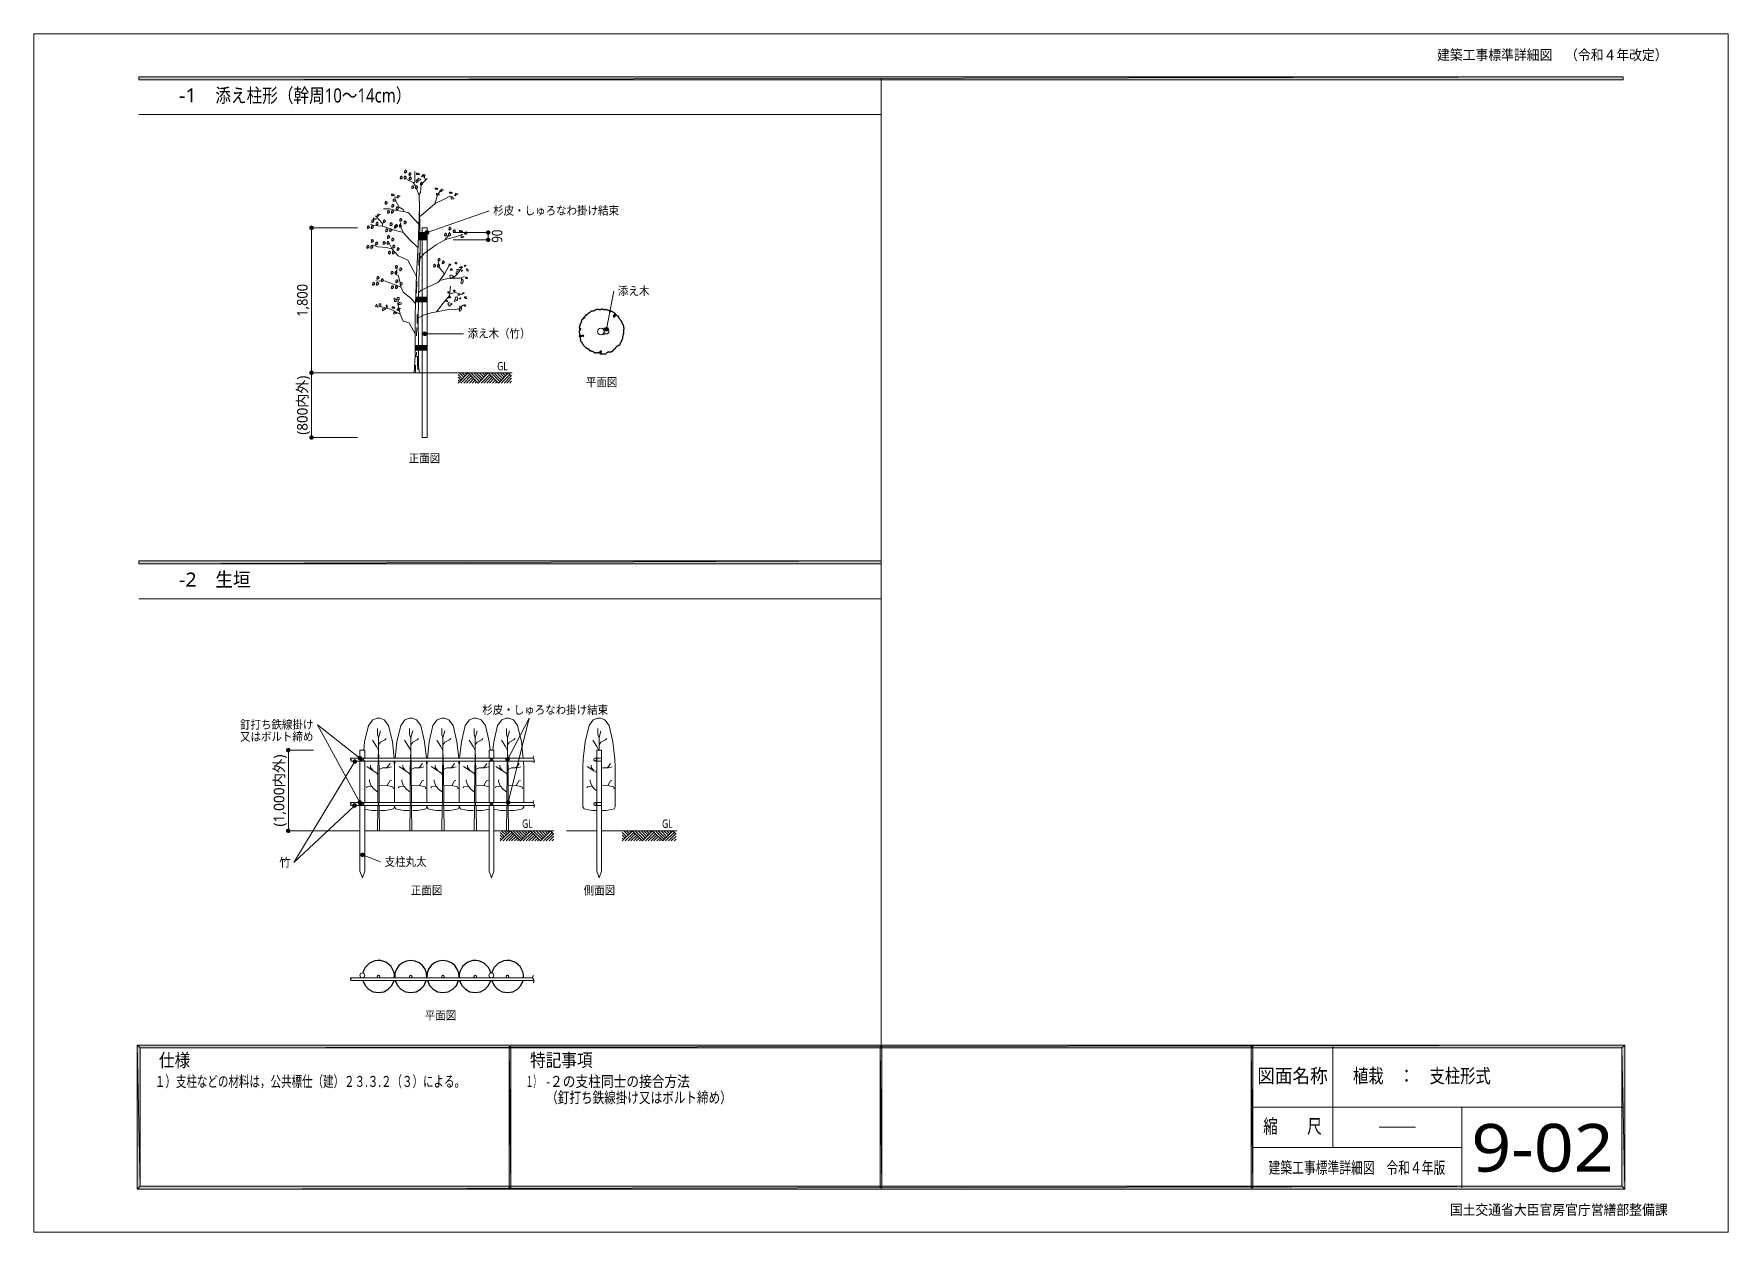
# Model space of a CAD drawing. Header units: millimetres. Extents: x 0 to 420, y 0 to 297.
import ezdxf
from ezdxf.enums import TextEntityAlignment as Align

# ---------------------------------------------------------------- set-up
doc = ezdxf.new("R2010")
doc.units = ezdxf.units.MM
doc.styles.add('kst32b', font='NotoSansJP-Variable.ttf')

msp = doc.modelspace()

# ---------------------------------------------------------------- texts
at = {"style": 'kst32b'}
for s, height, p, p2 in [('建築工事標準詳細図\u3000（令和４年改定）', 2.54, (348.01, 290.49), (405.16, 290.49)), ('-1', 3.491, (36.17, 279.97), (40.54, 279.97)), ('添え柱形（幹周10～14cm）', 3.4908, (45.17, 279.97), (93.76, 279.97)), ('杉皮・しゅろなわ掛け結束', 2.0791, (114.05, 252.14), (145.23, 252.14)), ('90', 2.599, (116.31, 245.22), (116.31, 248.46)), ('1,800', 2.599, (68.03, 226.86), (68.03, 234.99)), ('添え木', 2.079, (144.97, 232.2), (152.77, 232.2)), ('添え木（竹）', 2.079, (107.7, 221.68), (123.29, 221.68)), ('GL', 2.079, (115.04, 213.57), (117.64, 213.57)), ('(800内外)', 2.599, (68.03, 197.63), (68.03, 212.25)), ('平面図', 2.079, (137.03, 209.61), (144.83, 209.61)), ('正面図', 2.079, (93.09, 190.73), (100.89, 190.73)), ('生垣', 3.491, (45.17, 159.98), (53.9, 159.98)), ('-2', 3.491, (36.17, 159.98), (40.54, 159.98)), ('杉皮・しゅろなわ掛け結束', 2.0791, (111.34, 128.4), (142.52, 128.4)), ('釘打ち鉄線掛け', 2.079, (51.29, 124.74), (69.48, 124.74)), ('又はボルト締め', 2.079, (51.29, 121.75), (69.48, 121.75)), ('(1,000内外)', 2.599, (62.25, 100.5), (62.25, 118.37)), ('GL', 2.079, (121.2, 100.2), (123.8, 100.2)), ('GL', 2.079, (155.91, 100.2), (158.51, 100.2)), ('支柱丸太', 2.079, (87.12, 90.74), (97.52, 90.74)), ('正面図', 2.079, (93.64, 83.65), (101.44, 83.65)), ('側面図', 2.079, (136.46, 83.65), (144.26, 83.65)), ('平面図', 2.079, (97.09, 52.66), (104.89, 52.66)), ('仕様', 3.273, (31.18, 40.98), (38.94, 40.98)), ('特記事項', 3.273, (123.17, 40.98), (138.69, 40.98)), ('１）支柱などの材料は，公共標仕（建）２３.３.２（３）による。', 2.7278, (30.18, 35.98), (107.08, 35.98)), ('１）', 2.728, (122.17, 35.98), (125.8, 35.98)), ('-２の支柱同士の接合方法', 2.7278, (127.17, 35.98), (162.8, 35.98)), ('図面名称', 3.491, (303.45, 36.98), (320.9, 36.98)), ('植栽\u3000：\u3000支柱形式', 3.491, (327.17, 36.98), (361.33, 36.98)), ('（釘打ち鉄線掛け又はボルト締め）', 2.7278, (127.17, 31.98), (173.19, 31.98)), ('縮\u3000\u3000尺', 3.491, (304.91, 24.49), (319.43, 24.49)), ('9-02', 11.831, (356.51, 14.99), (391.8, 14.99)), ('建築工事標準詳細図\u3000令和４年版', 2.919, (306.26, 14.5), (350.04, 14.5)), ('国土交通省大臣官房官庁営繕部整備課', 2.54, (351.18, 4.27), (405.16, 4.27))]:
    msp.add_text(s, height=height, dxfattribs=at).set_placement(p, p2, align=Align.FIT)
msp.add_text('竹', height=2.08, dxfattribs=at).set_placement((61, 90.59))

# ---------------------------------------------------------------- hatches: boundary and pattern name
h = msp.add_hatch(color=7)
h.paths.add_polyline_path([(394.17, 285.62), (394.17, 286.32), (26.18, 285.62), (394.17, 285.62)])
h.paths.add_polyline_path([(394.17, 286.32), (26.18, 285.62), (26.18, 286.32), (394.17, 286.32)])
for points in [[(91.14, 261.68), (91.12, 261.66), (91.1, 261.64), (91.12, 261.62), (91.14, 261.6), (91.16, 261.62), (91.19, 261.64), (91.16, 261.66), (91.14, 261.68)], [(91.5, 261.3), (91.48, 261.28), (91.46, 261.26), (91.48, 261.24), (91.5, 261.22), (91.52, 261.24), (91.55, 261.26), (91.52, 261.28), (91.5, 261.3)], [(92.12, 261.68), (92.1, 261.66), (92.07, 261.64), (92.1, 261.62), (92.12, 261.6), (92.14, 261.62), (92.16, 261.64), (92.14, 261.66), (92.12, 261.68)], [(92.22, 263.17), (92.2, 263.14), (92.18, 263.12), (92.2, 263.1), (92.22, 263.08), (92.24, 263.1), (92.27, 263.12), (92.24, 263.14), (92.22, 263.17)], [(92.48, 261.3), (92.46, 261.28), (92.43, 261.26), (92.46, 261.24), (92.48, 261.22), (92.5, 261.24), (92.52, 261.26), (92.5, 261.28), (92.48, 261.3)], [(92.58, 262.78), (92.56, 262.76), (92.54, 262.74), (92.56, 262.72), (92.58, 262.7), (92.6, 262.72), (92.63, 262.74), (92.6, 262.76), (92.58, 262.78)], [(93.3, 262.53), (93.28, 262.51), (93.26, 262.49), (93.28, 262.47), (93.3, 262.45), (93.32, 262.47), (93.34, 262.49), (93.32, 262.51), (93.3, 262.53)], [(93.39, 261.51), (93.37, 261.49), (93.34, 261.47), (93.37, 261.45), (93.39, 261.43), (93.41, 261.45), (93.43, 261.47), (93.41, 261.49), (93.39, 261.51)], [(93.66, 262.17), (93.64, 262.15), (93.62, 262.13), (93.64, 262.11), (93.66, 262.09), (93.68, 262.11), (93.7, 262.13), (93.68, 262.15), (93.66, 262.17)], [(93.75, 261.13), (93.73, 261.11), (93.7, 261.09), (93.73, 261.07), (93.75, 261.05), (93.77, 261.07), (93.79, 261.09), (93.77, 261.11), (93.75, 261.13)], [(95.06, 260.77), (95.04, 260.75), (95.02, 260.73), (95.04, 260.71), (95.06, 260.69), (95.08, 260.71), (95.1, 260.73), (95.08, 260.75), (95.06, 260.77)], [(95.42, 260.39), (95.4, 260.37), (95.38, 260.35), (95.4, 260.33), (95.42, 260.31), (95.44, 260.33), (95.46, 260.35), (95.44, 260.37), (95.42, 260.39)], [(93.98, 259.29), (93.96, 259.27), (93.94, 259.25), (93.96, 259.23), (93.98, 259.21), (94, 259.23), (94.02, 259.25), (94, 259.27), (93.98, 259.29)], [(94.34, 258.91), (94.32, 258.89), (94.3, 258.87), (94.32, 258.85), (94.34, 258.83), (94.36, 258.85), (94.38, 258.87), (94.36, 258.89), (94.34, 258.91)], [(94.93, 259.29), (94.91, 259.27), (94.89, 259.25), (94.91, 259.23), (94.93, 259.21), (94.95, 259.23), (94.97, 259.25), (94.95, 259.27), (94.93, 259.29)], [(95.29, 258.91), (95.27, 258.89), (95.25, 258.87), (95.27, 258.85), (95.29, 258.83), (95.31, 258.85), (95.33, 258.87), (95.31, 258.89), (95.29, 258.91)], [(96.14, 260.14), (96.12, 260.12), (96.1, 260.1), (96.12, 260.07), (96.14, 260.05), (96.16, 260.07), (96.18, 260.1), (96.16, 260.12), (96.14, 260.14)], [(96.5, 259.78), (96.48, 259.76), (96.46, 259.74), (96.48, 259.72), (96.5, 259.69), (96.52, 259.72), (96.54, 259.74), (96.52, 259.76), (96.5, 259.78)], [(87.4, 255.42), (87.38, 255.4), (87.35, 255.38), (87.38, 255.35), (87.4, 255.33), (87.42, 255.35), (87.44, 255.38), (87.42, 255.4), (87.4, 255.42)], [(87.76, 255.06), (87.74, 255.04), (87.71, 255.02), (87.74, 254.99), (87.76, 254.97), (87.78, 254.99), (87.8, 255.02), (87.78, 255.04), (87.76, 255.06)], [(87.99, 253.2), (87.97, 253.17), (87.95, 253.15), (87.97, 253.13), (87.99, 253.11), (88.01, 253.13), (88.03, 253.15), (88.01, 253.17), (87.99, 253.2)], [(88.35, 252.84), (88.33, 252.81), (88.31, 252.79), (88.33, 252.77), (88.35, 252.75), (88.37, 252.77), (88.39, 252.79), (88.37, 252.81), (88.35, 252.84)], [(88.96, 253.2), (88.94, 253.17), (88.92, 253.15), (88.94, 253.13), (88.96, 253.11), (88.98, 253.13), (89.01, 253.15), (88.98, 253.17), (88.96, 253.2)], [(89.07, 254.68), (89.05, 254.66), (89.03, 254.63), (89.05, 254.61), (89.07, 254.59), (89.09, 254.61), (89.11, 254.63), (89.09, 254.66), (89.07, 254.68)], [(89.32, 252.84), (89.3, 252.81), (89.28, 252.79), (89.3, 252.77), (89.32, 252.75), (89.34, 252.77), (89.37, 252.79), (89.34, 252.81), (89.32, 252.84)], [(89.43, 254.32), (89.41, 254.3), (89.39, 254.28), (89.41, 254.25), (89.43, 254.23), (89.45, 254.25), (89.47, 254.28), (89.45, 254.3), (89.43, 254.32)], [(90.15, 254.06), (90.13, 254.04), (90.11, 254.02), (90.13, 254), (90.15, 253.98), (90.17, 254), (90.19, 254.02), (90.17, 254.04), (90.15, 254.06)], [(90.51, 253.68), (90.49, 253.66), (90.47, 253.64), (90.49, 253.62), (90.51, 253.6), (90.53, 253.62), (90.55, 253.64), (90.53, 253.66), (90.51, 253.68)], [(69.19, 249.34), (69.02, 249.39), (69.02, 248.94), (69.19, 249.34)], [(82.99, 249.39), (82.97, 249.36), (82.95, 249.34), (82.97, 249.32), (82.99, 249.3), (83.02, 249.32), (83.04, 249.34), (83.02, 249.36), (82.99, 249.39)], [(83.35, 249.03), (83.33, 249), (83.31, 248.98), (83.33, 248.96), (83.35, 248.94), (83.38, 248.96), (83.4, 248.98), (83.38, 249), (83.35, 249.03)], [(83.95, 249.39), (83.93, 249.36), (83.9, 249.34), (83.93, 249.32), (83.95, 249.3), (83.97, 249.32), (83.99, 249.34), (83.97, 249.36), (83.95, 249.39)], [(84.07, 250.87), (84.05, 250.85), (84.03, 250.82), (84.05, 250.8), (84.07, 250.78), (84.1, 250.8), (84.12, 250.82), (84.1, 250.85), (84.07, 250.87)], [(84.31, 249.03), (84.29, 249), (84.26, 248.98), (84.29, 248.96), (84.31, 248.94), (84.33, 248.96), (84.35, 248.98), (84.33, 249), (84.31, 249.03)], [(84.43, 250.51), (84.41, 250.49), (84.39, 250.47), (84.41, 250.44), (84.43, 250.42), (84.46, 250.44), (84.48, 250.47), (84.46, 250.49), (84.43, 250.51)], [(85.15, 250.25), (85.13, 250.23), (85.11, 250.21), (85.13, 250.19), (85.15, 250.17), (85.17, 250.19), (85.2, 250.21), (85.17, 250.23), (85.15, 250.25)], [(85.51, 249.89), (85.49, 249.87), (85.47, 249.85), (85.49, 249.83), (85.51, 249.81), (85.53, 249.83), (85.56, 249.85), (85.53, 249.87), (85.51, 249.89)], [(86.97, 250.85), (86.95, 250.82), (86.93, 250.8), (86.95, 250.78), (86.97, 250.76), (87, 250.78), (87.02, 250.8), (87, 250.82), (86.97, 250.85)], [(87.33, 250.49), (87.31, 250.47), (87.29, 250.44), (87.31, 250.42), (87.33, 250.4), (87.35, 250.42), (87.38, 250.44), (87.35, 250.47), (87.33, 250.49)], [(87.57, 248.62), (87.55, 248.6), (87.52, 248.58), (87.55, 248.56), (87.57, 248.54), (87.59, 248.56), (87.61, 248.58), (87.59, 248.6), (87.57, 248.62)], [(87.93, 248.26), (87.91, 248.24), (87.88, 248.22), (87.91, 248.2), (87.93, 248.18), (87.95, 248.2), (87.97, 248.22), (87.95, 248.24), (87.93, 248.26)], [(88.52, 248.62), (88.5, 248.6), (88.48, 248.58), (88.5, 248.56), (88.52, 248.54), (88.54, 248.56), (88.56, 248.58), (88.54, 248.6), (88.52, 248.62)], [(88.65, 250.11), (88.62, 250.08), (88.6, 250.06), (88.62, 250.04), (88.65, 250.02), (88.67, 250.04), (88.69, 250.06), (88.67, 250.08), (88.65, 250.11)], [(88.88, 248.26), (88.86, 248.24), (88.84, 248.22), (88.86, 248.2), (88.88, 248.18), (88.9, 248.2), (88.92, 248.22), (88.9, 248.24), (88.88, 248.26)], [(89.01, 249.75), (88.98, 249.72), (88.96, 249.7), (88.98, 249.68), (89.01, 249.66), (89.03, 249.68), (89.05, 249.7), (89.03, 249.72), (89.01, 249.75)], [(89.7, 249.49), (89.68, 249.47), (89.66, 249.45), (89.68, 249.43), (89.7, 249.41), (89.73, 249.43), (89.75, 249.45), (89.73, 249.47), (89.7, 249.49)], [(89.96, 249.72), (89.94, 249.7), (89.92, 249.68), (89.94, 249.66), (89.96, 249.64), (89.98, 249.66), (90, 249.68), (89.98, 249.7), (89.96, 249.72)], [(90.06, 249.13), (90.04, 249.11), (90.02, 249.09), (90.04, 249.07), (90.06, 249.05), (90.09, 249.07), (90.11, 249.09), (90.09, 249.11), (90.06, 249.13)], [(90.32, 249.34), (90.3, 249.32), (90.28, 249.3), (90.3, 249.28), (90.32, 249.26), (90.34, 249.28), (90.36, 249.3), (90.34, 249.32), (90.32, 249.34)], [(90.91, 249.72), (90.89, 249.7), (90.87, 249.68), (90.89, 249.66), (90.91, 249.64), (90.93, 249.66), (90.95, 249.68), (90.93, 249.7), (90.91, 249.72)], [(91.04, 251.21), (91.02, 251.18), (91, 251.16), (91.02, 251.14), (91.04, 251.12), (91.06, 251.14), (91.08, 251.16), (91.06, 251.18), (91.04, 251.21)], [(91.27, 249.34), (91.25, 249.32), (91.23, 249.3), (91.25, 249.28), (91.27, 249.26), (91.29, 249.28), (91.31, 249.3), (91.29, 249.32), (91.27, 249.34)], [(91.4, 250.82), (91.38, 250.8), (91.36, 250.78), (91.38, 250.76), (91.4, 250.74), (91.42, 250.76), (91.44, 250.78), (91.42, 250.8), (91.4, 250.82)], [(92.12, 250.57), (92.1, 250.55), (92.07, 250.53), (92.1, 250.51), (92.12, 250.49), (92.14, 250.51), (92.16, 250.53), (92.14, 250.55), (92.12, 250.57)], [(92.48, 250.21), (92.46, 250.19), (92.43, 250.17), (92.46, 250.15), (92.48, 250.13), (92.5, 250.15), (92.52, 250.17), (92.5, 250.19), (92.48, 250.21)], [(97.81, 248.14), (97.64, 248.18), (97.64, 247.73), (97.81, 248.14)], [(103.21, 249.03), (103.19, 249), (103.17, 248.98), (103.19, 248.96), (103.21, 248.94), (103.23, 248.96), (103.25, 248.98), (103.23, 249), (103.21, 249.03)], [(103.57, 248.67), (103.55, 248.64), (103.53, 248.62), (103.55, 248.6), (103.57, 248.58), (103.59, 248.6), (103.61, 248.62), (103.59, 248.64), (103.57, 248.67)], [(104.29, 248.41), (104.27, 248.39), (104.25, 248.37), (104.27, 248.35), (104.29, 248.33), (104.31, 248.35), (104.33, 248.37), (104.31, 248.39), (104.29, 248.41)], [(104.65, 248.03), (104.63, 248.01), (104.61, 247.99), (104.63, 247.97), (104.65, 247.95), (104.67, 247.97), (104.69, 247.99), (104.67, 248.01), (104.65, 248.03)], [(112.99, 248.16), (112.82, 248.18), (112.82, 247.73), (112.99, 248.16)], [(82.89, 244.5), (82.87, 244.47), (82.85, 244.45), (82.87, 244.43), (82.89, 244.41), (82.91, 244.43), (82.93, 244.45), (82.91, 244.47), (82.89, 244.5)], [(83.25, 244.14), (83.23, 244.12), (83.21, 244.09), (83.23, 244.07), (83.25, 244.05), (83.27, 244.07), (83.29, 244.09), (83.27, 244.12), (83.25, 244.14)], [(83.84, 244.5), (83.82, 244.47), (83.8, 244.45), (83.82, 244.43), (83.84, 244.41), (83.86, 244.43), (83.88, 244.45), (83.86, 244.47), (83.84, 244.5)], [(83.97, 245.98), (83.95, 245.96), (83.93, 245.94), (83.95, 245.91), (83.97, 245.89), (83.99, 245.91), (84.01, 245.94), (83.99, 245.96), (83.97, 245.98)], [(84.2, 244.14), (84.18, 244.12), (84.16, 244.09), (84.18, 244.07), (84.2, 244.05), (84.22, 244.07), (84.24, 244.09), (84.22, 244.12), (84.2, 244.14)], [(84.33, 245.62), (84.31, 245.6), (84.29, 245.58), (84.31, 245.55), (84.33, 245.53), (84.35, 245.55), (84.37, 245.58), (84.35, 245.6), (84.33, 245.62)], [(85.05, 245.36), (85.03, 245.34), (85.01, 245.32), (85.03, 245.3), (85.05, 245.28), (85.07, 245.3), (85.09, 245.32), (85.07, 245.34), (85.05, 245.36)], [(85.41, 245), (85.39, 244.98), (85.37, 244.96), (85.39, 244.94), (85.41, 244.92), (85.43, 244.94), (85.45, 244.96), (85.43, 244.98), (85.41, 245)], [(86.91, 245.49), (86.89, 245.47), (86.87, 245.45), (86.89, 245.43), (86.91, 245.41), (86.93, 245.43), (86.95, 245.45), (86.93, 245.47), (86.91, 245.49)], [(87.27, 245.11), (87.25, 245.09), (87.23, 245.07), (87.25, 245.05), (87.27, 245.03), (87.29, 245.05), (87.31, 245.07), (87.29, 245.09), (87.27, 245.11)], [(87.86, 245.49), (87.84, 245.47), (87.82, 245.45), (87.84, 245.43), (87.86, 245.41), (87.88, 245.43), (87.91, 245.45), (87.88, 245.47), (87.86, 245.49)], [(87.99, 246.97), (87.97, 246.95), (87.95, 246.93), (87.97, 246.91), (87.99, 246.89), (88.01, 246.91), (88.03, 246.93), (88.01, 246.95), (87.99, 246.97)], [(88.22, 245.11), (88.2, 245.09), (88.18, 245.07), (88.2, 245.05), (88.22, 245.03), (88.24, 245.05), (88.27, 245.07), (88.24, 245.09), (88.22, 245.11)], [(88.35, 246.59), (88.33, 246.57), (88.31, 246.55), (88.33, 246.53), (88.35, 246.51), (88.37, 246.53), (88.39, 246.55), (88.37, 246.57), (88.35, 246.59)], [(89.07, 246.34), (89.05, 246.32), (89.03, 246.3), (89.05, 246.27), (89.07, 246.25), (89.09, 246.27), (89.11, 246.3), (89.09, 246.32), (89.07, 246.34)], [(89.3, 244.58), (89.28, 244.56), (89.26, 244.54), (89.28, 244.52), (89.3, 244.5), (89.32, 244.52), (89.34, 244.54), (89.32, 244.56), (89.3, 244.58)], [(89.43, 245.98), (89.41, 245.96), (89.39, 245.94), (89.41, 245.91), (89.43, 245.89), (89.45, 245.91), (89.47, 245.94), (89.45, 245.96), (89.43, 245.98)], [(89.66, 244.2), (89.64, 244.18), (89.62, 244.16), (89.64, 244.14), (89.66, 244.12), (89.68, 244.14), (89.7, 244.16), (89.68, 244.18), (89.66, 244.2)], [(90.36, 243.95), (90.34, 243.92), (90.32, 243.9), (90.34, 243.88), (90.36, 243.86), (90.38, 243.88), (90.4, 243.9), (90.38, 243.92), (90.36, 243.95)], [(90.72, 243.59), (90.7, 243.56), (90.68, 243.54), (90.7, 243.52), (90.72, 243.5), (90.74, 243.52), (90.76, 243.54), (90.74, 243.56), (90.72, 243.59)], [(102.13, 247.54), (102.11, 247.52), (102.09, 247.5), (102.11, 247.48), (102.13, 247.46), (102.15, 247.48), (102.17, 247.5), (102.15, 247.52), (102.13, 247.54)], [(102.49, 247.18), (102.47, 247.16), (102.45, 247.14), (102.47, 247.12), (102.49, 247.1), (102.51, 247.12), (102.53, 247.14), (102.51, 247.16), (102.49, 247.18)], [(103.1, 247.54), (103.08, 247.52), (103.06, 247.5), (103.08, 247.48), (103.1, 247.46), (103.12, 247.48), (103.15, 247.5), (103.12, 247.52), (103.1, 247.54)], [(103.46, 247.18), (103.44, 247.16), (103.42, 247.14), (103.44, 247.12), (103.46, 247.1), (103.48, 247.12), (103.51, 247.14), (103.48, 247.16), (103.46, 247.18)], [(112.99, 246.36), (112.82, 246.38), (112.82, 245.94), (112.99, 246.36)], [(88.22, 243.1), (88.2, 243.08), (88.18, 243.06), (88.2, 243.04), (88.22, 243.01), (88.24, 243.04), (88.27, 243.06), (88.24, 243.08), (88.22, 243.1)], [(88.58, 242.72), (88.56, 242.7), (88.54, 242.68), (88.56, 242.65), (88.58, 242.63), (88.6, 242.65), (88.62, 242.68), (88.6, 242.7), (88.58, 242.72)], [(89.18, 243.1), (89.15, 243.08), (89.13, 243.06), (89.15, 243.04), (89.18, 243.01), (89.2, 243.04), (89.22, 243.06), (89.2, 243.08), (89.18, 243.1)], [(89.53, 242.72), (89.51, 242.7), (89.49, 242.68), (89.51, 242.65), (89.53, 242.63), (89.56, 242.65), (89.58, 242.68), (89.56, 242.7), (89.53, 242.72)], [(89.96, 239.56), (89.94, 239.54), (89.92, 239.52), (89.94, 239.5), (89.96, 239.48), (89.98, 239.5), (90, 239.52), (89.98, 239.54), (89.96, 239.56)], [(99.42, 239.84), (99.4, 239.82), (99.38, 239.8), (99.4, 239.78), (99.42, 239.75), (99.44, 239.78), (99.46, 239.8), (99.44, 239.82), (99.42, 239.84)], [(99.78, 239.46), (99.76, 239.44), (99.74, 239.42), (99.76, 239.39), (99.78, 239.37), (99.8, 239.39), (99.82, 239.42), (99.8, 239.44), (99.78, 239.46)], [(100.37, 239.84), (100.35, 239.82), (100.33, 239.8), (100.35, 239.78), (100.37, 239.75), (100.39, 239.78), (100.41, 239.8), (100.39, 239.82), (100.37, 239.84)], [(100.5, 241.32), (100.48, 241.3), (100.46, 241.28), (100.48, 241.26), (100.5, 241.24), (100.52, 241.26), (100.54, 241.28), (100.52, 241.3), (100.5, 241.32)], [(100.73, 239.46), (100.71, 239.44), (100.69, 239.42), (100.71, 239.39), (100.73, 239.37), (100.75, 239.39), (100.77, 239.42), (100.75, 239.44), (100.73, 239.46)], [(100.86, 240.94), (100.84, 240.92), (100.82, 240.9), (100.84, 240.88), (100.86, 240.86), (100.88, 240.88), (100.9, 240.9), (100.88, 240.92), (100.86, 240.94)], [(101.58, 240.69), (101.56, 240.67), (101.54, 240.64), (101.56, 240.62), (101.58, 240.6), (101.6, 240.62), (101.62, 240.64), (101.6, 240.67), (101.58, 240.69)], [(101.94, 240.33), (101.92, 240.31), (101.9, 240.28), (101.92, 240.26), (101.94, 240.24), (101.96, 240.26), (101.98, 240.28), (101.96, 240.31), (101.94, 240.33)], [(103.44, 239.92), (103.42, 239.9), (103.4, 239.88), (103.42, 239.86), (103.44, 239.84), (103.46, 239.86), (103.48, 239.88), (103.46, 239.9), (103.44, 239.92)], [(104.8, 240.35), (104.77, 240.33), (104.75, 240.31), (104.77, 240.28), (104.8, 240.26), (104.82, 240.28), (104.84, 240.31), (104.82, 240.33), (104.8, 240.35)], [(84.31, 235.37), (84.29, 235.35), (84.26, 235.33), (84.29, 235.31), (84.31, 235.29), (84.33, 235.31), (84.35, 235.33), (84.33, 235.35), (84.31, 235.37)], [(85.26, 235.37), (85.24, 235.35), (85.22, 235.33), (85.24, 235.31), (85.26, 235.29), (85.28, 235.31), (85.3, 235.33), (85.28, 235.35), (85.26, 235.37)], [(85.39, 236.85), (85.37, 236.83), (85.34, 236.81), (85.37, 236.79), (85.39, 236.77), (85.41, 236.79), (85.43, 236.81), (85.41, 236.83), (85.39, 236.85)], [(85.75, 236.5), (85.72, 236.47), (85.7, 236.45), (85.72, 236.43), (85.75, 236.41), (85.77, 236.43), (85.79, 236.45), (85.77, 236.47), (85.75, 236.5)], [(86.44, 236.24), (86.42, 236.22), (86.4, 236.2), (86.42, 236.18), (86.44, 236.16), (86.47, 236.18), (86.49, 236.2), (86.47, 236.22), (86.44, 236.24)], [(86.8, 235.86), (86.78, 235.84), (86.76, 235.82), (86.78, 235.8), (86.8, 235.78), (86.83, 235.8), (86.85, 235.82), (86.83, 235.84), (86.8, 235.86)], [(88.88, 238.08), (88.86, 238.06), (88.84, 238.04), (88.86, 238.02), (88.88, 238), (88.9, 238.02), (88.92, 238.04), (88.9, 238.06), (88.88, 238.08)], [(89.24, 237.72), (89.22, 237.7), (89.2, 237.68), (89.22, 237.66), (89.24, 237.64), (89.26, 237.66), (89.28, 237.68), (89.26, 237.7), (89.24, 237.72)], [(89.83, 238.08), (89.81, 238.06), (89.79, 238.04), (89.81, 238.02), (89.83, 238), (89.85, 238.02), (89.87, 238.04), (89.85, 238.06), (89.83, 238.08)], [(90.06, 235.99), (90.04, 235.97), (90.02, 235.94), (90.04, 235.92), (90.06, 235.9), (90.09, 235.92), (90.11, 235.94), (90.09, 235.97), (90.06, 235.99)], [(90.19, 237.72), (90.17, 237.7), (90.15, 237.68), (90.17, 237.66), (90.19, 237.64), (90.21, 237.66), (90.23, 237.68), (90.21, 237.7), (90.19, 237.72)], [(90.32, 239.2), (90.3, 239.18), (90.28, 239.16), (90.3, 239.14), (90.32, 239.12), (90.34, 239.14), (90.36, 239.16), (90.34, 239.18), (90.32, 239.2)], [(90.42, 235.61), (90.4, 235.58), (90.38, 235.56), (90.4, 235.54), (90.42, 235.52), (90.45, 235.54), (90.47, 235.56), (90.45, 235.58), (90.42, 235.61)], [(91.02, 238.95), (91, 238.93), (90.97, 238.91), (91, 238.89), (91.02, 238.87), (91.04, 238.89), (91.06, 238.91), (91.04, 238.93), (91.02, 238.95)], [(91.12, 235.37), (91.1, 235.35), (91.08, 235.33), (91.1, 235.31), (91.12, 235.29), (91.14, 235.31), (91.16, 235.33), (91.14, 235.35), (91.12, 235.37)], [(91.38, 238.59), (91.36, 238.57), (91.33, 238.55), (91.36, 238.53), (91.38, 238.51), (91.4, 238.53), (91.42, 238.55), (91.4, 238.57), (91.38, 238.59)], [(107.23, 236.54), (107.21, 236.52), (107.19, 236.5), (107.21, 236.47), (107.23, 236.45), (107.25, 236.47), (107.27, 236.5), (107.25, 236.52), (107.23, 236.54)], [(84.67, 235.01), (84.65, 234.99), (84.62, 234.97), (84.65, 234.95), (84.67, 234.93), (84.69, 234.95), (84.71, 234.97), (84.69, 234.99), (84.67, 235.01)], [(85.62, 235.01), (85.6, 234.99), (85.58, 234.97), (85.6, 234.95), (85.62, 234.93), (85.64, 234.95), (85.66, 234.97), (85.64, 234.99), (85.62, 235.01)], [(88.98, 234.51), (88.96, 234.48), (88.94, 234.46), (88.96, 234.44), (88.98, 234.42), (89.01, 234.44), (89.03, 234.46), (89.01, 234.48), (88.98, 234.51)], [(89.34, 234.15), (89.32, 234.12), (89.3, 234.1), (89.32, 234.08), (89.34, 234.06), (89.37, 234.08), (89.39, 234.1), (89.37, 234.12), (89.34, 234.15)], [(89.94, 234.51), (89.92, 234.48), (89.89, 234.46), (89.92, 234.44), (89.94, 234.42), (89.96, 234.44), (89.98, 234.46), (89.96, 234.48), (89.94, 234.51)], [(90.3, 234.15), (90.28, 234.12), (90.25, 234.1), (90.28, 234.08), (90.3, 234.06), (90.32, 234.08), (90.34, 234.1), (90.32, 234.12), (90.3, 234.15)], [(91.48, 234.99), (91.46, 234.97), (91.44, 234.95), (91.46, 234.93), (91.48, 234.91), (91.5, 234.93), (91.52, 234.95), (91.5, 234.97), (91.48, 234.99)], [(103.02, 233.07), (103, 233.04), (102.98, 233.02), (103, 233), (103.02, 232.98), (103.04, 233), (103.06, 233.02), (103.04, 233.04), (103.02, 233.07)], [(104.37, 233.49), (104.35, 233.47), (104.33, 233.45), (104.35, 233.43), (104.37, 233.4), (104.39, 233.43), (104.42, 233.45), (104.39, 233.47), (104.37, 233.49)], [(106.79, 229.7), (106.76, 229.68), (106.74, 229.66), (106.76, 229.64), (106.79, 229.62), (106.81, 229.64), (106.83, 229.66), (106.81, 229.68), (106.79, 229.7)], [(136.67, 226.8), (136.61, 226.78), (136.57, 226.74), (136.55, 226.67), (136.57, 226.61), (136.61, 226.57), (136.67, 226.55), (136.74, 226.57), (136.78, 226.61), (136.8, 226.67), (136.78, 226.74), (136.74, 226.78), (136.67, 226.8)], [(97.24, 223.08), (97.07, 223.12), (97.07, 222.67), (97.24, 223.08)], [(142.32, 224.24), (142.16, 224.28), (142.16, 223.82), (142.32, 224.24)], [(69.19, 213.36), (69.02, 213.38), (69.02, 212.94), (69.19, 213.36)], [(69.19, 197.36), (69.02, 197.38), (69.02, 196.93), (69.19, 197.36)], [(63.27, 119.49), (63.25, 119.46), (63.22, 119.44), (63.25, 119.42), (63.27, 119.4), (63.29, 119.42), (63.31, 119.44), (63.29, 119.46), (63.27, 119.49)], [(63.44, 119.85), (63.27, 119.89), (63.27, 119.44), (63.44, 119.85)], [(81.17, 117.86), (81, 117.9), (81, 117.43), (81.17, 117.86)], [(117.77, 117.56), (117.6, 117.6), (117.6, 117.14), (117.77, 117.56)], [(79.93, 117.07), (79.73, 117.12), (79.73, 116.67), (79.93, 117.07)], [(79.84, 106.11), (79.67, 106.15), (79.67, 105.69), (79.84, 106.11)], [(81.17, 106.85), (81, 106.89), (81, 106.45), (81.17, 106.85)], [(117.94, 106.87), (117.77, 106.91), (117.77, 106.45), (117.94, 106.87)], [(63.44, 99.86), (63.27, 99.89), (63.27, 99.44), (63.44, 99.86)], [(81.83, 93.94), (81.66, 93.96), (81.66, 93.51), (81.83, 93.94)]]:
    msp.add_hatch(color=7).paths.add_polyline_path(points)
h = msp.add_hatch(color=7)
h.paths.add_polyline_path([(68.6, 249.11), (68.58, 248.94), (69.02, 248.94), (68.6, 249.11)])
h.paths.add_polyline_path([(68.58, 248.94), (69.02, 248.94), (68.6, 248.75), (68.58, 248.94)])
h.paths.add_polyline_path([(69.02, 248.94), (68.6, 248.75), (68.71, 248.62), (69.02, 248.94)])
h = msp.add_hatch(color=7)
h.paths.add_polyline_path([(69.02, 249.39), (68.86, 249.34), (69.02, 248.94), (69.02, 249.39)])
h.paths.add_polyline_path([(68.86, 249.34), (69.02, 248.94), (68.71, 249.26), (68.86, 249.34)])
h.paths.add_polyline_path([(69.02, 248.94), (68.71, 249.26), (68.6, 249.11), (69.02, 248.94)])
h = msp.add_hatch(color=7)
h.paths.add_polyline_path([(68.71, 248.62), (68.86, 248.52), (69.02, 248.94), (68.71, 248.62)])
h.paths.add_polyline_path([(68.86, 248.52), (69.02, 248.94), (69.02, 248.48), (68.86, 248.52)])
h.paths.add_polyline_path([(69.02, 248.94), (69.02, 248.48), (69.19, 248.52), (69.02, 248.94)])
h = msp.add_hatch(color=7)
h.paths.add_polyline_path([(69.47, 248.94), (69.45, 249.11), (69.02, 248.94), (69.47, 248.94)])
h.paths.add_polyline_path([(69.45, 249.11), (69.02, 248.94), (69.34, 249.26), (69.45, 249.11)])
h.paths.add_polyline_path([(69.02, 248.94), (69.34, 249.26), (69.19, 249.34), (69.02, 248.94)])
h = msp.add_hatch(color=7)
h.paths.add_polyline_path([(69.19, 248.52), (69.34, 248.62), (69.02, 248.94), (69.19, 248.52)])
h.paths.add_polyline_path([(69.34, 248.62), (69.02, 248.94), (69.45, 248.75), (69.34, 248.62)])
h.paths.add_polyline_path([(69.02, 248.94), (69.45, 248.75), (69.47, 248.94), (69.02, 248.94)])
h = msp.add_hatch(color=7)
h.paths.add_polyline_path([(97.22, 247.9), (97.2, 247.73), (97.64, 247.73), (97.22, 247.9)])
h.paths.add_polyline_path([(97.2, 247.73), (97.64, 247.73), (97.22, 247.57), (97.2, 247.73)])
h.paths.add_polyline_path([(97.64, 247.73), (97.22, 247.57), (97.32, 247.42), (97.64, 247.73)])
h = msp.add_hatch(color=7)
h.paths.add_polyline_path([(97.64, 248.18), (97.47, 248.14), (97.64, 247.73), (97.64, 248.18)])
h.paths.add_polyline_path([(97.47, 248.14), (97.64, 247.73), (97.32, 248.05), (97.47, 248.14)])
h.paths.add_polyline_path([(97.64, 247.73), (97.32, 248.05), (97.22, 247.9), (97.64, 247.73)])
h = msp.add_hatch(color=7)
h.paths.add_polyline_path([(98.09, 247.73), (98.07, 247.9), (97.64, 247.73), (98.09, 247.73)])
h.paths.add_polyline_path([(98.07, 247.9), (97.64, 247.73), (97.96, 248.05), (98.07, 247.9)])
h.paths.add_polyline_path([(97.64, 247.73), (97.96, 248.05), (97.81, 248.14), (97.64, 247.73)])
h = msp.add_hatch(color=7)
h.paths.add_polyline_path([(112.4, 247.9), (112.35, 247.73), (112.82, 247.73), (112.4, 247.9)])
h.paths.add_polyline_path([(112.35, 247.73), (112.82, 247.73), (112.4, 247.57), (112.35, 247.73)])
h.paths.add_polyline_path([(112.82, 247.73), (112.4, 247.57), (112.5, 247.42), (112.82, 247.73)])
h = msp.add_hatch(color=7)
h.paths.add_polyline_path([(112.82, 248.18), (112.65, 248.16), (112.82, 247.73), (112.82, 248.18)])
h.paths.add_polyline_path([(112.65, 248.16), (112.82, 247.73), (112.5, 248.05), (112.65, 248.16)])
h.paths.add_polyline_path([(112.82, 247.73), (112.5, 248.05), (112.4, 247.9), (112.82, 247.73)])
h = msp.add_hatch(color=7)
h.paths.add_polyline_path([(113.26, 247.73), (113.22, 247.9), (112.82, 247.73), (113.26, 247.73)])
h.paths.add_polyline_path([(113.22, 247.9), (112.82, 247.73), (113.14, 248.05), (113.22, 247.9)])
h.paths.add_polyline_path([(112.82, 247.73), (113.14, 248.05), (112.99, 248.16), (112.82, 247.73)])
h = msp.add_hatch(color=7)
h.paths.add_polyline_path([(97.32, 247.42), (97.47, 247.31), (97.64, 247.73), (97.32, 247.42)])
h.paths.add_polyline_path([(97.47, 247.31), (97.64, 247.73), (97.64, 247.29), (97.47, 247.31)])
h.paths.add_polyline_path([(97.64, 247.73), (97.64, 247.29), (97.81, 247.31), (97.64, 247.73)])
h = msp.add_hatch(color=7)
h.paths.add_polyline_path([(97.81, 247.31), (97.96, 247.42), (97.64, 247.73), (97.81, 247.31)])
h.paths.add_polyline_path([(97.96, 247.42), (97.64, 247.73), (98.07, 247.57), (97.96, 247.42)])
h.paths.add_polyline_path([(97.64, 247.73), (98.07, 247.57), (98.09, 247.73), (97.64, 247.73)])
h = msp.add_hatch(color=7)
h.paths.add_polyline_path([(112.4, 246.1), (112.35, 245.94), (112.82, 245.94), (112.4, 246.1)])
h.paths.add_polyline_path([(112.35, 245.94), (112.82, 245.94), (112.4, 245.77), (112.35, 245.94)])
h.paths.add_polyline_path([(112.82, 245.94), (112.4, 245.77), (112.5, 245.62), (112.82, 245.94)])
h = msp.add_hatch(color=7)
h.paths.add_polyline_path([(112.82, 246.38), (112.65, 246.36), (112.82, 245.94), (112.82, 246.38)])
h.paths.add_polyline_path([(112.65, 246.36), (112.82, 245.94), (112.5, 246.25), (112.65, 246.36)])
h.paths.add_polyline_path([(112.82, 245.94), (112.5, 246.25), (112.4, 246.1), (112.82, 245.94)])
h = msp.add_hatch(color=7)
h.paths.add_polyline_path([(112.5, 247.42), (112.65, 247.31), (112.82, 247.73), (112.5, 247.42)])
h.paths.add_polyline_path([(112.65, 247.31), (112.82, 247.73), (112.82, 247.29), (112.65, 247.31)])
h.paths.add_polyline_path([(112.82, 247.73), (112.82, 247.29), (112.99, 247.31), (112.82, 247.73)])
h = msp.add_hatch(color=7)
h.paths.add_polyline_path([(112.5, 245.62), (112.65, 245.51), (112.82, 245.94), (112.5, 245.62)])
h.paths.add_polyline_path([(112.65, 245.51), (112.82, 245.94), (112.82, 245.49), (112.65, 245.51)])
h.paths.add_polyline_path([(112.82, 245.94), (112.82, 245.49), (112.99, 245.51), (112.82, 245.94)])
h = msp.add_hatch(color=7)
h.paths.add_polyline_path([(112.99, 247.31), (113.14, 247.42), (112.82, 247.73), (112.99, 247.31)])
h.paths.add_polyline_path([(113.14, 247.42), (112.82, 247.73), (113.22, 247.57), (113.14, 247.42)])
h.paths.add_polyline_path([(112.82, 247.73), (113.22, 247.57), (113.26, 247.73), (112.82, 247.73)])
h = msp.add_hatch(color=7)
h.paths.add_polyline_path([(113.26, 245.94), (113.22, 246.1), (112.82, 245.94), (113.26, 245.94)])
h.paths.add_polyline_path([(113.22, 246.1), (112.82, 245.94), (113.14, 246.25), (113.22, 246.1)])
h.paths.add_polyline_path([(112.82, 245.94), (113.14, 246.25), (112.99, 246.36), (112.82, 245.94)])
h = msp.add_hatch(color=7)
h.paths.add_polyline_path([(112.99, 245.51), (113.14, 245.62), (112.82, 245.94), (112.99, 245.51)])
h.paths.add_polyline_path([(113.14, 245.62), (112.82, 245.94), (113.22, 245.77), (113.14, 245.62)])
h.paths.add_polyline_path([(112.82, 245.94), (113.22, 245.77), (113.26, 245.94), (112.82, 245.94)])
h = msp.add_hatch(color=7)
h.paths.add_polyline_path([(96.65, 222.84), (96.6, 222.67), (97.07, 222.67), (96.65, 222.84)])
h.paths.add_polyline_path([(96.6, 222.67), (97.07, 222.67), (96.65, 222.48), (96.6, 222.67)])
h.paths.add_polyline_path([(97.07, 222.67), (96.65, 222.48), (96.75, 222.36), (97.07, 222.67)])
h = msp.add_hatch(color=7)
h.paths.add_polyline_path([(97.07, 223.12), (96.88, 223.08), (97.07, 222.67), (97.07, 223.12)])
h.paths.add_polyline_path([(96.88, 223.08), (97.07, 222.67), (96.75, 222.99), (96.88, 223.08)])
h.paths.add_polyline_path([(97.07, 222.67), (96.75, 222.99), (96.65, 222.84), (97.07, 222.67)])
h = msp.add_hatch(color=7)
h.paths.add_polyline_path([(96.75, 222.36), (96.88, 222.25), (97.07, 222.67), (96.75, 222.36)])
h.paths.add_polyline_path([(96.88, 222.25), (97.07, 222.67), (97.07, 222.21), (96.88, 222.25)])
h.paths.add_polyline_path([(97.07, 222.67), (97.07, 222.21), (97.24, 222.25), (97.07, 222.67)])
h = msp.add_hatch(color=7)
h.paths.add_polyline_path([(97.51, 222.67), (97.47, 222.84), (97.07, 222.67), (97.51, 222.67)])
h.paths.add_polyline_path([(97.47, 222.84), (97.07, 222.67), (97.39, 222.99), (97.47, 222.84)])
h.paths.add_polyline_path([(97.07, 222.67), (97.39, 222.99), (97.24, 223.08), (97.07, 222.67)])
h = msp.add_hatch(color=7)
h.paths.add_polyline_path([(97.24, 222.25), (97.39, 222.36), (97.07, 222.67), (97.24, 222.25)])
h.paths.add_polyline_path([(97.39, 222.36), (97.07, 222.67), (97.47, 222.48), (97.39, 222.36)])
h.paths.add_polyline_path([(97.07, 222.67), (97.47, 222.48), (97.51, 222.67), (97.07, 222.67)])
h = msp.add_hatch(color=7)
h.paths.add_polyline_path([(141.73, 224.01), (141.71, 223.82), (142.16, 223.82), (141.73, 224.01)])
h.paths.add_polyline_path([(141.71, 223.82), (142.16, 223.82), (141.73, 223.65), (141.71, 223.82)])
h.paths.add_polyline_path([(142.16, 223.82), (141.73, 223.65), (141.84, 223.5), (142.16, 223.82)])
h = msp.add_hatch(color=7)
h.paths.add_polyline_path([(142.16, 224.28), (141.99, 224.24), (142.16, 223.82), (142.16, 224.28)])
h.paths.add_polyline_path([(141.99, 224.24), (142.16, 223.82), (141.84, 224.13), (141.99, 224.24)])
h.paths.add_polyline_path([(142.16, 223.82), (141.84, 224.13), (141.73, 224.01), (142.16, 223.82)])
h = msp.add_hatch(color=7)
h.paths.add_polyline_path([(141.84, 223.5), (141.99, 223.41), (142.16, 223.82), (141.84, 223.5)])
h.paths.add_polyline_path([(141.99, 223.41), (142.16, 223.82), (142.16, 223.37), (141.99, 223.41)])
h.paths.add_polyline_path([(142.16, 223.82), (142.16, 223.37), (142.32, 223.41), (142.16, 223.82)])
h = msp.add_hatch(color=7)
h.paths.add_polyline_path([(142.6, 223.82), (142.58, 224.01), (142.16, 223.82), (142.6, 223.82)])
h.paths.add_polyline_path([(142.58, 224.01), (142.16, 223.82), (142.47, 224.13), (142.58, 224.01)])
h.paths.add_polyline_path([(142.16, 223.82), (142.47, 224.13), (142.32, 224.24), (142.16, 223.82)])
h = msp.add_hatch(color=7)
h.paths.add_polyline_path([(142.32, 223.41), (142.47, 223.5), (142.16, 223.82), (142.32, 223.41)])
h.paths.add_polyline_path([(142.47, 223.5), (142.16, 223.82), (142.58, 223.65), (142.47, 223.5)])
h.paths.add_polyline_path([(142.16, 223.82), (142.58, 223.65), (142.6, 223.82), (142.16, 223.82)])
h = msp.add_hatch(color=7)
h.paths.add_polyline_path([(68.6, 213.11), (68.58, 212.94), (69.02, 212.94), (68.6, 213.11)])
h.paths.add_polyline_path([(68.58, 212.94), (69.02, 212.94), (68.6, 212.77), (68.58, 212.94)])
h.paths.add_polyline_path([(69.02, 212.94), (68.6, 212.77), (68.71, 212.62), (69.02, 212.94)])
h = msp.add_hatch(color=7)
h.paths.add_polyline_path([(69.02, 213.38), (68.86, 213.36), (69.02, 212.94), (69.02, 213.38)])
h.paths.add_polyline_path([(68.86, 213.36), (69.02, 212.94), (68.71, 213.25), (68.86, 213.36)])
h.paths.add_polyline_path([(69.02, 212.94), (68.71, 213.25), (68.6, 213.11), (69.02, 212.94)])
h = msp.add_hatch(color=7)
h.paths.add_polyline_path([(68.71, 212.62), (68.86, 212.51), (69.02, 212.94), (68.71, 212.62)])
h.paths.add_polyline_path([(68.86, 212.51), (69.02, 212.94), (69.02, 212.49), (68.86, 212.51)])
h.paths.add_polyline_path([(69.02, 212.94), (69.02, 212.49), (69.19, 212.51), (69.02, 212.94)])
h = msp.add_hatch(color=7)
h.paths.add_polyline_path([(69.47, 212.94), (69.45, 213.11), (69.02, 212.94), (69.47, 212.94)])
h.paths.add_polyline_path([(69.45, 213.11), (69.02, 212.94), (69.34, 213.25), (69.45, 213.11)])
h.paths.add_polyline_path([(69.02, 212.94), (69.34, 213.25), (69.19, 213.36), (69.02, 212.94)])
h = msp.add_hatch(color=7)
h.paths.add_polyline_path([(69.19, 212.51), (69.34, 212.62), (69.02, 212.94), (69.19, 212.51)])
h.paths.add_polyline_path([(69.34, 212.62), (69.02, 212.94), (69.45, 212.77), (69.34, 212.62)])
h.paths.add_polyline_path([(69.02, 212.94), (69.45, 212.77), (69.47, 212.94), (69.02, 212.94)])
h = msp.add_hatch(color=7)
h.paths.add_polyline_path([(68.6, 197.1), (68.58, 196.93), (69.02, 196.93), (68.6, 197.1)])
h.paths.add_polyline_path([(68.58, 196.93), (69.02, 196.93), (68.6, 196.77), (68.58, 196.93)])
h.paths.add_polyline_path([(69.02, 196.93), (68.6, 196.77), (68.71, 196.62), (69.02, 196.93)])
h = msp.add_hatch(color=7)
h.paths.add_polyline_path([(69.02, 197.38), (68.86, 197.36), (69.02, 196.93), (69.02, 197.38)])
h.paths.add_polyline_path([(68.86, 197.36), (69.02, 196.93), (68.71, 197.25), (68.86, 197.36)])
h.paths.add_polyline_path([(69.02, 196.93), (68.71, 197.25), (68.6, 197.1), (69.02, 196.93)])
h = msp.add_hatch(color=7)
h.paths.add_polyline_path([(68.71, 196.62), (68.86, 196.51), (69.02, 196.93), (68.71, 196.62)])
h.paths.add_polyline_path([(68.86, 196.51), (69.02, 196.93), (69.02, 196.49), (68.86, 196.51)])
h.paths.add_polyline_path([(69.02, 196.93), (69.02, 196.49), (69.19, 196.51), (69.02, 196.93)])
h = msp.add_hatch(color=7)
h.paths.add_polyline_path([(69.47, 196.93), (69.45, 197.1), (69.02, 196.93), (69.47, 196.93)])
h.paths.add_polyline_path([(69.45, 197.1), (69.02, 196.93), (69.34, 197.25), (69.45, 197.1)])
h.paths.add_polyline_path([(69.02, 196.93), (69.34, 197.25), (69.19, 197.36), (69.02, 196.93)])
h = msp.add_hatch(color=7)
h.paths.add_polyline_path([(69.19, 196.51), (69.34, 196.62), (69.02, 196.93), (69.19, 196.51)])
h.paths.add_polyline_path([(69.34, 196.62), (69.02, 196.93), (69.45, 196.77), (69.34, 196.62)])
h.paths.add_polyline_path([(69.02, 196.93), (69.45, 196.77), (69.47, 196.93), (69.02, 196.93)])
h = msp.add_hatch(color=7)
h.paths.add_polyline_path([(210.18, 165.63), (210.18, 166.33), (26.18, 165.63), (210.18, 165.63)])
h.paths.add_polyline_path([(210.18, 166.33), (26.18, 165.63), (26.18, 166.33), (210.18, 166.33)])
h = msp.add_hatch(color=7)
h.paths.add_polyline_path([(62.84, 119.61), (62.8, 119.44), (63.27, 119.44), (62.84, 119.61)])
h.paths.add_polyline_path([(62.8, 119.44), (63.27, 119.44), (62.84, 119.27), (62.8, 119.44)])
h.paths.add_polyline_path([(63.27, 119.44), (62.84, 119.27), (62.95, 119.13), (63.27, 119.44)])
h = msp.add_hatch(color=7)
h.paths.add_polyline_path([(63.27, 119.89), (63.1, 119.85), (63.27, 119.44), (63.27, 119.89)])
h.paths.add_polyline_path([(63.1, 119.85), (63.27, 119.44), (62.95, 119.76), (63.1, 119.85)])
h.paths.add_polyline_path([(63.27, 119.44), (62.95, 119.76), (62.84, 119.61), (63.27, 119.44)])
h = msp.add_hatch(color=7)
h.paths.add_polyline_path([(62.95, 119.13), (63.1, 119.02), (63.27, 119.44), (62.95, 119.13)])
h.paths.add_polyline_path([(63.1, 119.02), (63.27, 119.44), (63.27, 118.98), (63.1, 119.02)])
h.paths.add_polyline_path([(63.27, 119.44), (63.27, 118.98), (63.44, 119.02), (63.27, 119.44)])
h = msp.add_hatch(color=7)
h.paths.add_polyline_path([(63.71, 119.44), (63.67, 119.61), (63.27, 119.44), (63.71, 119.44)])
h.paths.add_polyline_path([(63.67, 119.61), (63.27, 119.44), (63.58, 119.76), (63.67, 119.61)])
h.paths.add_polyline_path([(63.27, 119.44), (63.58, 119.76), (63.44, 119.85), (63.27, 119.44)])
h = msp.add_hatch(color=7)
h.paths.add_polyline_path([(63.44, 119.02), (63.58, 119.13), (63.27, 119.44), (63.44, 119.02)])
h.paths.add_polyline_path([(63.58, 119.13), (63.27, 119.44), (63.67, 119.27), (63.58, 119.13)])
h.paths.add_polyline_path([(63.27, 119.44), (63.67, 119.27), (63.71, 119.44), (63.27, 119.44)])
h = msp.add_hatch(color=7)
h.paths.add_polyline_path([(80.58, 117.62), (80.56, 117.43), (81, 117.43), (80.58, 117.62)])
h.paths.add_polyline_path([(80.56, 117.43), (81, 117.43), (80.58, 117.26), (80.56, 117.43)])
h.paths.add_polyline_path([(81, 117.43), (80.58, 117.26), (80.69, 117.12), (81, 117.43)])
h = msp.add_hatch(color=7)
h.paths.add_polyline_path([(81, 117.9), (80.84, 117.86), (81, 117.43), (81, 117.9)])
h.paths.add_polyline_path([(80.84, 117.86), (81, 117.43), (80.69, 117.75), (80.84, 117.86)])
h.paths.add_polyline_path([(81, 117.43), (80.69, 117.75), (80.58, 117.62), (81, 117.43)])
h = msp.add_hatch(color=7)
h.paths.add_polyline_path([(81.45, 117.43), (81.43, 117.62), (81, 117.43), (81.45, 117.43)])
h.paths.add_polyline_path([(81.43, 117.62), (81, 117.43), (81.32, 117.75), (81.43, 117.62)])
h.paths.add_polyline_path([(81, 117.43), (81.32, 117.75), (81.17, 117.86), (81, 117.43)])
h = msp.add_hatch(color=7)
h.paths.add_polyline_path([(117.6, 117.6), (117.43, 117.56), (117.6, 117.14), (117.6, 117.6)])
h.paths.add_polyline_path([(117.43, 117.56), (117.6, 117.14), (117.28, 117.45), (117.43, 117.56)])
h.paths.add_polyline_path([(117.6, 117.14), (117.28, 117.45), (117.18, 117.31), (117.6, 117.14)])
h = msp.add_hatch(color=7)
h.paths.add_polyline_path([(79.33, 116.84), (79.29, 116.67), (79.73, 116.67), (79.33, 116.84)])
h.paths.add_polyline_path([(79.29, 116.67), (79.73, 116.67), (79.33, 116.48), (79.29, 116.67)])
h.paths.add_polyline_path([(79.73, 116.67), (79.33, 116.48), (79.42, 116.35), (79.73, 116.67)])
h = msp.add_hatch(color=7)
h.paths.add_polyline_path([(79.73, 117.12), (79.57, 117.07), (79.73, 116.67), (79.73, 117.12)])
h.paths.add_polyline_path([(79.57, 117.07), (79.73, 116.67), (79.42, 116.99), (79.57, 117.07)])
h.paths.add_polyline_path([(79.73, 116.67), (79.42, 116.99), (79.33, 116.84), (79.73, 116.67)])
h = msp.add_hatch(color=7)
h.paths.add_polyline_path([(79.42, 116.35), (79.57, 116.25), (79.73, 116.67), (79.42, 116.35)])
h.paths.add_polyline_path([(79.57, 116.25), (79.73, 116.67), (79.73, 116.21), (79.57, 116.25)])
h.paths.add_polyline_path([(79.73, 116.67), (79.73, 116.21), (79.93, 116.25), (79.73, 116.67)])
h = msp.add_hatch(color=7)
h.paths.add_polyline_path([(80.2, 116.67), (80.16, 116.84), (79.73, 116.67), (80.2, 116.67)])
h.paths.add_polyline_path([(80.16, 116.84), (79.73, 116.67), (80.05, 116.99), (80.16, 116.84)])
h.paths.add_polyline_path([(79.73, 116.67), (80.05, 116.99), (79.93, 117.07), (79.73, 116.67)])
h = msp.add_hatch(color=7)
h.paths.add_polyline_path([(79.93, 116.25), (80.05, 116.35), (79.73, 116.67), (79.93, 116.25)])
h.paths.add_polyline_path([(80.05, 116.35), (79.73, 116.67), (80.16, 116.48), (80.05, 116.35)])
h.paths.add_polyline_path([(79.73, 116.67), (80.16, 116.48), (80.2, 116.67), (79.73, 116.67)])
h = msp.add_hatch(color=7)
h.paths.add_polyline_path([(80.69, 117.12), (80.84, 117.03), (81, 117.43), (80.69, 117.12)])
h.paths.add_polyline_path([(80.84, 117.03), (81, 117.43), (81, 116.99), (80.84, 117.03)])
h.paths.add_polyline_path([(81, 117.43), (81, 116.99), (81.17, 117.03), (81, 117.43)])
h = msp.add_hatch(color=7)
h.paths.add_polyline_path([(81.17, 117.03), (81.32, 117.12), (81, 117.43), (81.17, 117.03)])
h.paths.add_polyline_path([(81.32, 117.12), (81, 117.43), (81.43, 117.26), (81.32, 117.12)])
h.paths.add_polyline_path([(81, 117.43), (81.43, 117.26), (81.45, 117.43), (81, 117.43)])
h = msp.add_hatch(color=7)
h.paths.add_polyline_path([(117.18, 117.31), (117.16, 117.14), (117.6, 117.14), (117.18, 117.31)])
h.paths.add_polyline_path([(117.16, 117.14), (117.6, 117.14), (117.18, 116.97), (117.16, 117.14)])
h.paths.add_polyline_path([(117.6, 117.14), (117.18, 116.97), (117.28, 116.82), (117.6, 117.14)])
h = msp.add_hatch(color=7)
h.paths.add_polyline_path([(117.28, 116.82), (117.43, 116.73), (117.6, 117.14), (117.28, 116.82)])
h.paths.add_polyline_path([(117.43, 116.73), (117.6, 117.14), (117.6, 116.69), (117.43, 116.73)])
h.paths.add_polyline_path([(117.6, 117.14), (117.6, 116.69), (117.77, 116.73), (117.6, 117.14)])
h = msp.add_hatch(color=7)
h.paths.add_polyline_path([(118.05, 117.14), (118.03, 117.31), (117.6, 117.14), (118.05, 117.14)])
h.paths.add_polyline_path([(118.03, 117.31), (117.6, 117.14), (117.92, 117.45), (118.03, 117.31)])
h.paths.add_polyline_path([(117.6, 117.14), (117.92, 117.45), (117.77, 117.56), (117.6, 117.14)])
h = msp.add_hatch(color=7)
h.paths.add_polyline_path([(117.77, 116.73), (117.92, 116.82), (117.6, 117.14), (117.77, 116.73)])
h.paths.add_polyline_path([(117.92, 116.82), (117.6, 117.14), (118.03, 116.97), (117.92, 116.82)])
h.paths.add_polyline_path([(117.6, 117.14), (118.03, 116.97), (118.05, 117.14), (117.6, 117.14)])
h = msp.add_hatch(color=7)
h.paths.add_polyline_path([(79.25, 105.88), (79.23, 105.69), (79.67, 105.69), (79.25, 105.88)])
h.paths.add_polyline_path([(79.23, 105.69), (79.67, 105.69), (79.25, 105.52), (79.23, 105.69)])
h.paths.add_polyline_path([(79.67, 105.69), (79.25, 105.52), (79.35, 105.37), (79.67, 105.69)])
h = msp.add_hatch(color=7)
h.paths.add_polyline_path([(79.67, 106.15), (79.5, 106.11), (79.67, 105.69), (79.67, 106.15)])
h.paths.add_polyline_path([(79.5, 106.11), (79.67, 105.69), (79.35, 106), (79.5, 106.11)])
h.paths.add_polyline_path([(79.67, 105.69), (79.35, 106), (79.25, 105.88), (79.67, 105.69)])
h = msp.add_hatch(color=7)
h.paths.add_polyline_path([(79.35, 105.37), (79.5, 105.28), (79.67, 105.69), (79.35, 105.37)])
h.paths.add_polyline_path([(79.5, 105.28), (79.67, 105.69), (79.67, 105.24), (79.5, 105.28)])
h.paths.add_polyline_path([(79.67, 105.69), (79.67, 105.24), (79.84, 105.28), (79.67, 105.69)])
h = msp.add_hatch(color=7)
h.paths.add_polyline_path([(80.12, 105.69), (80.07, 105.88), (79.67, 105.69), (80.12, 105.69)])
h.paths.add_polyline_path([(80.07, 105.88), (79.67, 105.69), (79.99, 106), (80.07, 105.88)])
h.paths.add_polyline_path([(79.67, 105.69), (79.99, 106), (79.84, 106.11), (79.67, 105.69)])
h = msp.add_hatch(color=7)
h.paths.add_polyline_path([(79.84, 105.28), (79.99, 105.37), (79.67, 105.69), (79.84, 105.28)])
h.paths.add_polyline_path([(79.99, 105.37), (79.67, 105.69), (80.07, 105.52), (79.99, 105.37)])
h.paths.add_polyline_path([(79.67, 105.69), (80.07, 105.52), (80.12, 105.69), (79.67, 105.69)])
h = msp.add_hatch(color=7)
h.paths.add_polyline_path([(80.58, 106.62), (80.56, 106.45), (81, 106.45), (80.58, 106.62)])
h.paths.add_polyline_path([(80.56, 106.45), (81, 106.45), (80.58, 106.28), (80.56, 106.45)])
h.paths.add_polyline_path([(81, 106.45), (80.58, 106.28), (80.69, 106.13), (81, 106.45)])
h = msp.add_hatch(color=7)
h.paths.add_polyline_path([(81, 106.89), (80.84, 106.85), (81, 106.45), (81, 106.89)])
h.paths.add_polyline_path([(80.84, 106.85), (81, 106.45), (80.69, 106.76), (80.84, 106.85)])
h.paths.add_polyline_path([(81, 106.45), (80.69, 106.76), (80.58, 106.62), (81, 106.45)])
h = msp.add_hatch(color=7)
h.paths.add_polyline_path([(80.69, 106.13), (80.84, 106.02), (81, 106.45), (80.69, 106.13)])
h.paths.add_polyline_path([(80.84, 106.02), (81, 106.45), (81, 105.98), (80.84, 106.02)])
h.paths.add_polyline_path([(81, 106.45), (81, 105.98), (81.17, 106.02), (81, 106.45)])
h = msp.add_hatch(color=7)
h.paths.add_polyline_path([(81.45, 106.45), (81.43, 106.62), (81, 106.45), (81.45, 106.45)])
h.paths.add_polyline_path([(81.43, 106.62), (81, 106.45), (81.32, 106.76), (81.43, 106.62)])
h.paths.add_polyline_path([(81, 106.45), (81.32, 106.76), (81.17, 106.85), (81, 106.45)])
h = msp.add_hatch(color=7)
h.paths.add_polyline_path([(81.17, 106.02), (81.32, 106.13), (81, 106.45), (81.17, 106.02)])
h.paths.add_polyline_path([(81.32, 106.13), (81, 106.45), (81.43, 106.28), (81.32, 106.13)])
h.paths.add_polyline_path([(81, 106.45), (81.43, 106.28), (81.45, 106.45), (81, 106.45)])
h = msp.add_hatch(color=7)
h.paths.add_polyline_path([(117.35, 106.64), (117.33, 106.45), (117.77, 106.45), (117.35, 106.64)])
h.paths.add_polyline_path([(117.33, 106.45), (117.77, 106.45), (117.35, 106.28), (117.33, 106.45)])
h.paths.add_polyline_path([(117.77, 106.45), (117.35, 106.28), (117.45, 106.13), (117.77, 106.45)])
h = msp.add_hatch(color=7)
h.paths.add_polyline_path([(117.77, 106.91), (117.6, 106.87), (117.77, 106.45), (117.77, 106.91)])
h.paths.add_polyline_path([(117.6, 106.87), (117.77, 106.45), (117.45, 106.76), (117.6, 106.87)])
h.paths.add_polyline_path([(117.77, 106.45), (117.45, 106.76), (117.35, 106.64), (117.77, 106.45)])
h = msp.add_hatch(color=7)
h.paths.add_polyline_path([(117.45, 106.13), (117.6, 106.04), (117.77, 106.45), (117.45, 106.13)])
h.paths.add_polyline_path([(117.6, 106.04), (117.77, 106.45), (117.77, 106), (117.6, 106.04)])
h.paths.add_polyline_path([(117.77, 106.45), (117.77, 106), (117.94, 106.04), (117.77, 106.45)])
h = msp.add_hatch(color=7)
h.paths.add_polyline_path([(118.22, 106.45), (118.19, 106.64), (117.77, 106.45), (118.22, 106.45)])
h.paths.add_polyline_path([(118.19, 106.64), (117.77, 106.45), (118.09, 106.76), (118.19, 106.64)])
h.paths.add_polyline_path([(117.77, 106.45), (118.09, 106.76), (117.94, 106.87), (117.77, 106.45)])
h = msp.add_hatch(color=7)
h.paths.add_polyline_path([(117.94, 106.04), (118.09, 106.13), (117.77, 106.45), (117.94, 106.04)])
h.paths.add_polyline_path([(118.09, 106.13), (117.77, 106.45), (118.19, 106.28), (118.09, 106.13)])
h.paths.add_polyline_path([(117.77, 106.45), (118.19, 106.28), (118.22, 106.45), (117.77, 106.45)])
h = msp.add_hatch(color=7)
h.paths.add_polyline_path([(62.84, 99.61), (62.8, 99.44), (63.27, 99.44), (62.84, 99.61)])
h.paths.add_polyline_path([(62.8, 99.44), (63.27, 99.44), (62.84, 99.27), (62.8, 99.44)])
h.paths.add_polyline_path([(63.27, 99.44), (62.84, 99.27), (62.95, 99.12), (63.27, 99.44)])
h = msp.add_hatch(color=7)
h.paths.add_polyline_path([(63.27, 99.89), (63.1, 99.86), (63.27, 99.44), (63.27, 99.89)])
h.paths.add_polyline_path([(63.1, 99.86), (63.27, 99.44), (62.95, 99.76), (63.1, 99.86)])
h.paths.add_polyline_path([(63.27, 99.44), (62.95, 99.76), (62.84, 99.61), (63.27, 99.44)])
h = msp.add_hatch(color=7)
h.paths.add_polyline_path([(62.95, 99.12), (63.1, 99.04), (63.27, 99.44), (62.95, 99.12)])
h.paths.add_polyline_path([(63.1, 99.04), (63.27, 99.44), (63.27, 99), (63.1, 99.04)])
h.paths.add_polyline_path([(63.27, 99.44), (63.27, 99), (63.44, 99.04), (63.27, 99.44)])
h = msp.add_hatch(color=7)
h.paths.add_polyline_path([(63.71, 99.44), (63.67, 99.61), (63.27, 99.44), (63.71, 99.44)])
h.paths.add_polyline_path([(63.67, 99.61), (63.27, 99.44), (63.58, 99.76), (63.67, 99.61)])
h.paths.add_polyline_path([(63.27, 99.44), (63.58, 99.76), (63.44, 99.86), (63.27, 99.44)])
h = msp.add_hatch(color=7)
h.paths.add_polyline_path([(63.44, 99.04), (63.58, 99.12), (63.27, 99.44), (63.44, 99.04)])
h.paths.add_polyline_path([(63.58, 99.12), (63.27, 99.44), (63.67, 99.27), (63.58, 99.12)])
h.paths.add_polyline_path([(63.27, 99.44), (63.67, 99.27), (63.71, 99.44), (63.27, 99.44)])
h = msp.add_hatch(color=7)
h.paths.add_polyline_path([(81.24, 93.68), (81.2, 93.51), (81.66, 93.51), (81.24, 93.68)])
h.paths.add_polyline_path([(81.2, 93.51), (81.66, 93.51), (81.24, 93.34), (81.2, 93.51)])
h.paths.add_polyline_path([(81.66, 93.51), (81.24, 93.34), (81.34, 93.2), (81.66, 93.51)])
h = msp.add_hatch(color=7)
h.paths.add_polyline_path([(81.66, 93.96), (81.49, 93.94), (81.66, 93.51), (81.66, 93.96)])
h.paths.add_polyline_path([(81.49, 93.94), (81.66, 93.51), (81.34, 93.83), (81.49, 93.94)])
h.paths.add_polyline_path([(81.66, 93.51), (81.34, 93.83), (81.24, 93.68), (81.66, 93.51)])
h = msp.add_hatch(color=7)
h.paths.add_polyline_path([(81.34, 93.2), (81.49, 93.09), (81.66, 93.51), (81.34, 93.2)])
h.paths.add_polyline_path([(81.49, 93.09), (81.66, 93.51), (81.66, 93.07), (81.49, 93.09)])
h.paths.add_polyline_path([(81.66, 93.51), (81.66, 93.07), (81.83, 93.09), (81.66, 93.51)])
h = msp.add_hatch(color=7)
h.paths.add_polyline_path([(82.11, 93.51), (82.06, 93.68), (81.66, 93.51), (82.11, 93.51)])
h.paths.add_polyline_path([(82.06, 93.68), (81.66, 93.51), (81.98, 93.83), (82.06, 93.68)])
h.paths.add_polyline_path([(81.66, 93.51), (81.98, 93.83), (81.83, 93.94), (81.66, 93.51)])
h = msp.add_hatch(color=7)
h.paths.add_polyline_path([(81.83, 93.09), (81.98, 93.2), (81.66, 93.51), (81.83, 93.09)])
h.paths.add_polyline_path([(81.98, 93.2), (81.66, 93.51), (82.06, 93.34), (81.98, 93.2)])
h.paths.add_polyline_path([(81.66, 93.51), (82.06, 93.34), (82.11, 93.51), (81.66, 93.51)])
h = msp.add_hatch(color=7)
h.paths.add_polyline_path([(393.83, 11.35), (394.53, 10.65), (393.83, 45.64), (393.83, 11.35)])
h.paths.add_polyline_path([(394.53, 10.65), (393.83, 45.64), (394.53, 46.33), (394.53, 10.65)])
h.paths.add_polyline_path([(393.83, 45.64), (394.53, 46.33), (26.52, 45.64), (393.83, 45.64)])
h.paths.add_polyline_path([(394.53, 46.33), (26.52, 45.64), (25.82, 46.33), (394.53, 46.33)])
h.paths.add_polyline_path([(26.52, 45.64), (25.82, 46.33), (26.52, 11.35), (26.52, 45.64)])
h.paths.add_polyline_path([(25.82, 46.33), (26.52, 11.35), (25.82, 10.65), (25.82, 46.33)])
h.paths.add_polyline_path([(26.52, 11.35), (25.82, 10.65), (393.83, 11.35), (26.52, 11.35)])
h.paths.add_polyline_path([(25.82, 10.65), (393.83, 11.35), (394.53, 10.65), (25.82, 10.65)])
h = msp.add_hatch(color=7)
h.paths.add_polyline_path([(118.39, 46), (117.98, 46), (118.39, 10.99), (118.39, 46)])
h.paths.add_polyline_path([(117.98, 46), (118.39, 10.99), (117.98, 10.99), (117.98, 46)])
h = msp.add_hatch(color=7)
h.paths.add_polyline_path([(210.38, 46), (209.97, 46), (210.38, 10.99), (210.38, 46)])
h.paths.add_polyline_path([(209.97, 46), (210.38, 10.99), (209.97, 10.99), (209.97, 46)])
h = msp.add_hatch(color=7)
h.paths.add_polyline_path([(302.37, 46), (301.96, 46), (302.37, 10.99), (302.37, 46)])
h.paths.add_polyline_path([(301.96, 46), (302.37, 10.99), (301.96, 10.99), (301.96, 46)])

# ---------------------------------------------------------------- linework, layer by layer
at = {"lineweight": 13}
for points in [[(0.19, 0), (0.19, 296.97), (420.16, 296.97), (420.16, 0)], [(95.06, 262.45), (95.06, 262.15), (95.74, 262.15), (95.74, 262.3), (95.46, 262.3), (95.46, 262.45)], [(95.46, 261.2), (95.46, 260.65), (96.12, 260.79), (96.12, 260.92), (95.74, 261.05)], [(96.65, 262.15), (96.27, 261.6), (96.65, 261.47), (96.65, 261.75), (97.2, 262.02)], [(88.86, 257.22), (88.86, 256.94), (89.53, 256.94), (89.53, 257.09), (89.26, 257.09), (89.26, 257.22)], [(90.47, 256.94), (90.06, 256.39), (90.47, 256.26), (90.47, 256.54), (91, 256.79)], [(99.63, 258.74), (99.63, 258.47), (100.31, 258.47), (100.31, 258.61), (100.03, 258.61), (100.03, 258.74)], [(100.03, 257.51), (100.03, 256.96), (100.69, 257.09), (100.69, 257.24), (100.31, 257.37)], [(101.22, 258.47), (100.84, 257.92), (101.22, 257.79), (101.22, 258.06), (101.75, 258.32)], [(103.23, 257.77), (103.23, 257.49), (103.89, 257.49), (103.89, 257.62), (103.63, 257.62), (103.63, 257.77)], [(103.63, 256.52), (103.63, 255.97), (104.29, 256.12), (104.29, 256.26), (103.89, 256.39)], [(104.82, 257.49), (104.42, 256.94), (104.82, 256.82), (104.82, 257.07), (105.35, 257.34)], [(85.56, 252.37), (85.17, 251.82), (85.56, 251.69), (85.56, 251.97), (86.08, 252.24)], [(89.26, 255.99), (89.26, 255.44), (89.94, 255.57), (89.94, 255.71), (89.53, 255.84)], [(84.37, 251.42), (84.37, 250.87), (85.03, 251.02), (85.03, 251.14), (84.65, 251.27)], [(105.73, 248.2), (105.73, 247.93), (106.4, 247.93), (106.4, 248.05), (106.13, 248.05), (106.13, 248.2)], [(107.32, 247.93), (106.93, 247.37), (107.32, 247.25), (107.32, 247.5), (107.84, 247.78)], [(106.13, 246.97), (106.13, 246.42), (106.79, 246.55), (106.79, 246.7), (106.4, 246.82)], [(106.91, 239.35), (107.38, 239.59), (107.21, 239.65), (107.15, 239.67), (107, 239.63), (106.96, 239.52), (106.87, 239.48)], [(104.08, 237.02), (103.67, 237.19), (103.36, 237.13), (103.27, 236.94), (103.42, 236.62), (103.67, 236.35), (103.93, 236.41), (103.84, 236.69), (104.08, 236.73), (104.27, 236.73), (104.31, 236.94)], [(103.53, 238.63), (103.44, 238.55), (103.48, 238.34), (103.76, 238.38), (103.97, 238.68), (103.74, 238.7), (103.59, 238.68)], [(105.45, 238.68), (105.07, 238.55), (105.11, 238.27), (105.2, 238.06), (104.94, 237.96), (104.86, 237.74), (104.9, 237.47), (105.45, 237.79), (105.69, 238.15), (105.6, 238.44)], [(105.73, 239.16), (106.11, 239.29), (106.19, 239.16), (106.04, 239.08), (105.79, 239.04)], [(106.34, 238.38), (106.15, 238.23), (106.19, 238.12), (106.34, 238.17), (106.43, 238.29)], [(107.55, 238.7), (107.36, 238.63), (107.4, 238.48), (107.63, 238.19), (107.95, 238.25), (107.84, 238.36), (107.78, 238.59), (107.7, 238.65)], [(102.34, 231.08), (102.11, 230.95), (102.17, 230.76), (102.43, 230.63), (102.62, 230.63), (102.7, 230.65), (102.68, 230.74), (102.53, 230.91), (102.47, 231.03)], [(103.1, 231.8), (103.02, 231.69), (103.06, 231.5), (103.31, 231.54), (103.53, 231.84), (103.29, 231.86), (103.17, 231.84)], [(105.01, 231.84), (104.63, 231.69), (104.67, 231.42), (104.77, 231.22), (104.52, 231.1), (104.42, 230.91), (104.46, 230.63), (105.01, 230.93), (105.24, 231.29), (105.18, 231.58)], [(105.28, 232.33), (105.66, 232.45), (105.77, 232.33), (105.6, 232.22), (105.37, 232.2)], [(105.92, 231.54), (105.73, 231.39), (105.77, 231.27), (105.92, 231.31), (106, 231.46)], [(106.47, 232.52), (106.93, 232.73), (106.79, 232.81), (106.7, 232.83), (106.55, 232.79), (106.53, 232.69), (106.45, 232.62)], [(107.1, 231.86), (106.91, 231.77), (106.96, 231.63), (107.21, 231.35), (107.51, 231.42), (107.42, 231.52), (107.34, 231.75), (107.27, 231.8)], [(88.98, 229.3), (88.98, 229), (89.64, 229), (89.64, 229.15), (89.39, 229.15), (89.39, 229.3)], [(89.39, 228.05), (89.39, 227.5), (90.04, 227.65), (90.04, 227.77), (89.64, 227.92)], [(90.57, 229), (90.17, 228.47), (90.57, 228.32), (90.57, 228.6), (91.1, 228.88)], [(103.63, 230.17), (103.25, 230.34), (102.93, 230.29), (102.83, 230.1), (102.98, 229.79), (103.25, 229.49), (103.48, 229.55), (103.4, 229.83), (103.63, 229.89), (103.82, 229.89), (103.86, 230.1)], [(141.52, 223.21), (141.46, 223.52), (141.29, 223.77), (141.04, 223.94), (140.73, 224.01), (140.42, 223.94), (140.17, 223.77), (140, 223.52), (139.93, 223.21), (140, 222.9), (140.17, 222.65), (140.42, 222.48), (140.73, 222.42), (141.04, 222.48), (141.29, 222.65), (141.46, 222.9)], [(142.73, 223.21), (142.68, 223.45), (142.55, 223.64), (142.36, 223.77), (142.12, 223.82), (141.89, 223.77), (141.7, 223.64), (141.57, 223.45), (141.52, 223.21), (141.57, 222.98), (141.7, 222.79), (141.89, 222.66), (142.12, 222.61), (142.36, 222.66), (142.55, 222.79), (142.68, 222.98)], [(112.82, 212.94), (110.32, 210.44)], [(139.7, 117.1), (139.67, 117.24), (139.6, 117.35), (139.49, 117.43), (139.35, 117.45), (139.21, 117.43), (139.1, 117.35), (139.03, 117.24), (139, 117.1), (139.03, 116.97), (139.1, 116.86), (139.21, 116.78), (139.35, 116.76), (139.49, 116.78), (139.6, 116.86), (139.67, 116.97)], [(139.7, 106.1), (139.67, 106.23), (139.6, 106.34), (139.49, 106.42), (139.35, 106.45), (139.21, 106.42), (139.1, 106.34), (139.03, 106.23), (139, 106.1), (139.03, 105.96), (139.1, 105.85), (139.21, 105.78), (139.35, 105.75), (139.49, 105.78), (139.6, 105.85), (139.67, 105.96)], [(123.3, 99.44), (120.8, 96.94)], [(153.56, 99.44), (151.05, 96.94)], [(82.21, 63.64), (82.16, 63.87), (82.03, 64.06), (81.84, 64.19), (81.61, 64.24), (81.37, 64.19), (81.18, 64.06), (81.05, 63.87), (81, 63.64), (81.05, 63.4), (81.18, 63.21), (81.37, 63.08), (81.61, 63.03), (81.84, 63.08), (82.03, 63.21), (82.16, 63.4)], [(85.92, 63.34), (85.89, 63.46), (85.83, 63.56), (85.73, 63.62), (85.61, 63.65), (85.49, 63.62), (85.39, 63.56), (85.33, 63.46), (85.3, 63.34), (85.33, 63.22), (85.39, 63.12), (85.49, 63.06), (85.61, 63.03), (85.73, 63.06), (85.83, 63.12), (85.89, 63.22)], [(93.92, 63.34), (93.89, 63.46), (93.83, 63.56), (93.73, 63.62), (93.61, 63.65), (93.49, 63.62), (93.39, 63.56), (93.33, 63.46), (93.3, 63.34), (93.33, 63.22), (93.39, 63.12), (93.49, 63.06), (93.61, 63.03), (93.73, 63.06), (93.83, 63.12), (93.89, 63.22)], [(101.9, 63.34), (101.87, 63.46), (101.81, 63.56), (101.71, 63.62), (101.59, 63.65), (101.47, 63.62), (101.37, 63.56), (101.31, 63.46), (101.28, 63.34), (101.31, 63.22), (101.37, 63.12), (101.47, 63.06), (101.59, 63.03), (101.71, 63.06), (101.81, 63.12), (101.87, 63.22)], [(109.9, 63.34), (109.87, 63.46), (109.81, 63.56), (109.71, 63.62), (109.59, 63.65), (109.47, 63.62), (109.37, 63.56), (109.31, 63.46), (109.28, 63.34), (109.31, 63.22), (109.37, 63.12), (109.47, 63.06), (109.59, 63.03), (109.71, 63.06), (109.81, 63.12), (109.87, 63.22)], [(114.19, 63.64), (114.15, 63.87), (114.02, 64.06), (113.83, 64.19), (113.59, 64.24), (113.36, 64.19), (113.16, 64.06), (113.04, 63.87), (112.99, 63.64), (113.04, 63.4), (113.16, 63.21), (113.36, 63.08), (113.59, 63.03), (113.83, 63.08), (114.02, 63.21), (114.15, 63.4)], [(117.9, 63.34), (117.87, 63.46), (117.81, 63.56), (117.71, 63.62), (117.59, 63.65), (117.47, 63.62), (117.37, 63.56), (117.31, 63.46), (117.28, 63.34), (117.31, 63.22), (117.37, 63.12), (117.47, 63.06), (117.59, 63.03), (117.71, 63.06), (117.81, 63.12), (117.87, 63.22)]]:
    msp.add_lwpolyline(points, close=True, dxfattribs=at)
at = {"lineweight": 0}
for points in [[(394.17, 285.62), (394.17, 286.32), (26.18, 285.62)], [(394.17, 286.32), (26.18, 285.62), (26.18, 286.32)], [(91.14, 261.68), (91.12, 261.66), (91.1, 261.64), (91.12, 261.62), (91.14, 261.6), (91.16, 261.62), (91.19, 261.64), (91.16, 261.66)], [(91.5, 261.3), (91.48, 261.28), (91.46, 261.26), (91.48, 261.24), (91.5, 261.22), (91.52, 261.24), (91.55, 261.26), (91.52, 261.28)], [(92.12, 261.68), (92.1, 261.66), (92.07, 261.64), (92.1, 261.62), (92.12, 261.6), (92.14, 261.62), (92.16, 261.64), (92.14, 261.66)], [(92.22, 263.17), (92.2, 263.14), (92.18, 263.12), (92.2, 263.1), (92.22, 263.08), (92.24, 263.1), (92.27, 263.12), (92.24, 263.14)], [(92.48, 261.3), (92.46, 261.28), (92.43, 261.26), (92.46, 261.24), (92.48, 261.22), (92.5, 261.24), (92.52, 261.26), (92.5, 261.28)], [(92.58, 262.78), (92.56, 262.76), (92.54, 262.74), (92.56, 262.72), (92.58, 262.7), (92.6, 262.72), (92.63, 262.74), (92.6, 262.76)], [(93.3, 262.53), (93.28, 262.51), (93.26, 262.49), (93.28, 262.47), (93.3, 262.45), (93.32, 262.47), (93.34, 262.49), (93.32, 262.51)], [(93.39, 261.51), (93.37, 261.49), (93.34, 261.47), (93.37, 261.45), (93.39, 261.43), (93.41, 261.45), (93.43, 261.47), (93.41, 261.49)], [(93.66, 262.17), (93.64, 262.15), (93.62, 262.13), (93.64, 262.11), (93.66, 262.09), (93.68, 262.11), (93.7, 262.13), (93.68, 262.15)], [(93.75, 261.13), (93.73, 261.11), (93.7, 261.09), (93.73, 261.07), (93.75, 261.05), (93.77, 261.07), (93.79, 261.09), (93.77, 261.11)], [(95.06, 260.77), (95.04, 260.75), (95.02, 260.73), (95.04, 260.71), (95.06, 260.69), (95.08, 260.71), (95.1, 260.73), (95.08, 260.75)], [(95.42, 260.39), (95.4, 260.37), (95.38, 260.35), (95.4, 260.33), (95.42, 260.31), (95.44, 260.33), (95.46, 260.35), (95.44, 260.37)], [(93.98, 259.29), (93.96, 259.27), (93.94, 259.25), (93.96, 259.23), (93.98, 259.21), (94, 259.23), (94.02, 259.25), (94, 259.27)], [(94.34, 258.91), (94.32, 258.89), (94.3, 258.87), (94.32, 258.85), (94.34, 258.83), (94.36, 258.85), (94.38, 258.87), (94.36, 258.89)], [(94.93, 259.29), (94.91, 259.27), (94.89, 259.25), (94.91, 259.23), (94.93, 259.21), (94.95, 259.23), (94.97, 259.25), (94.95, 259.27)], [(95.29, 258.91), (95.27, 258.89), (95.25, 258.87), (95.27, 258.85), (95.29, 258.83), (95.31, 258.85), (95.33, 258.87), (95.31, 258.89)], [(96.14, 260.14), (96.12, 260.12), (96.1, 260.1), (96.12, 260.07), (96.14, 260.05), (96.16, 260.07), (96.18, 260.1), (96.16, 260.12)], [(96.5, 259.78), (96.48, 259.76), (96.46, 259.74), (96.48, 259.72), (96.5, 259.69), (96.52, 259.72), (96.54, 259.74), (96.52, 259.76)], [(87.4, 255.42), (87.38, 255.4), (87.35, 255.38), (87.38, 255.35), (87.4, 255.33), (87.42, 255.35), (87.44, 255.38), (87.42, 255.4)], [(87.76, 255.06), (87.74, 255.04), (87.71, 255.02), (87.74, 254.99), (87.76, 254.97), (87.78, 254.99), (87.8, 255.02), (87.78, 255.04)], [(87.99, 253.2), (87.97, 253.17), (87.95, 253.15), (87.97, 253.13), (87.99, 253.11), (88.01, 253.13), (88.03, 253.15), (88.01, 253.17)], [(88.35, 252.84), (88.33, 252.81), (88.31, 252.79), (88.33, 252.77), (88.35, 252.75), (88.37, 252.77), (88.39, 252.79), (88.37, 252.81)], [(88.96, 253.2), (88.94, 253.17), (88.92, 253.15), (88.94, 253.13), (88.96, 253.11), (88.98, 253.13), (89.01, 253.15), (88.98, 253.17)], [(89.07, 254.68), (89.05, 254.66), (89.03, 254.63), (89.05, 254.61), (89.07, 254.59), (89.09, 254.61), (89.11, 254.63), (89.09, 254.66)], [(89.32, 252.84), (89.3, 252.81), (89.28, 252.79), (89.3, 252.77), (89.32, 252.75), (89.34, 252.77), (89.37, 252.79), (89.34, 252.81)], [(89.43, 254.32), (89.41, 254.3), (89.39, 254.28), (89.41, 254.25), (89.43, 254.23), (89.45, 254.25), (89.47, 254.28), (89.45, 254.3)], [(90.15, 254.06), (90.13, 254.04), (90.11, 254.02), (90.13, 254), (90.15, 253.98), (90.17, 254), (90.19, 254.02), (90.17, 254.04)], [(90.51, 253.68), (90.49, 253.66), (90.47, 253.64), (90.49, 253.62), (90.51, 253.6), (90.53, 253.62), (90.55, 253.64), (90.53, 253.66)], [(68.6, 249.11), (68.58, 248.94), (69.02, 248.94)], [(68.58, 248.94), (69.02, 248.94), (68.6, 248.75)], [(69.02, 248.94), (68.71, 249.26), (68.6, 249.11)], [(69.02, 248.94), (68.6, 248.75), (68.71, 248.62)], [(68.86, 249.34), (69.02, 248.94), (68.71, 249.26)], [(68.71, 248.62), (68.86, 248.52), (69.02, 248.94)], [(69.02, 249.39), (68.86, 249.34), (69.02, 248.94)], [(68.86, 248.52), (69.02, 248.94), (69.02, 248.48)], [(69.19, 249.34), (69.02, 249.39), (69.02, 248.94)], [(69.02, 248.94), (69.34, 249.26), (69.19, 249.34)], [(69.45, 249.11), (69.02, 248.94), (69.34, 249.26)], [(69.47, 248.94), (69.45, 249.11), (69.02, 248.94)], [(69.02, 248.94), (69.02, 248.48), (69.19, 248.52)], [(69.19, 248.52), (69.34, 248.62), (69.02, 248.94)], [(69.34, 248.62), (69.02, 248.94), (69.45, 248.75)], [(69.02, 248.94), (69.45, 248.75), (69.47, 248.94)], [(82.99, 249.39), (82.97, 249.36), (82.95, 249.34), (82.97, 249.32), (82.99, 249.3), (83.02, 249.32), (83.04, 249.34), (83.02, 249.36)], [(83.35, 249.03), (83.33, 249), (83.31, 248.98), (83.33, 248.96), (83.35, 248.94), (83.38, 248.96), (83.4, 248.98), (83.38, 249)], [(83.95, 249.39), (83.93, 249.36), (83.9, 249.34), (83.93, 249.32), (83.95, 249.3), (83.97, 249.32), (83.99, 249.34), (83.97, 249.36)], [(84.07, 250.87), (84.05, 250.85), (84.03, 250.82), (84.05, 250.8), (84.07, 250.78), (84.1, 250.8), (84.12, 250.82), (84.1, 250.85)], [(84.31, 249.03), (84.29, 249), (84.26, 248.98), (84.29, 248.96), (84.31, 248.94), (84.33, 248.96), (84.35, 248.98), (84.33, 249)], [(84.43, 250.51), (84.41, 250.49), (84.39, 250.47), (84.41, 250.44), (84.43, 250.42), (84.46, 250.44), (84.48, 250.47), (84.46, 250.49)], [(85.15, 250.25), (85.13, 250.23), (85.11, 250.21), (85.13, 250.19), (85.15, 250.17), (85.17, 250.19), (85.2, 250.21), (85.17, 250.23)], [(85.51, 249.89), (85.49, 249.87), (85.47, 249.85), (85.49, 249.83), (85.51, 249.81), (85.53, 249.83), (85.56, 249.85), (85.53, 249.87)], [(86.97, 250.85), (86.95, 250.82), (86.93, 250.8), (86.95, 250.78), (86.97, 250.76), (87, 250.78), (87.02, 250.8), (87, 250.82)], [(87.33, 250.49), (87.31, 250.47), (87.29, 250.44), (87.31, 250.42), (87.33, 250.4), (87.35, 250.42), (87.38, 250.44), (87.35, 250.47)], [(87.57, 248.62), (87.55, 248.6), (87.52, 248.58), (87.55, 248.56), (87.57, 248.54), (87.59, 248.56), (87.61, 248.58), (87.59, 248.6)], [(87.93, 248.26), (87.91, 248.24), (87.88, 248.22), (87.91, 248.2), (87.93, 248.18), (87.95, 248.2), (87.97, 248.22), (87.95, 248.24)], [(88.52, 248.62), (88.5, 248.6), (88.48, 248.58), (88.5, 248.56), (88.52, 248.54), (88.54, 248.56), (88.56, 248.58), (88.54, 248.6)], [(88.65, 250.11), (88.62, 250.08), (88.6, 250.06), (88.62, 250.04), (88.65, 250.02), (88.67, 250.04), (88.69, 250.06), (88.67, 250.08)], [(88.88, 248.26), (88.86, 248.24), (88.84, 248.22), (88.86, 248.2), (88.88, 248.18), (88.9, 248.2), (88.92, 248.22), (88.9, 248.24)], [(89.01, 249.75), (88.98, 249.72), (88.96, 249.7), (88.98, 249.68), (89.01, 249.66), (89.03, 249.68), (89.05, 249.7), (89.03, 249.72)], [(89.7, 249.49), (89.68, 249.47), (89.66, 249.45), (89.68, 249.43), (89.7, 249.41), (89.73, 249.43), (89.75, 249.45), (89.73, 249.47)], [(89.96, 249.72), (89.94, 249.7), (89.92, 249.68), (89.94, 249.66), (89.96, 249.64), (89.98, 249.66), (90, 249.68), (89.98, 249.7)], [(90.06, 249.13), (90.04, 249.11), (90.02, 249.09), (90.04, 249.07), (90.06, 249.05), (90.09, 249.07), (90.11, 249.09), (90.09, 249.11)], [(90.32, 249.34), (90.3, 249.32), (90.28, 249.3), (90.3, 249.28), (90.32, 249.26), (90.34, 249.28), (90.36, 249.3), (90.34, 249.32)], [(90.91, 249.72), (90.89, 249.7), (90.87, 249.68), (90.89, 249.66), (90.91, 249.64), (90.93, 249.66), (90.95, 249.68), (90.93, 249.7)], [(91.04, 251.21), (91.02, 251.18), (91, 251.16), (91.02, 251.14), (91.04, 251.12), (91.06, 251.14), (91.08, 251.16), (91.06, 251.18)], [(91.27, 249.34), (91.25, 249.32), (91.23, 249.3), (91.25, 249.28), (91.27, 249.26), (91.29, 249.28), (91.31, 249.3), (91.29, 249.32)], [(91.4, 250.82), (91.38, 250.8), (91.36, 250.78), (91.38, 250.76), (91.4, 250.74), (91.42, 250.76), (91.44, 250.78), (91.42, 250.8)], [(92.12, 250.57), (92.1, 250.55), (92.07, 250.53), (92.1, 250.51), (92.12, 250.49), (92.14, 250.51), (92.16, 250.53), (92.14, 250.55)], [(92.48, 250.21), (92.46, 250.19), (92.43, 250.17), (92.46, 250.15), (92.48, 250.13), (92.5, 250.15), (92.52, 250.17), (92.5, 250.19)], [(97.22, 247.9), (97.2, 247.73), (97.64, 247.73)], [(97.64, 247.73), (97.32, 248.05), (97.22, 247.9)], [(97.47, 248.14), (97.64, 247.73), (97.32, 248.05)], [(97.64, 248.18), (97.47, 248.14), (97.64, 247.73)], [(97.81, 248.14), (97.64, 248.18), (97.64, 247.73)], [(97.64, 247.73), (97.96, 248.05), (97.81, 248.14)], [(98.07, 247.9), (97.64, 247.73), (97.96, 248.05)], [(98.09, 247.73), (98.07, 247.9), (97.64, 247.73)], [(103.21, 249.03), (103.19, 249), (103.17, 248.98), (103.19, 248.96), (103.21, 248.94), (103.23, 248.96), (103.25, 248.98), (103.23, 249)], [(103.57, 248.67), (103.55, 248.64), (103.53, 248.62), (103.55, 248.6), (103.57, 248.58), (103.59, 248.6), (103.61, 248.62), (103.59, 248.64)], [(104.29, 248.41), (104.27, 248.39), (104.25, 248.37), (104.27, 248.35), (104.29, 248.33), (104.31, 248.35), (104.33, 248.37), (104.31, 248.39)], [(104.65, 248.03), (104.63, 248.01), (104.61, 247.99), (104.63, 247.97), (104.65, 247.95), (104.67, 247.97), (104.69, 247.99), (104.67, 248.01)], [(112.4, 247.9), (112.35, 247.73), (112.82, 247.73)], [(112.82, 247.73), (112.5, 248.05), (112.4, 247.9)], [(112.65, 248.16), (112.82, 247.73), (112.5, 248.05)], [(112.82, 248.18), (112.65, 248.16), (112.82, 247.73)], [(112.99, 248.16), (112.82, 248.18), (112.82, 247.73)], [(112.82, 247.73), (113.14, 248.05), (112.99, 248.16)], [(113.22, 247.9), (112.82, 247.73), (113.14, 248.05)], [(113.26, 247.73), (113.22, 247.9), (112.82, 247.73)], [(82.89, 244.5), (82.87, 244.47), (82.85, 244.45), (82.87, 244.43), (82.89, 244.41), (82.91, 244.43), (82.93, 244.45), (82.91, 244.47)], [(83.25, 244.14), (83.23, 244.12), (83.21, 244.09), (83.23, 244.07), (83.25, 244.05), (83.27, 244.07), (83.29, 244.09), (83.27, 244.12)], [(83.84, 244.5), (83.82, 244.47), (83.8, 244.45), (83.82, 244.43), (83.84, 244.41), (83.86, 244.43), (83.88, 244.45), (83.86, 244.47)], [(83.97, 245.98), (83.95, 245.96), (83.93, 245.94), (83.95, 245.91), (83.97, 245.89), (83.99, 245.91), (84.01, 245.94), (83.99, 245.96)], [(84.2, 244.14), (84.18, 244.12), (84.16, 244.09), (84.18, 244.07), (84.2, 244.05), (84.22, 244.07), (84.24, 244.09), (84.22, 244.12)], [(84.33, 245.62), (84.31, 245.6), (84.29, 245.58), (84.31, 245.55), (84.33, 245.53), (84.35, 245.55), (84.37, 245.58), (84.35, 245.6)], [(85.05, 245.36), (85.03, 245.34), (85.01, 245.32), (85.03, 245.3), (85.05, 245.28), (85.07, 245.3), (85.09, 245.32), (85.07, 245.34)], [(85.41, 245), (85.39, 244.98), (85.37, 244.96), (85.39, 244.94), (85.41, 244.92), (85.43, 244.94), (85.45, 244.96), (85.43, 244.98)], [(86.91, 245.49), (86.89, 245.47), (86.87, 245.45), (86.89, 245.43), (86.91, 245.41), (86.93, 245.43), (86.95, 245.45), (86.93, 245.47)], [(87.27, 245.11), (87.25, 245.09), (87.23, 245.07), (87.25, 245.05), (87.27, 245.03), (87.29, 245.05), (87.31, 245.07), (87.29, 245.09)], [(87.86, 245.49), (87.84, 245.47), (87.82, 245.45), (87.84, 245.43), (87.86, 245.41), (87.88, 245.43), (87.91, 245.45), (87.88, 245.47)], [(87.99, 246.97), (87.97, 246.95), (87.95, 246.93), (87.97, 246.91), (87.99, 246.89), (88.01, 246.91), (88.03, 246.93), (88.01, 246.95)], [(88.22, 245.11), (88.2, 245.09), (88.18, 245.07), (88.2, 245.05), (88.22, 245.03), (88.24, 245.05), (88.27, 245.07), (88.24, 245.09)], [(88.35, 246.59), (88.33, 246.57), (88.31, 246.55), (88.33, 246.53), (88.35, 246.51), (88.37, 246.53), (88.39, 246.55), (88.37, 246.57)], [(89.07, 246.34), (89.05, 246.32), (89.03, 246.3), (89.05, 246.27), (89.07, 246.25), (89.09, 246.27), (89.11, 246.3), (89.09, 246.32)], [(89.3, 244.58), (89.28, 244.56), (89.26, 244.54), (89.28, 244.52), (89.3, 244.5), (89.32, 244.52), (89.34, 244.54), (89.32, 244.56)], [(89.43, 245.98), (89.41, 245.96), (89.39, 245.94), (89.41, 245.91), (89.43, 245.89), (89.45, 245.91), (89.47, 245.94), (89.45, 245.96)], [(89.66, 244.2), (89.64, 244.18), (89.62, 244.16), (89.64, 244.14), (89.66, 244.12), (89.68, 244.14), (89.7, 244.16), (89.68, 244.18)], [(90.36, 243.95), (90.34, 243.92), (90.32, 243.9), (90.34, 243.88), (90.36, 243.86), (90.38, 243.88), (90.4, 243.9), (90.38, 243.92)], [(90.72, 243.59), (90.7, 243.56), (90.68, 243.54), (90.7, 243.52), (90.72, 243.5), (90.74, 243.52), (90.76, 243.54), (90.74, 243.56)], [(97.2, 247.73), (97.64, 247.73), (97.22, 247.57)], [(97.64, 247.73), (97.22, 247.57), (97.32, 247.42)], [(97.32, 247.42), (97.47, 247.31), (97.64, 247.73)], [(97.47, 247.31), (97.64, 247.73), (97.64, 247.29)], [(97.64, 247.73), (97.64, 247.29), (97.81, 247.31)], [(97.81, 247.31), (97.96, 247.42), (97.64, 247.73)], [(97.96, 247.42), (97.64, 247.73), (98.07, 247.57)], [(97.64, 247.73), (98.07, 247.57), (98.09, 247.73)], [(102.13, 247.54), (102.11, 247.52), (102.09, 247.5), (102.11, 247.48), (102.13, 247.46), (102.15, 247.48), (102.17, 247.5), (102.15, 247.52)], [(102.49, 247.18), (102.47, 247.16), (102.45, 247.14), (102.47, 247.12), (102.49, 247.1), (102.51, 247.12), (102.53, 247.14), (102.51, 247.16)], [(103.1, 247.54), (103.08, 247.52), (103.06, 247.5), (103.08, 247.48), (103.1, 247.46), (103.12, 247.48), (103.15, 247.5), (103.12, 247.52)], [(103.46, 247.18), (103.44, 247.16), (103.42, 247.14), (103.44, 247.12), (103.46, 247.1), (103.48, 247.12), (103.51, 247.14), (103.48, 247.16)], [(112.35, 247.73), (112.82, 247.73), (112.4, 247.57)], [(112.4, 246.1), (112.35, 245.94), (112.82, 245.94)], [(112.35, 245.94), (112.82, 245.94), (112.4, 245.77)], [(112.82, 247.73), (112.4, 247.57), (112.5, 247.42)], [(112.82, 245.94), (112.5, 246.25), (112.4, 246.1)], [(112.82, 245.94), (112.4, 245.77), (112.5, 245.62)], [(112.5, 247.42), (112.65, 247.31), (112.82, 247.73)], [(112.65, 246.36), (112.82, 245.94), (112.5, 246.25)], [(112.5, 245.62), (112.65, 245.51), (112.82, 245.94)], [(112.65, 247.31), (112.82, 247.73), (112.82, 247.29)], [(112.82, 246.38), (112.65, 246.36), (112.82, 245.94)], [(112.65, 245.51), (112.82, 245.94), (112.82, 245.49)], [(112.82, 247.73), (112.82, 247.29), (112.99, 247.31)], [(112.99, 247.31), (113.14, 247.42), (112.82, 247.73)], [(113.14, 247.42), (112.82, 247.73), (113.22, 247.57)], [(112.82, 247.73), (113.22, 247.57), (113.26, 247.73)], [(112.99, 246.36), (112.82, 246.38), (112.82, 245.94)], [(112.82, 245.94), (113.14, 246.25), (112.99, 246.36)], [(113.22, 246.1), (112.82, 245.94), (113.14, 246.25)], [(113.26, 245.94), (113.22, 246.1), (112.82, 245.94)], [(112.82, 245.94), (112.82, 245.49), (112.99, 245.51)], [(112.99, 245.51), (113.14, 245.62), (112.82, 245.94)], [(113.14, 245.62), (112.82, 245.94), (113.22, 245.77)], [(112.82, 245.94), (113.22, 245.77), (113.26, 245.94)], [(88.22, 243.1), (88.2, 243.08), (88.18, 243.06), (88.2, 243.04), (88.22, 243.01), (88.24, 243.04), (88.27, 243.06), (88.24, 243.08)], [(88.58, 242.72), (88.56, 242.7), (88.54, 242.68), (88.56, 242.65), (88.58, 242.63), (88.6, 242.65), (88.62, 242.68), (88.6, 242.7)], [(89.18, 243.1), (89.15, 243.08), (89.13, 243.06), (89.15, 243.04), (89.18, 243.01), (89.2, 243.04), (89.22, 243.06), (89.2, 243.08)], [(89.53, 242.72), (89.51, 242.7), (89.49, 242.68), (89.51, 242.65), (89.53, 242.63), (89.56, 242.65), (89.58, 242.68), (89.56, 242.7)], [(89.96, 239.56), (89.94, 239.54), (89.92, 239.52), (89.94, 239.5), (89.96, 239.48), (89.98, 239.5), (90, 239.52), (89.98, 239.54)], [(99.42, 239.84), (99.4, 239.82), (99.38, 239.8), (99.4, 239.78), (99.42, 239.75), (99.44, 239.78), (99.46, 239.8), (99.44, 239.82)], [(99.78, 239.46), (99.76, 239.44), (99.74, 239.42), (99.76, 239.39), (99.78, 239.37), (99.8, 239.39), (99.82, 239.42), (99.8, 239.44)], [(100.37, 239.84), (100.35, 239.82), (100.33, 239.8), (100.35, 239.78), (100.37, 239.75), (100.39, 239.78), (100.41, 239.8), (100.39, 239.82)], [(100.5, 241.32), (100.48, 241.3), (100.46, 241.28), (100.48, 241.26), (100.5, 241.24), (100.52, 241.26), (100.54, 241.28), (100.52, 241.3)], [(100.73, 239.46), (100.71, 239.44), (100.69, 239.42), (100.71, 239.39), (100.73, 239.37), (100.75, 239.39), (100.77, 239.42), (100.75, 239.44)], [(100.86, 240.94), (100.84, 240.92), (100.82, 240.9), (100.84, 240.88), (100.86, 240.86), (100.88, 240.88), (100.9, 240.9), (100.88, 240.92)], [(101.58, 240.69), (101.56, 240.67), (101.54, 240.64), (101.56, 240.62), (101.58, 240.6), (101.6, 240.62), (101.62, 240.64), (101.6, 240.67)], [(101.94, 240.33), (101.92, 240.31), (101.9, 240.28), (101.92, 240.26), (101.94, 240.24), (101.96, 240.26), (101.98, 240.28), (101.96, 240.31)], [(103.44, 239.92), (103.42, 239.9), (103.4, 239.88), (103.42, 239.86), (103.44, 239.84), (103.46, 239.86), (103.48, 239.88), (103.46, 239.9)], [(104.8, 240.35), (104.77, 240.33), (104.75, 240.31), (104.77, 240.28), (104.8, 240.26), (104.82, 240.28), (104.84, 240.31), (104.82, 240.33)], [(84.31, 235.37), (84.29, 235.35), (84.26, 235.33), (84.29, 235.31), (84.31, 235.29), (84.33, 235.31), (84.35, 235.33), (84.33, 235.35)], [(85.26, 235.37), (85.24, 235.35), (85.22, 235.33), (85.24, 235.31), (85.26, 235.29), (85.28, 235.31), (85.3, 235.33), (85.28, 235.35)], [(85.39, 236.85), (85.37, 236.83), (85.34, 236.81), (85.37, 236.79), (85.39, 236.77), (85.41, 236.79), (85.43, 236.81), (85.41, 236.83)], [(85.75, 236.5), (85.72, 236.47), (85.7, 236.45), (85.72, 236.43), (85.75, 236.41), (85.77, 236.43), (85.79, 236.45), (85.77, 236.47)], [(86.44, 236.24), (86.42, 236.22), (86.4, 236.2), (86.42, 236.18), (86.44, 236.16), (86.47, 236.18), (86.49, 236.2), (86.47, 236.22)], [(86.8, 235.86), (86.78, 235.84), (86.76, 235.82), (86.78, 235.8), (86.8, 235.78), (86.83, 235.8), (86.85, 235.82), (86.83, 235.84)], [(88.88, 238.08), (88.86, 238.06), (88.84, 238.04), (88.86, 238.02), (88.88, 238), (88.9, 238.02), (88.92, 238.04), (88.9, 238.06)], [(89.24, 237.72), (89.22, 237.7), (89.2, 237.68), (89.22, 237.66), (89.24, 237.64), (89.26, 237.66), (89.28, 237.68), (89.26, 237.7)], [(89.83, 238.08), (89.81, 238.06), (89.79, 238.04), (89.81, 238.02), (89.83, 238), (89.85, 238.02), (89.87, 238.04), (89.85, 238.06)], [(90.06, 235.99), (90.04, 235.97), (90.02, 235.94), (90.04, 235.92), (90.06, 235.9), (90.09, 235.92), (90.11, 235.94), (90.09, 235.97)], [(90.19, 237.72), (90.17, 237.7), (90.15, 237.68), (90.17, 237.66), (90.19, 237.64), (90.21, 237.66), (90.23, 237.68), (90.21, 237.7)], [(90.32, 239.2), (90.3, 239.18), (90.28, 239.16), (90.3, 239.14), (90.32, 239.12), (90.34, 239.14), (90.36, 239.16), (90.34, 239.18)], [(90.42, 235.61), (90.4, 235.58), (90.38, 235.56), (90.4, 235.54), (90.42, 235.52), (90.45, 235.54), (90.47, 235.56), (90.45, 235.58)], [(91.02, 238.95), (91, 238.93), (90.97, 238.91), (91, 238.89), (91.02, 238.87), (91.04, 238.89), (91.06, 238.91), (91.04, 238.93)], [(91.12, 235.37), (91.1, 235.35), (91.08, 235.33), (91.1, 235.31), (91.12, 235.29), (91.14, 235.31), (91.16, 235.33), (91.14, 235.35)], [(91.38, 238.59), (91.36, 238.57), (91.33, 238.55), (91.36, 238.53), (91.38, 238.51), (91.4, 238.53), (91.42, 238.55), (91.4, 238.57)], [(107.23, 236.54), (107.21, 236.52), (107.19, 236.5), (107.21, 236.47), (107.23, 236.45), (107.25, 236.47), (107.27, 236.5), (107.25, 236.52)], [(84.67, 235.01), (84.65, 234.99), (84.62, 234.97), (84.65, 234.95), (84.67, 234.93), (84.69, 234.95), (84.71, 234.97), (84.69, 234.99)], [(85.62, 235.01), (85.6, 234.99), (85.58, 234.97), (85.6, 234.95), (85.62, 234.93), (85.64, 234.95), (85.66, 234.97), (85.64, 234.99)], [(88.98, 234.51), (88.96, 234.48), (88.94, 234.46), (88.96, 234.44), (88.98, 234.42), (89.01, 234.44), (89.03, 234.46), (89.01, 234.48)], [(89.34, 234.15), (89.32, 234.12), (89.3, 234.1), (89.32, 234.08), (89.34, 234.06), (89.37, 234.08), (89.39, 234.1), (89.37, 234.12)], [(89.94, 234.51), (89.92, 234.48), (89.89, 234.46), (89.92, 234.44), (89.94, 234.42), (89.96, 234.44), (89.98, 234.46), (89.96, 234.48)], [(90.3, 234.15), (90.28, 234.12), (90.25, 234.1), (90.28, 234.08), (90.3, 234.06), (90.32, 234.08), (90.34, 234.1), (90.32, 234.12)], [(91.48, 234.99), (91.46, 234.97), (91.44, 234.95), (91.46, 234.93), (91.48, 234.91), (91.5, 234.93), (91.52, 234.95), (91.5, 234.97)], [(103.02, 233.07), (103, 233.04), (102.98, 233.02), (103, 233), (103.02, 232.98), (103.04, 233), (103.06, 233.02), (103.04, 233.04)], [(104.37, 233.49), (104.35, 233.47), (104.33, 233.45), (104.35, 233.43), (104.37, 233.4), (104.39, 233.43), (104.42, 233.45), (104.39, 233.47)], [(106.79, 229.7), (106.76, 229.68), (106.74, 229.66), (106.76, 229.64), (106.79, 229.62), (106.81, 229.64), (106.83, 229.66), (106.81, 229.68)], [(136.67, 226.8), (136.61, 226.78), (136.57, 226.74), (136.55, 226.67), (136.57, 226.61), (136.61, 226.57), (136.67, 226.55), (136.74, 226.57), (136.78, 226.61), (136.8, 226.67), (136.78, 226.74), (136.74, 226.78)], [(96.65, 222.84), (96.6, 222.67), (97.07, 222.67)], [(96.6, 222.67), (97.07, 222.67), (96.65, 222.48)], [(97.07, 222.67), (96.75, 222.99), (96.65, 222.84)], [(97.07, 222.67), (96.65, 222.48), (96.75, 222.36)], [(96.88, 223.08), (97.07, 222.67), (96.75, 222.99)], [(96.75, 222.36), (96.88, 222.25), (97.07, 222.67)], [(97.07, 223.12), (96.88, 223.08), (97.07, 222.67)], [(96.88, 222.25), (97.07, 222.67), (97.07, 222.21)], [(97.24, 223.08), (97.07, 223.12), (97.07, 222.67)], [(97.07, 222.67), (97.39, 222.99), (97.24, 223.08)], [(97.47, 222.84), (97.07, 222.67), (97.39, 222.99)], [(97.51, 222.67), (97.47, 222.84), (97.07, 222.67)], [(97.07, 222.67), (97.07, 222.21), (97.24, 222.25)], [(97.24, 222.25), (97.39, 222.36), (97.07, 222.67)], [(97.39, 222.36), (97.07, 222.67), (97.47, 222.48)], [(97.07, 222.67), (97.47, 222.48), (97.51, 222.67)], [(141.73, 224.01), (141.71, 223.82), (142.16, 223.82)], [(141.71, 223.82), (142.16, 223.82), (141.73, 223.65)], [(142.16, 223.82), (141.84, 224.13), (141.73, 224.01)], [(142.16, 223.82), (141.73, 223.65), (141.84, 223.5)], [(141.99, 224.24), (142.16, 223.82), (141.84, 224.13)], [(141.84, 223.5), (141.99, 223.41), (142.16, 223.82)], [(142.16, 224.28), (141.99, 224.24), (142.16, 223.82)], [(141.99, 223.41), (142.16, 223.82), (142.16, 223.37)], [(142.32, 224.24), (142.16, 224.28), (142.16, 223.82)], [(142.16, 223.82), (142.47, 224.13), (142.32, 224.24)], [(142.58, 224.01), (142.16, 223.82), (142.47, 224.13)], [(142.6, 223.82), (142.58, 224.01), (142.16, 223.82)], [(142.16, 223.82), (142.16, 223.37), (142.32, 223.41)], [(142.32, 223.41), (142.47, 223.5), (142.16, 223.82)], [(142.47, 223.5), (142.16, 223.82), (142.58, 223.65)], [(142.16, 223.82), (142.58, 223.65), (142.6, 223.82)], [(68.6, 213.11), (68.58, 212.94), (69.02, 212.94)], [(68.58, 212.94), (69.02, 212.94), (68.6, 212.77)], [(69.02, 212.94), (68.71, 213.25), (68.6, 213.11)], [(69.02, 212.94), (68.6, 212.77), (68.71, 212.62)], [(68.86, 213.36), (69.02, 212.94), (68.71, 213.25)], [(68.71, 212.62), (68.86, 212.51), (69.02, 212.94)], [(69.02, 213.38), (68.86, 213.36), (69.02, 212.94)], [(68.86, 212.51), (69.02, 212.94), (69.02, 212.49)], [(69.19, 213.36), (69.02, 213.38), (69.02, 212.94)], [(69.02, 212.94), (69.34, 213.25), (69.19, 213.36)], [(69.45, 213.11), (69.02, 212.94), (69.34, 213.25)], [(69.47, 212.94), (69.45, 213.11), (69.02, 212.94)], [(69.02, 212.94), (69.02, 212.49), (69.19, 212.51)], [(69.19, 212.51), (69.34, 212.62), (69.02, 212.94)], [(69.34, 212.62), (69.02, 212.94), (69.45, 212.77)], [(69.02, 212.94), (69.45, 212.77), (69.47, 212.94)], [(68.6, 197.1), (68.58, 196.93), (69.02, 196.93)], [(68.58, 196.93), (69.02, 196.93), (68.6, 196.77)], [(69.02, 196.93), (68.71, 197.25), (68.6, 197.1)], [(69.02, 196.93), (68.6, 196.77), (68.71, 196.62)], [(68.86, 197.36), (69.02, 196.93), (68.71, 197.25)], [(68.71, 196.62), (68.86, 196.51), (69.02, 196.93)], [(69.02, 197.38), (68.86, 197.36), (69.02, 196.93)], [(68.86, 196.51), (69.02, 196.93), (69.02, 196.49)], [(69.19, 197.36), (69.02, 197.38), (69.02, 196.93)], [(69.02, 196.93), (69.34, 197.25), (69.19, 197.36)], [(69.45, 197.1), (69.02, 196.93), (69.34, 197.25)], [(69.47, 196.93), (69.45, 197.1), (69.02, 196.93)], [(69.02, 196.93), (69.02, 196.49), (69.19, 196.51)], [(69.19, 196.51), (69.34, 196.62), (69.02, 196.93)], [(69.34, 196.62), (69.02, 196.93), (69.45, 196.77)], [(69.02, 196.93), (69.45, 196.77), (69.47, 196.93)], [(210.18, 165.63), (210.18, 166.33), (26.18, 165.63)], [(210.18, 166.33), (26.18, 165.63), (26.18, 166.33)], [(62.84, 119.61), (62.8, 119.44), (63.27, 119.44)], [(62.8, 119.44), (63.27, 119.44), (62.84, 119.27)], [(63.27, 119.44), (62.95, 119.76), (62.84, 119.61)], [(63.27, 119.44), (62.84, 119.27), (62.95, 119.13)], [(63.1, 119.85), (63.27, 119.44), (62.95, 119.76)], [(62.95, 119.13), (63.1, 119.02), (63.27, 119.44)], [(63.27, 119.89), (63.1, 119.85), (63.27, 119.44)], [(63.1, 119.02), (63.27, 119.44), (63.27, 118.98)], [(63.27, 119.49), (63.25, 119.46), (63.22, 119.44), (63.25, 119.42), (63.27, 119.4), (63.29, 119.42), (63.31, 119.44), (63.29, 119.46)], [(63.44, 119.85), (63.27, 119.89), (63.27, 119.44)], [(63.27, 119.44), (63.58, 119.76), (63.44, 119.85)], [(63.67, 119.61), (63.27, 119.44), (63.58, 119.76)], [(63.71, 119.44), (63.67, 119.61), (63.27, 119.44)], [(63.27, 119.44), (63.27, 118.98), (63.44, 119.02)], [(63.44, 119.02), (63.58, 119.13), (63.27, 119.44)], [(63.58, 119.13), (63.27, 119.44), (63.67, 119.27)], [(63.27, 119.44), (63.67, 119.27), (63.71, 119.44)], [(80.58, 117.62), (80.56, 117.43), (81, 117.43)], [(81, 117.43), (80.69, 117.75), (80.58, 117.62)], [(80.84, 117.86), (81, 117.43), (80.69, 117.75)], [(81, 117.9), (80.84, 117.86), (81, 117.43)], [(81.17, 117.86), (81, 117.9), (81, 117.43)], [(81, 117.43), (81.32, 117.75), (81.17, 117.86)], [(81.43, 117.62), (81, 117.43), (81.32, 117.75)], [(81.45, 117.43), (81.43, 117.62), (81, 117.43)], [(117.6, 117.6), (117.43, 117.56), (117.6, 117.14)], [(117.77, 117.56), (117.6, 117.6), (117.6, 117.14)], [(79.33, 116.84), (79.29, 116.67), (79.73, 116.67)], [(79.29, 116.67), (79.73, 116.67), (79.33, 116.48)], [(79.73, 116.67), (79.42, 116.99), (79.33, 116.84)], [(79.73, 116.67), (79.33, 116.48), (79.42, 116.35)], [(79.57, 117.07), (79.73, 116.67), (79.42, 116.99)], [(79.42, 116.35), (79.57, 116.25), (79.73, 116.67)], [(79.73, 117.12), (79.57, 117.07), (79.73, 116.67)], [(79.57, 116.25), (79.73, 116.67), (79.73, 116.21)], [(79.93, 117.07), (79.73, 117.12), (79.73, 116.67)], [(79.73, 116.67), (80.05, 116.99), (79.93, 117.07)], [(80.16, 116.84), (79.73, 116.67), (80.05, 116.99)], [(80.2, 116.67), (80.16, 116.84), (79.73, 116.67)], [(79.73, 116.67), (79.73, 116.21), (79.93, 116.25)], [(79.93, 116.25), (80.05, 116.35), (79.73, 116.67)], [(80.05, 116.35), (79.73, 116.67), (80.16, 116.48)], [(79.73, 116.67), (80.16, 116.48), (80.2, 116.67)], [(80.56, 117.43), (81, 117.43), (80.58, 117.26)], [(81, 117.43), (80.58, 117.26), (80.69, 117.12)], [(80.69, 117.12), (80.84, 117.03), (81, 117.43)], [(80.84, 117.03), (81, 117.43), (81, 116.99)], [(81, 117.43), (81, 116.99), (81.17, 117.03)], [(81.17, 117.03), (81.32, 117.12), (81, 117.43)], [(81.32, 117.12), (81, 117.43), (81.43, 117.26)], [(81, 117.43), (81.43, 117.26), (81.45, 117.43)], [(117.18, 117.31), (117.16, 117.14), (117.6, 117.14)], [(117.16, 117.14), (117.6, 117.14), (117.18, 116.97)], [(117.6, 117.14), (117.28, 117.45), (117.18, 117.31)], [(117.6, 117.14), (117.18, 116.97), (117.28, 116.82)], [(117.43, 117.56), (117.6, 117.14), (117.28, 117.45)], [(117.28, 116.82), (117.43, 116.73), (117.6, 117.14)], [(117.43, 116.73), (117.6, 117.14), (117.6, 116.69)], [(117.6, 117.14), (117.92, 117.45), (117.77, 117.56)], [(118.03, 117.31), (117.6, 117.14), (117.92, 117.45)], [(118.05, 117.14), (118.03, 117.31), (117.6, 117.14)], [(117.6, 117.14), (117.6, 116.69), (117.77, 116.73)], [(117.77, 116.73), (117.92, 116.82), (117.6, 117.14)], [(117.92, 116.82), (117.6, 117.14), (118.03, 116.97)], [(117.6, 117.14), (118.03, 116.97), (118.05, 117.14)], [(79.25, 105.88), (79.23, 105.69), (79.67, 105.69)], [(79.23, 105.69), (79.67, 105.69), (79.25, 105.52)], [(79.67, 105.69), (79.35, 106), (79.25, 105.88)], [(79.67, 105.69), (79.25, 105.52), (79.35, 105.37)], [(79.5, 106.11), (79.67, 105.69), (79.35, 106)], [(79.35, 105.37), (79.5, 105.28), (79.67, 105.69)], [(79.67, 106.15), (79.5, 106.11), (79.67, 105.69)], [(79.5, 105.28), (79.67, 105.69), (79.67, 105.24)], [(79.84, 106.11), (79.67, 106.15), (79.67, 105.69)], [(79.67, 105.69), (79.99, 106), (79.84, 106.11)], [(80.07, 105.88), (79.67, 105.69), (79.99, 106)], [(80.12, 105.69), (80.07, 105.88), (79.67, 105.69)], [(79.67, 105.69), (79.67, 105.24), (79.84, 105.28)], [(79.84, 105.28), (79.99, 105.37), (79.67, 105.69)], [(79.99, 105.37), (79.67, 105.69), (80.07, 105.52)], [(79.67, 105.69), (80.07, 105.52), (80.12, 105.69)], [(80.58, 106.62), (80.56, 106.45), (81, 106.45)], [(80.56, 106.45), (81, 106.45), (80.58, 106.28)], [(81, 106.45), (80.69, 106.76), (80.58, 106.62)], [(81, 106.45), (80.58, 106.28), (80.69, 106.13)], [(80.84, 106.85), (81, 106.45), (80.69, 106.76)], [(80.69, 106.13), (80.84, 106.02), (81, 106.45)], [(81, 106.89), (80.84, 106.85), (81, 106.45)], [(80.84, 106.02), (81, 106.45), (81, 105.98)], [(81.17, 106.85), (81, 106.89), (81, 106.45)], [(81, 106.45), (81.32, 106.76), (81.17, 106.85)], [(81.43, 106.62), (81, 106.45), (81.32, 106.76)], [(81.45, 106.45), (81.43, 106.62), (81, 106.45)], [(81, 106.45), (81, 105.98), (81.17, 106.02)], [(81.17, 106.02), (81.32, 106.13), (81, 106.45)], [(81.32, 106.13), (81, 106.45), (81.43, 106.28)], [(81, 106.45), (81.43, 106.28), (81.45, 106.45)], [(117.35, 106.64), (117.33, 106.45), (117.77, 106.45)], [(117.33, 106.45), (117.77, 106.45), (117.35, 106.28)], [(117.77, 106.45), (117.45, 106.76), (117.35, 106.64)], [(117.77, 106.45), (117.35, 106.28), (117.45, 106.13)], [(117.6, 106.87), (117.77, 106.45), (117.45, 106.76)], [(117.45, 106.13), (117.6, 106.04), (117.77, 106.45)], [(117.77, 106.91), (117.6, 106.87), (117.77, 106.45)], [(117.6, 106.04), (117.77, 106.45), (117.77, 106)], [(117.94, 106.87), (117.77, 106.91), (117.77, 106.45)], [(117.77, 106.45), (118.09, 106.76), (117.94, 106.87)], [(118.19, 106.64), (117.77, 106.45), (118.09, 106.76)], [(118.22, 106.45), (118.19, 106.64), (117.77, 106.45)], [(117.77, 106.45), (117.77, 106), (117.94, 106.04)], [(117.94, 106.04), (118.09, 106.13), (117.77, 106.45)], [(118.09, 106.13), (117.77, 106.45), (118.19, 106.28)], [(117.77, 106.45), (118.19, 106.28), (118.22, 106.45)], [(62.84, 99.61), (62.8, 99.44), (63.27, 99.44)], [(62.8, 99.44), (63.27, 99.44), (62.84, 99.27)], [(63.27, 99.44), (62.95, 99.76), (62.84, 99.61)], [(63.27, 99.44), (62.84, 99.27), (62.95, 99.12)], [(63.1, 99.86), (63.27, 99.44), (62.95, 99.76)], [(62.95, 99.12), (63.1, 99.04), (63.27, 99.44)], [(63.27, 99.89), (63.1, 99.86), (63.27, 99.44)], [(63.1, 99.04), (63.27, 99.44), (63.27, 99)], [(63.44, 99.86), (63.27, 99.89), (63.27, 99.44)], [(63.27, 99.44), (63.58, 99.76), (63.44, 99.86)], [(63.67, 99.61), (63.27, 99.44), (63.58, 99.76)], [(63.71, 99.44), (63.67, 99.61), (63.27, 99.44)], [(63.27, 99.44), (63.27, 99), (63.44, 99.04)], [(63.44, 99.04), (63.58, 99.12), (63.27, 99.44)], [(63.58, 99.12), (63.27, 99.44), (63.67, 99.27)], [(63.27, 99.44), (63.67, 99.27), (63.71, 99.44)], [(81.24, 93.68), (81.2, 93.51), (81.66, 93.51)], [(81.2, 93.51), (81.66, 93.51), (81.24, 93.34)], [(81.66, 93.51), (81.34, 93.83), (81.24, 93.68)], [(81.66, 93.51), (81.24, 93.34), (81.34, 93.2)], [(81.49, 93.94), (81.66, 93.51), (81.34, 93.83)], [(81.34, 93.2), (81.49, 93.09), (81.66, 93.51)], [(81.66, 93.96), (81.49, 93.94), (81.66, 93.51)], [(81.49, 93.09), (81.66, 93.51), (81.66, 93.07)], [(81.83, 93.94), (81.66, 93.96), (81.66, 93.51)], [(81.66, 93.51), (81.98, 93.83), (81.83, 93.94)], [(82.06, 93.68), (81.66, 93.51), (81.98, 93.83)], [(82.11, 93.51), (82.06, 93.68), (81.66, 93.51)], [(81.66, 93.51), (81.66, 93.07), (81.83, 93.09)], [(81.83, 93.09), (81.98, 93.2), (81.66, 93.51)], [(81.98, 93.2), (81.66, 93.51), (82.06, 93.34)], [(81.66, 93.51), (82.06, 93.34), (82.11, 93.51)], [(394.53, 46.33), (26.52, 45.64), (25.82, 46.33)], [(26.52, 45.64), (25.82, 46.33), (26.52, 11.35)], [(25.82, 46.33), (26.52, 11.35), (25.82, 10.65)], [(393.83, 45.64), (394.53, 46.33), (26.52, 45.64)], [(394.53, 10.65), (393.83, 45.64), (394.53, 46.33)], [(118.39, 46), (117.98, 46), (118.39, 10.99)], [(117.98, 46), (118.39, 10.99), (117.98, 10.99)], [(210.38, 46), (209.97, 46), (210.38, 10.99)], [(209.97, 46), (210.38, 10.99), (209.97, 10.99)], [(302.37, 46), (301.96, 46), (302.37, 10.99)], [(301.96, 46), (302.37, 10.99), (301.96, 10.99)], [(393.83, 11.35), (394.53, 10.65), (393.83, 45.64)], [(26.52, 11.35), (25.82, 10.65), (393.83, 11.35)], [(25.82, 10.65), (393.83, 11.35), (394.53, 10.65)]]:
    msp.add_lwpolyline(points, close=True, dxfattribs=at)
at = {"lineweight": 13}
for points in [[(210.18, 285.98), (210.18, 46)], [(210.18, 276.99), (26.18, 276.99)], [(91.03, 261.28), (91.02, 261.23), (91.02, 261.18), (91.02, 261.13), (91.02, 261.08)], [(91.02, 261.08), (91.02, 261.07), (91.02, 261.06), (91.02, 261.05), (91.03, 261.04)], [(91.02, 261.03), (91.03, 261.02), (91.05, 261.01), (91.07, 261.01), (91.09, 261.01)], [(91.08, 261.52), (91.06, 261.46), (91.05, 261.4), (91.04, 261.34), (91.03, 261.28)], [(91.14, 261.63), (91.12, 261.6), (91.11, 261.57), (91.09, 261.54), (91.08, 261.5)], [(91.09, 260.99), (91.16, 261.02), (91.24, 261.06), (91.31, 261.1), (91.38, 261.15)], [(91.32, 261.68), (91.27, 261.7), (91.22, 261.7), (91.17, 261.69), (91.13, 261.65)], [(91.49, 261.41), (91.47, 261.49), (91.43, 261.56), (91.37, 261.62), (91.31, 261.67)], [(91.39, 261.15), (91.41, 261.16), (91.42, 261.18), (91.44, 261.19), (91.45, 261.2)], [(91.44, 261.22), (91.46, 261.23), (91.47, 261.25), (91.48, 261.26), (91.5, 261.28)], [(91.5, 261.33), (91.5, 261.35), (91.5, 261.37), (91.5, 261.38), (91.5, 261.4)], [(91.5, 261.27), (91.5, 261.29), (91.5, 261.3), (91.5, 261.32), (91.5, 261.33)], [(91.97, 261.08), (91.97, 261.07), (91.97, 261.06), (91.98, 261.05), (91.98, 261.04)], [(92.03, 261.52), (92.01, 261.46), (92, 261.4), (91.99, 261.34), (91.98, 261.28)], [(92, 261.28), (92, 261.23), (91.99, 261.18), (91.99, 261.13), (91.99, 261.08)], [(92, 261.03), (92.01, 261.02), (92.02, 261.01), (92.04, 261.01), (92.06, 261.01)], [(92.12, 261.63), (92.1, 261.6), (92.08, 261.57), (92.07, 261.54), (92.05, 261.5)], [(92.06, 260.99), (92.14, 261.02), (92.21, 261.06), (92.28, 261.1), (92.35, 261.15)], [(92.11, 262.76), (92.1, 262.71), (92.1, 262.66), (92.1, 262.61), (92.1, 262.56)], [(92.1, 262.56), (92.1, 262.55), (92.1, 262.54), (92.1, 262.53), (92.11, 262.52)], [(92.1, 262.52), (92.11, 262.5), (92.13, 262.49), (92.15, 262.49), (92.17, 262.49)], [(92.29, 261.68), (92.24, 261.7), (92.19, 261.7), (92.14, 261.69), (92.1, 261.65)], [(92.16, 263.01), (92.14, 262.95), (92.13, 262.88), (92.11, 262.82), (92.11, 262.76)], [(92.22, 263.11), (92.2, 263.08), (92.19, 263.05), (92.17, 263.02), (92.16, 262.99)], [(92.17, 262.47), (92.24, 262.5), (92.32, 262.54), (92.39, 262.58), (92.46, 262.63)], [(92.39, 263.16), (92.35, 263.18), (92.3, 263.18), (92.25, 263.17), (92.21, 263.13)], [(92.47, 261.41), (92.44, 261.49), (92.4, 261.56), (92.35, 261.62), (92.28, 261.67)], [(92.34, 261.15), (92.36, 261.16), (92.38, 261.18), (92.39, 261.19), (92.41, 261.2)], [(92.57, 262.89), (92.55, 262.97), (92.51, 263.04), (92.45, 263.1), (92.39, 263.16)], [(92.39, 261.22), (92.41, 261.23), (92.42, 261.25), (92.44, 261.26), (92.45, 261.28)], [(92.46, 261.33), (92.46, 261.35), (92.45, 261.37), (92.45, 261.38), (92.45, 261.4)], [(92.45, 261.27), (92.45, 261.29), (92.45, 261.3), (92.46, 261.32), (92.46, 261.33)], [(92.47, 262.63), (92.49, 262.64), (92.5, 262.66), (92.52, 262.67), (92.53, 262.69)], [(92.52, 262.7), (92.54, 262.71), (92.55, 262.73), (92.56, 262.75), (92.58, 262.76)], [(92.58, 262.82), (92.58, 262.83), (92.58, 262.85), (92.58, 262.86), (92.58, 262.88)], [(92.58, 262.75), (92.58, 262.77), (92.58, 262.78), (92.58, 262.8), (92.58, 262.82)], [(95.74, 254), (95.67, 256.9), (94.74, 259.4), (94.19, 260.12), (92.63, 260.9)], [(93.22, 262.37), (93.2, 262.31), (93.19, 262.25), (93.17, 262.19), (93.16, 262.13)], [(93.19, 262.13), (93.18, 262.08), (93.18, 262.03), (93.18, 261.98), (93.18, 261.93)], [(93.18, 261.93), (93.18, 261.92), (93.18, 261.9), (93.18, 261.89), (93.19, 261.88)], [(93.18, 261.88), (93.19, 261.87), (93.21, 261.86), (93.23, 261.85), (93.25, 261.86)], [(93.3, 262.5), (93.28, 262.47), (93.27, 262.44), (93.25, 262.4), (93.24, 262.37)], [(93.25, 261.11), (93.25, 261.06), (93.24, 261.01), (93.24, 260.96), (93.24, 260.91)], [(93.24, 260.91), (93.24, 260.9), (93.24, 260.89), (93.25, 260.88), (93.25, 260.87)], [(93.25, 261.86), (93.32, 261.89), (93.4, 261.92), (93.47, 261.97), (93.54, 262.01)], [(93.3, 261.35), (93.28, 261.29), (93.27, 261.23), (93.26, 261.17), (93.25, 261.11)], [(93.25, 260.86), (93.26, 260.85), (93.27, 260.84), (93.29, 260.84), (93.31, 260.84)], [(93.47, 262.53), (93.43, 262.55), (93.38, 262.55), (93.33, 262.53), (93.29, 262.5)], [(93.39, 261.46), (93.37, 261.43), (93.35, 261.4), (93.34, 261.37), (93.32, 261.33)], [(93.33, 260.82), (93.41, 260.85), (93.48, 260.89), (93.55, 260.93), (93.62, 260.98)], [(93.56, 261.51), (93.51, 261.53), (93.46, 261.53), (93.41, 261.52), (93.37, 261.48)], [(93.65, 262.25), (93.63, 262.33), (93.59, 262.4), (93.53, 262.47), (93.47, 262.52)], [(93.53, 262.02), (93.54, 262.03), (93.56, 262.04), (93.58, 262.06), (93.59, 262.07)], [(93.74, 261.24), (93.71, 261.32), (93.67, 261.39), (93.62, 261.45), (93.55, 261.5)], [(93.6, 262.06), (93.62, 262.08), (93.63, 262.09), (93.64, 262.11), (93.66, 262.13)], [(93.61, 260.98), (93.63, 260.99), (93.65, 261.01), (93.66, 261.02), (93.68, 261.03)], [(93.64, 262.2), (93.64, 262.22), (93.64, 262.23), (93.64, 262.25), (93.63, 262.26)], [(93.63, 262.14), (93.64, 262.15), (93.64, 262.17), (93.64, 262.19), (93.64, 262.2)], [(93.66, 261.05), (93.68, 261.06), (93.69, 261.08), (93.71, 261.1), (93.72, 261.11)], [(93.73, 261.16), (93.73, 261.18), (93.72, 261.2), (93.72, 261.21), (93.72, 261.23)], [(93.72, 261.1), (93.72, 261.12), (93.72, 261.13), (93.73, 261.15), (93.73, 261.16)], [(94.38, 259.86), (94.66, 260.35), (94.59, 262.85)], [(94.97, 260.61), (94.96, 260.55), (94.94, 260.49), (94.93, 260.43), (94.92, 260.37)], [(95.06, 260.72), (95.04, 260.69), (95.02, 260.66), (95.01, 260.63), (94.99, 260.59)], [(95.23, 260.77), (95.18, 260.79), (95.13, 260.79), (95.08, 260.78), (95.05, 260.74)], [(95.41, 260.5), (95.38, 260.58), (95.34, 260.65), (95.29, 260.71), (95.23, 260.76)], [(95.4, 260.42), (95.4, 260.44), (95.4, 260.46), (95.39, 260.47), (95.39, 260.49)], [(95.41, 260.36), (95.42, 260.38), (95.42, 260.39), (95.42, 260.41), (95.42, 260.42)], [(95.63, 257.05), (95.99, 257.68), (96.22, 259.63), (97.64, 261.13)], [(97.24, 260.69), (97.05, 261.34), (97.07, 262.11)], [(91.97, 252.94), (91.69, 253.45), (90.74, 254), (89.81, 255.71), (89.64, 256.67)], [(93.9, 259.13), (93.88, 259.07), (93.86, 259.01), (93.85, 258.95), (93.84, 258.89)], [(93.87, 258.89), (93.86, 258.84), (93.86, 258.79), (93.85, 258.74), (93.85, 258.69)], [(93.85, 258.69), (93.85, 258.68), (93.86, 258.67), (93.86, 258.65), (93.86, 258.64)], [(93.86, 258.64), (93.87, 258.63), (93.89, 258.62), (93.91, 258.61), (93.92, 258.62)], [(93.98, 259.26), (93.96, 259.23), (93.94, 259.2), (93.93, 259.17), (93.92, 259.13)], [(93.92, 258.6), (94, 258.63), (94.08, 258.66), (94.15, 258.71), (94.21, 258.75)], [(94.15, 259.29), (94.1, 259.31), (94.05, 259.31), (94.01, 259.29), (93.97, 259.26)], [(94.33, 259.02), (94.3, 259.09), (94.26, 259.17), (94.21, 259.23), (94.15, 259.28)], [(94.21, 258.76), (94.22, 258.77), (94.24, 258.78), (94.25, 258.8), (94.27, 258.81)], [(94.28, 258.82), (94.29, 258.84), (94.31, 258.86), (94.32, 258.87), (94.33, 258.89)], [(94.32, 258.94), (94.32, 258.96), (94.32, 258.97), (94.31, 258.99), (94.31, 259)], [(94.33, 258.88), (94.34, 258.89), (94.34, 258.91), (94.34, 258.93), (94.34, 258.94)], [(94.87, 259.13), (94.85, 259.07), (94.84, 259.01), (94.82, 258.95), (94.81, 258.89)], [(94.82, 258.89), (94.81, 258.84), (94.81, 258.79), (94.81, 258.74), (94.81, 258.69)], [(94.81, 258.69), (94.81, 258.68), (94.81, 258.67), (94.81, 258.65), (94.82, 258.64)], [(94.81, 258.64), (94.82, 258.63), (94.84, 258.62), (94.86, 258.61), (94.88, 258.62)], [(94.93, 259.26), (94.91, 259.23), (94.9, 259.2), (94.88, 259.17), (94.87, 259.13)], [(94.88, 258.6), (94.95, 258.63), (95.03, 258.66), (95.1, 258.71), (95.17, 258.75)], [(95.1, 259.29), (95.06, 259.31), (95.01, 259.31), (94.96, 259.29), (94.92, 259.26)], [(94.94, 260.37), (94.94, 260.32), (94.94, 260.27), (94.93, 260.22), (94.93, 260.17)], [(94.93, 260.17), (94.93, 260.16), (94.94, 260.15), (94.94, 260.14), (94.94, 260.13)], [(94.94, 260.12), (94.95, 260.11), (94.97, 260.1), (94.98, 260.1), (95, 260.1)], [(95, 260.08), (95.08, 260.11), (95.15, 260.15), (95.23, 260.19), (95.29, 260.24)], [(95.28, 259.02), (95.26, 259.09), (95.22, 259.17), (95.16, 259.23), (95.1, 259.28)], [(95.18, 258.76), (95.2, 258.77), (95.21, 258.78), (95.23, 258.8), (95.24, 258.81)], [(95.23, 258.82), (95.25, 258.84), (95.26, 258.86), (95.27, 258.87), (95.29, 258.89)], [(95.29, 260.24), (95.3, 260.25), (95.32, 260.27), (95.33, 260.28), (95.35, 260.29)], [(95.29, 258.94), (95.29, 258.96), (95.29, 258.97), (95.29, 258.99), (95.29, 259)], [(95.29, 258.88), (95.29, 258.89), (95.29, 258.91), (95.29, 258.93), (95.29, 258.94)], [(95.36, 260.31), (95.37, 260.32), (95.39, 260.34), (95.4, 260.35), (95.41, 260.37)], [(95.78, 251.59), (97.24, 252.9), (99.67, 254.93), (102.19, 256.2), (103.27, 256.73), (103.99, 256.67)], [(96, 259.74), (96, 259.69), (95.99, 259.64), (95.99, 259.59), (95.99, 259.54)], [(95.99, 259.54), (95.99, 259.52), (95.99, 259.51), (96, 259.5), (96, 259.49)], [(96.05, 259.98), (96.04, 259.92), (96.02, 259.86), (96.01, 259.8), (96, 259.73)], [(96, 259.49), (96.01, 259.47), (96.02, 259.46), (96.04, 259.46), (96.06, 259.46)], [(96.12, 260.1), (96.1, 260.07), (96.08, 260.04), (96.07, 260.01), (96.05, 259.98)], [(96.08, 259.46), (96.16, 259.49), (96.23, 259.53), (96.31, 259.57), (96.37, 259.62)], [(96.31, 260.16), (96.26, 260.18), (96.21, 260.18), (96.16, 260.16), (96.12, 260.13)], [(96.47, 259.86), (96.44, 259.94), (96.4, 260.01), (96.35, 260.08), (96.28, 260.13)], [(96.36, 259.62), (96.38, 259.64), (96.4, 259.65), (96.41, 259.67), (96.43, 259.68)], [(96.42, 259.67), (96.43, 259.69), (96.45, 259.7), (96.46, 259.72), (96.47, 259.74)], [(96.48, 259.81), (96.48, 259.83), (96.48, 259.84), (96.47, 259.86), (96.47, 259.87)], [(96.47, 259.75), (96.47, 259.76), (96.48, 259.78), (96.48, 259.79), (96.48, 259.81)], [(99.59, 254.87), (100.22, 256.98), (100.92, 258.06)], [(95.61, 249.79), (94.42, 251.02), (93.03, 252.58), (91.84, 252.98), (89.58, 253.3), (88.33, 253.6), (86.83, 253.6)], [(87.31, 255.26), (87.29, 255.2), (87.28, 255.14), (87.27, 255.08), (87.26, 255.01)], [(87.28, 255.01), (87.28, 254.97), (87.27, 254.92), (87.27, 254.87), (87.27, 254.81)], [(87.27, 254.81), (87.27, 254.8), (87.27, 254.79), (87.28, 254.78), (87.28, 254.77)], [(87.28, 254.77), (87.29, 254.75), (87.3, 254.74), (87.32, 254.74), (87.34, 254.74)], [(87.4, 255.38), (87.38, 255.35), (87.36, 255.32), (87.34, 255.29), (87.33, 255.26)], [(87.34, 254.74), (87.42, 254.77), (87.49, 254.81), (87.56, 254.85), (87.63, 254.9)], [(87.57, 255.42), (87.52, 255.44), (87.47, 255.44), (87.42, 255.42), (87.38, 255.39)], [(87.75, 255.14), (87.72, 255.22), (87.68, 255.29), (87.63, 255.36), (87.56, 255.41)], [(87.62, 254.88), (87.64, 254.9), (87.66, 254.91), (87.67, 254.92), (87.69, 254.94)], [(87.69, 254.95), (87.71, 254.97), (87.72, 254.98), (87.74, 255), (87.75, 255.02)], [(87.74, 255.09), (87.74, 255.11), (87.73, 255.12), (87.73, 255.14), (87.73, 255.15)], [(87.75, 255.03), (87.75, 255.04), (87.76, 255.06), (87.76, 255.07), (87.76, 255.09)], [(87.87, 252.79), (87.87, 252.74), (87.87, 252.69), (87.86, 252.64), (87.86, 252.59)], [(87.86, 252.59), (87.86, 252.58), (87.87, 252.57), (87.87, 252.56), (87.87, 252.55)], [(87.93, 253.04), (87.91, 252.98), (87.89, 252.92), (87.88, 252.85), (87.87, 252.79)], [(87.87, 252.55), (87.88, 252.53), (87.9, 252.52), (87.91, 252.52), (87.93, 252.52)], [(87.99, 253.16), (87.97, 253.13), (87.95, 253.1), (87.94, 253.07), (87.93, 253.04)], [(87.93, 252.52), (88.01, 252.55), (88.09, 252.59), (88.16, 252.63), (88.22, 252.68)], [(88.16, 253.19), (88.11, 253.21), (88.06, 253.21), (88.01, 253.2), (87.98, 253.16)], [(88.34, 252.92), (88.31, 253), (88.27, 253.07), (88.22, 253.13), (88.16, 253.19)], [(88.24, 252.68), (88.25, 252.7), (88.27, 252.71), (88.28, 252.72), (88.3, 252.74)], [(88.29, 252.73), (88.3, 252.74), (88.32, 252.76), (88.33, 252.78), (88.34, 252.79)], [(88.35, 252.87), (88.35, 252.88), (88.35, 252.9), (88.35, 252.91), (88.34, 252.93)], [(88.34, 252.8), (88.35, 252.82), (88.35, 252.84), (88.35, 252.85), (88.35, 252.87)], [(88.88, 253.04), (88.86, 252.98), (88.85, 252.92), (88.83, 252.85), (88.82, 252.79)], [(88.82, 252.59), (88.82, 252.58), (88.82, 252.57), (88.82, 252.56), (88.83, 252.55)], [(88.85, 252.79), (88.84, 252.74), (88.84, 252.69), (88.84, 252.64), (88.84, 252.59)], [(88.84, 252.55), (88.85, 252.53), (88.87, 252.52), (88.89, 252.52), (88.91, 252.52)], [(88.96, 253.16), (88.94, 253.13), (88.93, 253.1), (88.91, 253.07), (88.9, 253.04)], [(88.91, 252.52), (88.98, 252.55), (89.06, 252.59), (89.13, 252.63), (89.2, 252.68)], [(88.95, 254.27), (88.95, 254.22), (88.95, 254.17), (88.94, 254.12), (88.94, 254.07)], [(88.94, 254.07), (88.94, 254.06), (88.95, 254.05), (88.95, 254.04), (88.95, 254.03)], [(89.01, 254.52), (88.99, 254.46), (88.97, 254.4), (88.96, 254.34), (88.95, 254.27)], [(88.95, 254.03), (88.96, 254.01), (88.98, 254), (88.99, 254), (89.01, 254)], [(89.14, 253.19), (89.09, 253.21), (89.04, 253.21), (88.99, 253.2), (88.95, 253.16)], [(89.07, 254.64), (89.05, 254.61), (89.03, 254.58), (89.02, 254.55), (89, 254.52)], [(89.01, 254), (89.09, 254.03), (89.16, 254.07), (89.24, 254.11), (89.3, 254.16)], [(89.24, 254.68), (89.19, 254.7), (89.14, 254.7), (89.09, 254.68), (89.06, 254.64)], [(89.31, 252.92), (89.29, 253), (89.25, 253.07), (89.19, 253.13), (89.13, 253.19)], [(89.19, 252.68), (89.21, 252.7), (89.22, 252.71), (89.24, 252.72), (89.25, 252.74)], [(89.42, 254.4), (89.39, 254.48), (89.35, 254.55), (89.3, 254.62), (89.24, 254.67)], [(89.24, 252.73), (89.26, 252.74), (89.27, 252.76), (89.28, 252.78), (89.3, 252.79)], [(89.3, 252.87), (89.3, 252.88), (89.3, 252.9), (89.3, 252.91), (89.3, 252.93)], [(89.3, 252.8), (89.3, 252.82), (89.3, 252.84), (89.3, 252.85), (89.3, 252.87)], [(89.32, 254.14), (89.33, 254.16), (89.35, 254.17), (89.36, 254.18), (89.38, 254.2)], [(89.37, 254.21), (89.38, 254.23), (89.4, 254.24), (89.41, 254.26), (89.42, 254.28)], [(89.43, 254.35), (89.43, 254.36), (89.43, 254.38), (89.43, 254.4), (89.42, 254.41)], [(89.42, 254.28), (89.43, 254.3), (89.43, 254.32), (89.43, 254.33), (89.43, 254.35)], [(90.06, 253.9), (90.05, 253.84), (90.03, 253.78), (90.02, 253.72), (90.01, 253.66)], [(90.03, 253.66), (90.03, 253.61), (90.02, 253.56), (90.02, 253.51), (90.02, 253.46)], [(90.02, 253.46), (90.02, 253.45), (90.02, 253.44), (90.03, 253.43), (90.03, 253.42)], [(90.03, 253.41), (90.04, 253.4), (90.06, 253.39), (90.07, 253.39), (90.09, 253.39)], [(90.15, 254.03), (90.13, 254), (90.11, 253.97), (90.1, 253.94), (90.08, 253.91)], [(90.09, 253.37), (90.17, 253.4), (90.24, 253.44), (90.32, 253.48), (90.38, 253.53)], [(90.32, 254.06), (90.27, 254.08), (90.22, 254.08), (90.17, 254.07), (90.13, 254.03)], [(90.5, 253.79), (90.47, 253.87), (90.43, 253.94), (90.38, 254), (90.32, 254.05)], [(90.37, 253.53), (90.39, 253.54), (90.41, 253.56), (90.42, 253.57), (90.44, 253.58)], [(90.45, 253.6), (90.46, 253.61), (90.48, 253.63), (90.49, 253.64), (90.5, 253.66)], [(90.49, 253.71), (90.49, 253.73), (90.49, 253.75), (90.48, 253.76), (90.48, 253.78)], [(90.48, 253.65), (90.48, 253.67), (90.49, 253.68), (90.49, 253.7), (90.49, 253.71)], [(94.49, 212.94), (94.74, 217.19), (94.74, 227.5), (95.02, 237.28), (95.46, 244.75), (95.74, 254), (95.91, 243.33), (95.63, 235.94), (95.46, 226), (95.55, 220.05), (95.55, 214.52), (95.76, 212.94)], [(97.64, 247.73), (113.03, 253.13)], [(69.02, 248.94), (69.02, 212.94), (69.02, 196.93)], [(80.39, 248.94), (69.02, 248.94)], [(80.39, 248.94), (71.69, 248.94)], [(82.91, 249.25), (82.89, 249.19), (82.88, 249.13), (82.86, 249.06), (82.86, 249)], [(82.88, 248.98), (82.87, 248.93), (82.87, 248.88), (82.87, 248.83), (82.87, 248.78)], [(82.87, 248.78), (82.87, 248.77), (82.87, 248.76), (82.87, 248.75), (82.88, 248.74)], [(82.87, 248.74), (82.89, 248.72), (82.9, 248.71), (82.92, 248.71), (82.94, 248.71)], [(82.99, 249.35), (82.97, 249.32), (82.96, 249.29), (82.94, 249.26), (82.93, 249.23)], [(82.94, 248.71), (83.02, 248.74), (83.09, 248.78), (83.16, 248.82), (83.23, 248.87)], [(83.17, 249.4), (83.12, 249.43), (83.07, 249.43), (83.02, 249.41), (82.98, 249.37)], [(83.34, 249.13), (83.32, 249.21), (83.28, 249.28), (83.23, 249.34), (83.16, 249.4)], [(83.22, 248.87), (83.24, 248.89), (83.25, 248.9), (83.27, 248.91), (83.28, 248.93)], [(83.29, 248.94), (83.31, 248.96), (83.32, 248.97), (83.34, 248.99), (83.35, 249)], [(83.33, 249.06), (83.33, 249.07), (83.33, 249.09), (83.33, 249.1), (83.33, 249.12)], [(83.35, 248.99), (83.35, 249.01), (83.35, 249.03), (83.35, 249.04), (83.35, 249.06)], [(86.59, 249.3), (84.48, 249.45), (83.63, 249.77)], [(83.83, 248.98), (83.83, 248.93), (83.82, 248.88), (83.82, 248.83), (83.82, 248.78)], [(83.82, 248.78), (83.82, 248.77), (83.82, 248.76), (83.83, 248.75), (83.83, 248.74)], [(83.88, 249.25), (83.87, 249.19), (83.85, 249.13), (83.84, 249.06), (83.83, 249)], [(83.83, 248.74), (83.84, 248.72), (83.85, 248.71), (83.87, 248.71), (83.89, 248.71)], [(83.95, 249.35), (83.93, 249.32), (83.91, 249.29), (83.89, 249.26), (83.88, 249.23)], [(83.89, 248.71), (83.97, 248.74), (84.04, 248.78), (84.11, 248.82), (84.18, 248.87)], [(84.12, 249.4), (84.07, 249.43), (84.02, 249.43), (83.97, 249.41), (83.93, 249.37)], [(83.99, 250.71), (83.97, 250.65), (83.96, 250.59), (83.94, 250.53), (83.94, 250.46)], [(83.96, 250.46), (83.95, 250.41), (83.95, 250.36), (83.95, 250.31), (83.95, 250.26)], [(83.95, 250.26), (83.95, 250.25), (83.95, 250.24), (83.95, 250.23), (83.96, 250.22)], [(83.95, 250.22), (83.97, 250.2), (83.98, 250.19), (84, 250.19), (84.02, 250.19)], [(84.07, 250.83), (84.05, 250.8), (84.04, 250.77), (84.02, 250.74), (84.01, 250.71)], [(84.02, 250.19), (84.09, 250.22), (84.17, 250.26), (84.24, 250.3), (84.31, 250.35)], [(84.25, 250.89), (84.2, 250.91), (84.15, 250.91), (84.1, 250.89), (84.06, 250.86)], [(84.3, 249.13), (84.27, 249.21), (84.23, 249.28), (84.18, 249.34), (84.11, 249.4)], [(84.19, 248.87), (84.21, 248.89), (84.23, 248.9), (84.24, 248.91), (84.26, 248.93)], [(84.42, 250.61), (84.4, 250.69), (84.36, 250.76), (84.31, 250.83), (84.24, 250.88)], [(84.24, 248.94), (84.26, 248.96), (84.27, 248.97), (84.29, 248.99), (84.3, 249)], [(84.3, 250.35), (84.32, 250.37), (84.33, 250.38), (84.35, 250.39), (84.36, 250.41)], [(84.31, 249.06), (84.31, 249.07), (84.31, 249.09), (84.3, 249.1), (84.3, 249.12)], [(84.3, 248.99), (84.3, 249.01), (84.31, 249.03), (84.31, 249.04), (84.31, 249.06)], [(84.37, 250.42), (84.39, 250.44), (84.4, 250.45), (84.42, 250.47), (84.43, 250.49)], [(84.41, 250.54), (84.41, 250.55), (84.41, 250.57), (84.41, 250.59), (84.41, 250.6)], [(84.43, 250.47), (84.43, 250.49), (84.43, 250.51), (84.43, 250.52), (84.43, 250.54)], [(91.84, 247.71), (90.51, 248.05), (89.26, 248.37), (86.59, 249.3), (86.59, 249.94), (84.88, 251.88)], [(85.07, 250.09), (85.05, 250.03), (85.04, 249.97), (85.02, 249.91), (85.01, 249.85)], [(85.02, 249.85), (85.01, 249.8), (85.01, 249.75), (85.01, 249.7), (85.01, 249.65)], [(85.01, 249.65), (85.01, 249.64), (85.01, 249.63), (85.01, 249.62), (85.02, 249.61)], [(85.01, 249.6), (85.02, 249.59), (85.04, 249.58), (85.06, 249.58), (85.08, 249.58)], [(85.15, 250.22), (85.13, 250.19), (85.12, 250.16), (85.1, 250.13), (85.09, 250.1)], [(85.1, 249.58), (85.17, 249.61), (85.25, 249.65), (85.32, 249.69), (85.39, 249.74)], [(85.33, 250.25), (85.28, 250.27), (85.23, 250.27), (85.18, 250.26), (85.14, 250.22)], [(85.48, 249.98), (85.46, 250.06), (85.42, 250.13), (85.36, 250.19), (85.3, 250.24)], [(85.38, 249.72), (85.4, 249.73), (85.41, 249.75), (85.43, 249.76), (85.44, 249.77)], [(85.43, 249.79), (85.45, 249.8), (85.46, 249.82), (85.47, 249.83), (85.49, 249.85)], [(85.49, 249.93), (85.49, 249.94), (85.49, 249.96), (85.49, 249.97), (85.49, 249.99)], [(85.49, 249.86), (85.49, 249.88), (85.49, 249.89), (85.49, 249.91), (85.49, 249.93)], [(86.84, 250.44), (86.83, 250.39), (86.83, 250.34), (86.83, 250.29), (86.83, 250.24)], [(86.83, 250.24), (86.83, 250.23), (86.83, 250.22), (86.83, 250.21), (86.84, 250.2)], [(86.83, 250.2), (86.84, 250.18), (86.86, 250.17), (86.88, 250.17), (86.9, 250.17)], [(86.89, 250.71), (86.87, 250.65), (86.86, 250.59), (86.84, 250.53), (86.84, 250.46)], [(86.95, 250.81), (86.93, 250.78), (86.92, 250.75), (86.9, 250.72), (86.89, 250.69)], [(86.9, 250.17), (86.97, 250.2), (87.05, 250.24), (87.12, 250.28), (87.19, 250.33)], [(87.12, 250.87), (87.08, 250.89), (87.03, 250.89), (86.98, 250.87), (86.94, 250.83)], [(87.3, 250.59), (87.28, 250.67), (87.24, 250.74), (87.18, 250.81), (87.12, 250.86)], [(87.2, 250.33), (87.22, 250.35), (87.23, 250.36), (87.25, 250.37), (87.26, 250.39)], [(87.25, 250.4), (87.27, 250.42), (87.28, 250.43), (87.29, 250.45), (87.31, 250.47)], [(87.31, 250.52), (87.31, 250.53), (87.31, 250.55), (87.31, 250.56), (87.31, 250.58)], [(87.31, 250.45), (87.31, 250.47), (87.31, 250.49), (87.31, 250.5), (87.31, 250.52)], [(87.48, 248.49), (87.46, 248.43), (87.45, 248.36), (87.44, 248.3), (87.43, 248.24)], [(87.45, 248.22), (87.45, 248.17), (87.44, 248.12), (87.44, 248.07), (87.44, 248.02)], [(87.44, 248.02), (87.44, 248.01), (87.44, 248), (87.45, 247.99), (87.45, 247.98)], [(87.45, 247.97), (87.46, 247.96), (87.47, 247.95), (87.49, 247.95), (87.51, 247.95)], [(87.57, 248.59), (87.55, 248.56), (87.53, 248.53), (87.51, 248.5), (87.5, 248.47)], [(87.51, 247.95), (87.59, 247.98), (87.66, 248.02), (87.73, 248.06), (87.8, 248.11)], [(87.74, 248.64), (87.69, 248.66), (87.64, 248.66), (87.59, 248.65), (87.55, 248.61)], [(87.92, 248.37), (87.89, 248.45), (87.85, 248.52), (87.8, 248.58), (87.73, 248.64)], [(87.79, 248.11), (87.81, 248.12), (87.82, 248.14), (87.84, 248.15), (87.86, 248.17)], [(87.84, 248.18), (87.86, 248.19), (87.87, 248.21), (87.89, 248.23), (87.9, 248.24)], [(87.91, 248.3), (87.9, 248.31), (87.9, 248.33), (87.9, 248.34), (87.9, 248.36)], [(87.9, 248.23), (87.9, 248.25), (87.9, 248.26), (87.9, 248.28), (87.91, 248.3)], [(88.43, 248.49), (88.42, 248.43), (88.4, 248.36), (88.39, 248.3), (88.38, 248.24)], [(88.4, 248.22), (88.4, 248.17), (88.4, 248.12), (88.39, 248.07), (88.39, 248.02)], [(88.39, 248.02), (88.39, 248.01), (88.39, 248), (88.4, 247.99), (88.4, 247.98)], [(88.4, 247.97), (88.41, 247.96), (88.43, 247.95), (88.44, 247.95), (88.46, 247.95)], [(88.52, 248.59), (88.5, 248.56), (88.48, 248.53), (88.47, 248.5), (88.45, 248.47)], [(88.46, 247.95), (88.54, 247.98), (88.61, 248.02), (88.69, 248.06), (88.75, 248.11)], [(88.69, 248.64), (88.64, 248.66), (88.59, 248.66), (88.54, 248.65), (88.5, 248.61)], [(88.56, 249.97), (88.54, 249.91), (88.53, 249.85), (88.52, 249.78), (88.51, 249.72)], [(88.53, 249.7), (88.53, 249.65), (88.52, 249.6), (88.52, 249.55), (88.52, 249.5)], [(88.52, 249.5), (88.52, 249.49), (88.52, 249.48), (88.53, 249.47), (88.53, 249.46)], [(88.53, 249.46), (88.54, 249.44), (88.55, 249.43), (88.57, 249.43), (88.59, 249.43)], [(88.65, 250.07), (88.63, 250.04), (88.61, 250.01), (88.59, 249.98), (88.58, 249.95)], [(88.59, 249.43), (88.67, 249.46), (88.74, 249.5), (88.81, 249.54), (88.88, 249.59)], [(88.82, 250.12), (88.77, 250.14), (88.72, 250.15), (88.67, 250.13), (88.63, 250.09)], [(88.87, 248.37), (88.84, 248.45), (88.8, 248.52), (88.75, 248.58), (88.69, 248.64)], [(88.77, 248.11), (88.78, 248.12), (88.8, 248.14), (88.81, 248.15), (88.83, 248.17)], [(89, 249.85), (88.97, 249.93), (88.93, 250), (88.88, 250.06), (88.81, 250.12)], [(88.82, 248.18), (88.83, 248.19), (88.85, 248.21), (88.86, 248.23), (88.87, 248.24)], [(88.87, 249.59), (88.89, 249.6), (88.9, 249.62), (88.92, 249.63), (88.93, 249.65)], [(88.88, 248.3), (88.88, 248.31), (88.88, 248.33), (88.87, 248.34), (88.87, 248.36)], [(88.87, 248.23), (88.87, 248.25), (88.88, 248.26), (88.88, 248.28), (88.88, 248.3)], [(88.92, 249.66), (88.94, 249.67), (88.95, 249.69), (88.97, 249.71), (88.98, 249.72)], [(88.98, 249.78), (88.98, 249.79), (88.98, 249.81), (88.98, 249.82), (88.98, 249.84)], [(88.98, 249.71), (88.98, 249.73), (88.98, 249.74), (88.98, 249.76), (88.98, 249.78)], [(89.59, 249.09), (89.58, 249.04), (89.58, 248.99), (89.58, 248.94), (89.58, 248.89)], [(89.58, 248.89), (89.58, 248.88), (89.58, 248.87), (89.58, 248.85), (89.59, 248.84)], [(89.58, 248.84), (89.6, 248.83), (89.61, 248.82), (89.63, 248.81), (89.65, 248.82)], [(89.64, 249.33), (89.62, 249.27), (89.61, 249.21), (89.6, 249.15), (89.59, 249.09)], [(89.7, 249.46), (89.68, 249.43), (89.67, 249.4), (89.65, 249.37), (89.64, 249.33)], [(89.65, 248.82), (89.73, 248.85), (89.8, 248.88), (89.87, 248.93), (89.94, 248.97)], [(89.88, 249.49), (89.83, 249.51), (89.78, 249.51), (89.73, 249.49), (89.69, 249.46)], [(89.87, 249.56), (89.86, 249.5), (89.84, 249.44), (89.83, 249.38), (89.82, 249.32)], [(89.84, 249.32), (89.84, 249.27), (89.83, 249.22), (89.83, 249.17), (89.83, 249.12)], [(89.83, 249.12), (89.83, 249.11), (89.83, 249.1), (89.84, 249.09), (89.84, 249.08)], [(89.84, 249.08), (89.85, 249.06), (89.87, 249.05), (89.88, 249.05), (89.9, 249.05)], [(90.05, 249.21), (90.03, 249.29), (89.99, 249.37), (89.94, 249.43), (89.87, 249.48)], [(89.96, 249.69), (89.94, 249.66), (89.92, 249.63), (89.91, 249.6), (89.89, 249.57)], [(89.9, 249.03), (89.98, 249.06), (90.05, 249.1), (90.12, 249.14), (90.19, 249.19)], [(90.13, 249.72), (90.08, 249.74), (90.03, 249.74), (89.98, 249.73), (89.94, 249.69)], [(89.95, 248.96), (89.97, 248.97), (89.98, 248.98), (90, 249), (90.01, 249.01)], [(90, 249.02), (90.02, 249.04), (90.03, 249.06), (90.05, 249.07), (90.06, 249.09)], [(90.06, 249.16), (90.06, 249.18), (90.06, 249.19), (90.06, 249.21), (90.06, 249.23)], [(90.06, 249.1), (90.06, 249.12), (90.06, 249.13), (90.06, 249.15), (90.06, 249.16)], [(90.31, 249.45), (90.28, 249.53), (90.24, 249.6), (90.19, 249.66), (90.12, 249.71)], [(90.18, 249.19), (90.2, 249.2), (90.22, 249.22), (90.23, 249.23), (90.25, 249.24)], [(90.26, 249.26), (90.27, 249.27), (90.29, 249.29), (90.3, 249.31), (90.31, 249.32)], [(90.3, 249.38), (90.3, 249.39), (90.3, 249.41), (90.29, 249.42), (90.29, 249.44)], [(90.29, 249.31), (90.29, 249.33), (90.3, 249.34), (90.3, 249.36), (90.3, 249.38)], [(90.83, 249.56), (90.81, 249.5), (90.79, 249.44), (90.78, 249.38), (90.77, 249.32)], [(90.8, 249.32), (90.79, 249.27), (90.79, 249.22), (90.78, 249.17), (90.78, 249.12)], [(90.78, 249.12), (90.78, 249.11), (90.79, 249.1), (90.79, 249.09), (90.79, 249.08)], [(90.79, 249.08), (90.8, 249.06), (90.82, 249.05), (90.84, 249.05), (90.85, 249.05)], [(90.91, 249.69), (90.89, 249.66), (90.87, 249.63), (90.86, 249.6), (90.85, 249.57)], [(90.85, 249.03), (90.93, 249.06), (91.01, 249.1), (91.08, 249.14), (91.15, 249.19)], [(90.95, 251.05), (90.94, 250.99), (90.92, 250.93), (90.91, 250.86), (90.9, 250.8)], [(91.08, 249.72), (91.03, 249.74), (90.98, 249.74), (90.94, 249.73), (90.9, 249.69)], [(90.92, 250.8), (90.92, 250.75), (90.91, 250.7), (90.91, 250.65), (90.91, 250.6)], [(90.91, 250.6), (90.91, 250.59), (90.91, 250.58), (90.92, 250.57), (90.92, 250.56)], [(90.92, 250.56), (90.93, 250.54), (90.94, 250.53), (90.96, 250.53), (90.98, 250.53)], [(91.04, 251.17), (91.02, 251.14), (91, 251.11), (90.99, 251.08), (90.97, 251.05)], [(90.98, 250.51), (91.06, 250.54), (91.13, 250.58), (91.2, 250.62), (91.27, 250.67)], [(91.21, 251.2), (91.16, 251.22), (91.11, 251.23), (91.06, 251.21), (91.02, 251.17)], [(95.42, 243.92), (93.32, 246.02), (91.93, 247.59), (91.06, 249.15), (91.06, 250.17)], [(91.26, 249.45), (91.23, 249.53), (91.19, 249.6), (91.14, 249.66), (91.08, 249.71)], [(91.16, 249.19), (91.17, 249.2), (91.19, 249.22), (91.21, 249.23), (91.22, 249.24)], [(91.39, 250.93), (91.36, 251.01), (91.32, 251.08), (91.27, 251.14), (91.2, 251.2)], [(91.21, 249.26), (91.22, 249.27), (91.24, 249.29), (91.25, 249.31), (91.27, 249.32)], [(91.26, 250.67), (91.28, 250.68), (91.3, 250.7), (91.31, 250.71), (91.33, 250.73)], [(91.27, 249.38), (91.27, 249.39), (91.27, 249.41), (91.27, 249.42), (91.26, 249.44)], [(91.26, 249.31), (91.27, 249.33), (91.27, 249.34), (91.27, 249.36), (91.27, 249.38)], [(91.34, 250.74), (91.35, 250.75), (91.37, 250.77), (91.38, 250.79), (91.39, 250.8)], [(91.38, 250.86), (91.38, 250.87), (91.37, 250.89), (91.37, 250.9), (91.37, 250.92)], [(91.37, 250.79), (91.37, 250.81), (91.37, 250.82), (91.38, 250.84), (91.38, 250.86)], [(91.98, 250.17), (91.98, 250.12), (91.97, 250.07), (91.97, 250.02), (91.97, 249.97)], [(91.97, 249.97), (91.97, 249.96), (91.97, 249.94), (91.98, 249.93), (91.98, 249.92)], [(92.03, 250.43), (92.01, 250.37), (92, 250.31), (91.99, 250.25), (91.98, 250.19)], [(91.98, 249.92), (91.99, 249.91), (92, 249.9), (92.02, 249.89), (92.04, 249.9)], [(92.1, 250.54), (92.08, 250.51), (92.06, 250.48), (92.04, 250.45), (92.03, 250.41)], [(92.04, 249.9), (92.12, 249.93), (92.19, 249.96), (92.26, 250.01), (92.33, 250.05)], [(92.27, 250.59), (92.22, 250.61), (92.17, 250.61), (92.12, 250.59), (92.08, 250.56)], [(92.45, 250.32), (92.42, 250.39), (92.38, 250.47), (92.33, 250.53), (92.26, 250.58)], [(92.34, 250.06), (92.36, 250.07), (92.38, 250.08), (92.39, 250.1), (92.41, 250.11)], [(92.39, 250.13), (92.41, 250.14), (92.42, 250.16), (92.44, 250.17), (92.45, 250.19)], [(92.46, 250.24), (92.46, 250.26), (92.45, 250.27), (92.45, 250.29), (92.45, 250.3)], [(92.45, 250.18), (92.45, 250.19), (92.45, 250.21), (92.46, 250.23), (92.46, 250.24)], [(97.64, 196.93), (96.44, 196.93), (96.44, 248.94), (97.64, 248.94)], [(97.64, 196.93), (97.64, 248.94)], [(102.07, 245.94), (102.81, 246.87), (103.21, 247.82)], [(103.09, 248.62), (103.09, 248.57), (103.08, 248.52), (103.08, 248.47), (103.08, 248.42)], [(103.08, 248.42), (103.08, 248.41), (103.08, 248.4), (103.09, 248.39), (103.09, 248.38)], [(103.15, 248.87), (103.13, 248.81), (103.11, 248.75), (103.1, 248.68), (103.09, 248.62)], [(103.09, 248.38), (103.1, 248.36), (103.12, 248.35), (103.13, 248.35), (103.15, 248.35)], [(103.21, 248.99), (103.19, 248.96), (103.17, 248.93), (103.16, 248.9), (103.14, 248.87)], [(103.15, 248.35), (103.23, 248.38), (103.3, 248.42), (103.38, 248.46), (103.44, 248.51)], [(103.38, 249.02), (103.33, 249.04), (103.28, 249.05), (103.23, 249.03), (103.19, 248.99)], [(103.56, 248.75), (103.53, 248.83), (103.49, 248.9), (103.44, 248.96), (103.38, 249.02)], [(103.46, 248.49), (103.47, 248.5), (103.49, 248.52), (103.5, 248.53), (103.52, 248.55)], [(103.51, 248.56), (103.52, 248.57), (103.54, 248.59), (103.55, 248.61), (103.56, 248.62)], [(103.57, 248.7), (103.57, 248.71), (103.57, 248.73), (103.56, 248.74), (103.56, 248.76)], [(103.56, 248.63), (103.56, 248.65), (103.57, 248.67), (103.57, 248.68), (103.57, 248.7)], [(104.2, 248.25), (104.19, 248.19), (104.17, 248.13), (104.16, 248.07), (104.15, 248.01)], [(104.17, 248.01), (104.17, 247.96), (104.16, 247.91), (104.16, 247.86), (104.16, 247.81)], [(104.16, 247.81), (104.16, 247.8), (104.16, 247.79), (104.17, 247.77), (104.17, 247.76)], [(104.29, 248.38), (104.27, 248.35), (104.25, 248.32), (104.24, 248.29), (104.22, 248.25)], [(104.23, 247.72), (104.31, 247.75), (104.38, 247.78), (104.45, 247.83), (104.52, 247.87)], [(104.46, 248.41), (104.41, 248.43), (104.36, 248.43), (104.31, 248.41), (104.27, 248.38)], [(104.64, 248.14), (104.61, 248.21), (104.57, 248.29), (104.52, 248.35), (104.45, 248.4)], [(104.51, 247.88), (104.53, 247.89), (104.55, 247.9), (104.56, 247.92), (104.58, 247.93)], [(104.59, 247.94), (104.6, 247.96), (104.62, 247.98), (104.63, 247.99), (104.64, 248.01)], [(104.63, 248.06), (104.63, 248.08), (104.63, 248.09), (104.62, 248.11), (104.62, 248.12)], [(104.62, 248), (104.62, 248.01), (104.63, 248.03), (104.63, 248.05), (104.63, 248.06)], [(82.8, 244.36), (82.79, 244.3), (82.77, 244.24), (82.76, 244.18), (82.75, 244.11)], [(82.77, 244.09), (82.77, 244.04), (82.76, 243.99), (82.76, 243.94), (82.76, 243.89)], [(82.76, 243.89), (82.76, 243.88), (82.76, 243.87), (82.77, 243.86), (82.77, 243.85)], [(82.77, 243.85), (82.78, 243.83), (82.8, 243.82), (82.81, 243.82), (82.83, 243.82)], [(82.89, 244.46), (82.87, 244.43), (82.85, 244.4), (82.84, 244.37), (82.82, 244.34)], [(82.83, 243.82), (82.91, 243.85), (82.98, 243.89), (83.06, 243.93), (83.12, 243.98)], [(83.06, 244.52), (83.01, 244.54), (82.96, 244.54), (82.91, 244.52), (82.87, 244.48)], [(83.24, 244.24), (83.21, 244.32), (83.17, 244.39), (83.12, 244.46), (83.06, 244.51)], [(83.11, 243.98), (83.13, 244), (83.15, 244.01), (83.16, 244.02), (83.18, 244.04)], [(83.19, 244.05), (83.2, 244.07), (83.22, 244.08), (83.23, 244.1), (83.24, 244.12)], [(83.23, 244.17), (83.23, 244.18), (83.23, 244.2), (83.22, 244.21), (83.22, 244.23)], [(83.22, 244.1), (83.22, 244.12), (83.23, 244.14), (83.23, 244.15), (83.23, 244.17)], [(83.76, 244.36), (83.74, 244.3), (83.72, 244.24), (83.71, 244.18), (83.7, 244.11)], [(83.73, 244.09), (83.72, 244.04), (83.72, 243.99), (83.71, 243.94), (83.71, 243.89)], [(83.71, 243.89), (83.71, 243.88), (83.72, 243.87), (83.72, 243.86), (83.73, 243.85)], [(83.72, 243.85), (83.73, 243.83), (83.75, 243.82), (83.77, 243.82), (83.79, 243.82)], [(83.84, 244.46), (83.82, 244.43), (83.8, 244.4), (83.79, 244.37), (83.78, 244.34)], [(83.78, 243.82), (83.86, 243.85), (83.94, 243.89), (84.01, 243.93), (84.08, 243.98)], [(83.88, 245.82), (83.87, 245.76), (83.85, 245.7), (83.84, 245.64), (83.83, 245.57)], [(84.01, 244.52), (83.96, 244.54), (83.91, 244.54), (83.87, 244.52), (83.83, 244.48)], [(83.85, 245.57), (83.85, 245.52), (83.84, 245.47), (83.84, 245.42), (83.84, 245.37)], [(83.84, 245.37), (83.84, 245.36), (83.84, 245.35), (83.85, 245.34), (83.85, 245.33)], [(83.85, 245.33), (83.86, 245.31), (83.88, 245.3), (83.89, 245.3), (83.91, 245.3)], [(83.97, 245.94), (83.95, 245.91), (83.93, 245.88), (83.92, 245.85), (83.9, 245.82)], [(83.91, 245.3), (83.99, 245.33), (84.06, 245.37), (84.13, 245.41), (84.2, 245.46)], [(84.14, 246), (84.09, 246.02), (84.04, 246.02), (83.99, 246), (83.95, 245.97)], [(84.19, 244.24), (84.16, 244.32), (84.13, 244.39), (84.07, 244.46), (84.01, 244.51)], [(84.09, 243.98), (84.1, 244), (84.12, 244.01), (84.14, 244.02), (84.15, 244.04)], [(84.32, 245.7), (84.29, 245.78), (84.25, 245.85), (84.2, 245.92), (84.13, 245.97)], [(84.14, 244.05), (84.15, 244.07), (84.17, 244.08), (84.18, 244.1), (84.2, 244.12)], [(84.19, 245.46), (84.21, 245.48), (84.23, 245.49), (84.24, 245.5), (84.26, 245.52)], [(84.2, 244.17), (84.2, 244.18), (84.2, 244.2), (84.2, 244.21), (84.19, 244.23)], [(84.19, 244.1), (84.2, 244.12), (84.2, 244.14), (84.2, 244.15), (84.2, 244.17)], [(88.96, 243.69), (87.55, 244.05), (85.49, 244.22), (84.24, 244.6)], [(84.27, 245.51), (84.28, 245.53), (84.3, 245.54), (84.31, 245.56), (84.32, 245.58)], [(84.31, 245.65), (84.31, 245.67), (84.31, 245.68), (84.3, 245.7), (84.3, 245.71)], [(84.3, 245.59), (84.3, 245.6), (84.31, 245.62), (84.31, 245.63), (84.31, 245.65)], [(84.91, 244.96), (84.91, 244.91), (84.9, 244.86), (84.9, 244.81), (84.9, 244.76)], [(84.9, 244.76), (84.9, 244.75), (84.9, 244.74), (84.91, 244.73), (84.91, 244.72)], [(84.96, 245.2), (84.95, 245.14), (84.93, 245.08), (84.92, 245.02), (84.91, 244.96)], [(84.91, 244.71), (84.92, 244.7), (84.93, 244.69), (84.95, 244.69), (84.97, 244.69)], [(85.03, 245.33), (85.01, 245.3), (84.99, 245.27), (84.97, 245.24), (84.96, 245.21)], [(84.97, 244.69), (85.05, 244.72), (85.12, 244.76), (85.19, 244.8), (85.26, 244.85)], [(85.2, 245.36), (85.15, 245.38), (85.1, 245.38), (85.05, 245.37), (85.01, 245.33)], [(85.38, 245.09), (85.35, 245.17), (85.31, 245.24), (85.26, 245.3), (85.19, 245.35)], [(85.27, 244.83), (85.29, 244.84), (85.31, 244.86), (85.32, 244.87), (85.34, 244.88)], [(85.32, 244.9), (85.34, 244.91), (85.35, 244.93), (85.37, 244.94), (85.38, 244.96)], [(85.39, 245.04), (85.39, 245.05), (85.38, 245.07), (85.38, 245.08), (85.38, 245.1)], [(85.38, 244.97), (85.38, 244.99), (85.38, 245), (85.39, 245.02), (85.39, 245.04)], [(86.83, 245.33), (86.81, 245.27), (86.79, 245.21), (86.78, 245.15), (86.77, 245.09)], [(86.8, 245.09), (86.79, 245.04), (86.79, 244.99), (86.78, 244.94), (86.78, 244.89)], [(86.78, 244.89), (86.78, 244.88), (86.79, 244.86), (86.79, 244.85), (86.79, 244.84)], [(86.79, 244.84), (86.8, 244.83), (86.82, 244.82), (86.84, 244.81), (86.85, 244.82)], [(86.91, 245.43), (86.89, 245.41), (86.87, 245.38), (86.86, 245.34), (86.85, 245.31)], [(86.85, 244.8), (86.93, 244.83), (87.01, 244.86), (87.08, 244.91), (87.15, 244.95)], [(87.08, 245.49), (87.03, 245.51), (86.98, 245.51), (86.94, 245.49), (86.9, 245.46)], [(87.26, 245.21), (87.23, 245.29), (87.19, 245.37), (87.14, 245.43), (87.08, 245.48)], [(87.14, 244.96), (87.15, 244.97), (87.17, 244.98), (87.18, 245), (87.2, 245.01)], [(87.21, 245.02), (87.22, 245.04), (87.24, 245.06), (87.25, 245.07), (87.26, 245.09)], [(87.25, 245.14), (87.25, 245.16), (87.25, 245.17), (87.25, 245.19), (87.24, 245.2)], [(87.26, 245.08), (87.27, 245.09), (87.27, 245.11), (87.27, 245.13), (87.27, 245.14)], [(87.75, 245.09), (87.74, 245.04), (87.74, 244.99), (87.74, 244.94), (87.74, 244.89)], [(87.74, 244.89), (87.74, 244.88), (87.74, 244.86), (87.74, 244.85), (87.75, 244.84)], [(87.74, 244.84), (87.75, 244.83), (87.77, 244.82), (87.79, 244.81), (87.81, 244.82)], [(87.8, 245.33), (87.78, 245.27), (87.77, 245.21), (87.75, 245.15), (87.75, 245.09)], [(87.86, 245.43), (87.84, 245.41), (87.83, 245.38), (87.81, 245.34), (87.8, 245.31)], [(87.81, 244.8), (87.88, 244.83), (87.96, 244.86), (88.03, 244.91), (88.1, 244.95)], [(87.91, 246.81), (87.89, 246.75), (87.87, 246.69), (87.86, 246.63), (87.85, 246.57)], [(88.03, 245.49), (87.99, 245.51), (87.94, 245.51), (87.89, 245.49), (87.85, 245.46)], [(87.87, 246.57), (87.87, 246.52), (87.87, 246.47), (87.86, 246.42), (87.86, 246.37)], [(87.86, 246.37), (87.86, 246.36), (87.87, 246.35), (87.87, 246.34), (87.87, 246.32)], [(87.87, 246.3), (87.88, 246.29), (87.9, 246.28), (87.91, 246.27), (87.93, 246.28)], [(87.99, 246.92), (87.97, 246.89), (87.95, 246.86), (87.94, 246.83), (87.93, 246.79)], [(87.93, 246.28), (88.01, 246.31), (88.09, 246.34), (88.16, 246.39), (88.22, 246.43)], [(88.16, 246.97), (88.11, 246.99), (88.06, 246.99), (88.01, 246.97), (87.98, 246.94)], [(95, 236.79), (94.19, 238.42), (92.86, 240.92), (90.51, 241.93), (89.03, 243.59), (88.01, 245.62)], [(88.21, 245.21), (88.19, 245.29), (88.15, 245.37), (88.09, 245.43), (88.03, 245.48)], [(88.11, 244.96), (88.13, 244.97), (88.14, 244.98), (88.16, 245), (88.17, 245.01)], [(88.34, 246.7), (88.31, 246.78), (88.27, 246.85), (88.22, 246.91), (88.16, 246.96)], [(88.16, 245.02), (88.18, 245.04), (88.19, 245.06), (88.2, 245.07), (88.22, 245.09)], [(88.22, 246.44), (88.23, 246.45), (88.25, 246.46), (88.26, 246.48), (88.28, 246.49)], [(88.22, 245.14), (88.22, 245.16), (88.22, 245.17), (88.22, 245.19), (88.22, 245.2)], [(88.22, 245.08), (88.22, 245.09), (88.22, 245.11), (88.22, 245.13), (88.22, 245.14)], [(88.29, 246.51), (88.3, 246.52), (88.32, 246.54), (88.33, 246.55), (88.34, 246.57)], [(88.33, 246.62), (88.33, 246.64), (88.33, 246.65), (88.32, 246.67), (88.32, 246.69)], [(88.34, 246.56), (88.35, 246.58), (88.35, 246.59), (88.35, 246.61), (88.35, 246.62)], [(88.93, 245.93), (88.93, 245.88), (88.92, 245.83), (88.92, 245.78), (88.92, 245.73)], [(88.92, 245.73), (88.92, 245.72), (88.92, 245.71), (88.93, 245.7), (88.93, 245.69)], [(88.98, 246.18), (88.97, 246.12), (88.95, 246.06), (88.94, 246), (88.93, 245.93)], [(88.93, 245.69), (88.94, 245.67), (88.96, 245.66), (88.97, 245.66), (88.99, 245.66)], [(89.05, 246.3), (89.03, 246.27), (89.01, 246.24), (89, 246.21), (88.98, 246.18)], [(89.01, 245.66), (89.09, 245.69), (89.16, 245.73), (89.24, 245.77), (89.3, 245.82)], [(89.24, 246.34), (89.19, 246.36), (89.14, 246.36), (89.09, 246.34), (89.06, 246.3)], [(89.17, 244.18), (89.16, 244.13), (89.16, 244.08), (89.15, 244.03), (89.15, 243.98)], [(89.15, 243.98), (89.15, 243.97), (89.16, 243.95), (89.16, 243.94), (89.17, 243.93)], [(89.22, 244.42), (89.2, 244.36), (89.18, 244.3), (89.17, 244.24), (89.16, 244.18)], [(89.16, 243.93), (89.17, 243.92), (89.19, 243.91), (89.21, 243.9), (89.22, 243.91)], [(89.4, 246.06), (89.37, 246.14), (89.33, 246.21), (89.28, 246.28), (89.21, 246.33)], [(89.3, 244.52), (89.28, 244.5), (89.26, 244.47), (89.25, 244.43), (89.24, 244.4)], [(89.25, 243.88), (89.32, 243.92), (89.4, 243.95), (89.47, 244), (89.54, 244.04)], [(89.29, 245.82), (89.31, 245.84), (89.33, 245.85), (89.34, 245.86), (89.36, 245.88)], [(89.47, 244.58), (89.43, 244.6), (89.37, 244.6), (89.33, 244.58), (89.29, 244.55)], [(89.35, 245.87), (89.36, 245.89), (89.38, 245.9), (89.39, 245.92), (89.4, 245.94)], [(89.41, 246.01), (89.41, 246.03), (89.41, 246.04), (89.4, 246.06), (89.4, 246.07)], [(89.4, 245.95), (89.4, 245.96), (89.41, 245.98), (89.41, 245.99), (89.41, 246.01)], [(89.65, 244.3), (89.63, 244.38), (89.59, 244.46), (89.53, 244.52), (89.47, 244.57)], [(89.53, 244.05), (89.54, 244.06), (89.56, 244.07), (89.58, 244.09), (89.59, 244.1)], [(89.58, 244.11), (89.59, 244.13), (89.61, 244.15), (89.62, 244.16), (89.64, 244.18)], [(89.64, 244.23), (89.64, 244.25), (89.64, 244.26), (89.64, 244.28), (89.63, 244.29)], [(89.63, 244.17), (89.64, 244.18), (89.64, 244.2), (89.64, 244.22), (89.64, 244.23)], [(90.28, 243.79), (90.26, 243.73), (90.24, 243.67), (90.23, 243.6), (90.22, 243.54)], [(90.36, 243.91), (90.34, 243.88), (90.32, 243.85), (90.31, 243.82), (90.3, 243.79)], [(90.53, 243.97), (90.48, 243.99), (90.43, 243.99), (90.39, 243.97), (90.35, 243.93)], [(90.71, 243.67), (90.68, 243.75), (90.64, 243.82), (90.59, 243.88), (90.53, 243.94)], [(90.72, 243.62), (90.72, 243.63), (90.72, 243.65), (90.72, 243.66), (90.71, 243.68)], [(90.71, 243.55), (90.72, 243.57), (90.72, 243.59), (90.72, 243.6), (90.72, 243.62)], [(95.5, 246.53), (97.64, 246.53)], [(95.5, 246.13), (97.64, 246.13)], [(95.5, 245.94), (97.64, 245.94)], [(95.53, 247.14), (97.64, 247.14)], [(95.53, 246.93), (97.64, 246.93)], [(95.53, 246.74), (97.64, 246.74)], [(95.53, 246.34), (97.64, 246.34)], [(95.55, 247.73), (97.64, 247.73)], [(95.55, 247.54), (97.64, 247.54)], [(95.55, 247.33), (97.64, 247.33)], [(95.84, 241.32), (96.94, 242.57), (99.91, 244.69), (102.19, 246.02), (105.01, 246.72), (106.49, 247.35)], [(102.01, 247.14), (102.01, 247.09), (102.01, 247.04), (102, 246.99), (102, 246.94)], [(102, 246.94), (102, 246.93), (102.01, 246.92), (102.01, 246.91), (102.01, 246.9)], [(102.07, 247.38), (102.05, 247.32), (102.03, 247.26), (102.02, 247.2), (102.01, 247.14)], [(102.01, 246.89), (102.02, 246.88), (102.04, 246.87), (102.05, 246.87), (102.07, 246.87)], [(102.13, 247.51), (102.11, 247.48), (102.09, 247.45), (102.08, 247.42), (102.06, 247.39)], [(102.07, 246.87), (102.15, 246.9), (102.22, 246.94), (102.3, 246.98), (102.36, 247.03)], [(102.3, 247.54), (102.25, 247.56), (102.2, 247.56), (102.15, 247.55), (102.12, 247.51)], [(102.48, 247.27), (102.45, 247.35), (102.41, 247.42), (102.36, 247.48), (102.3, 247.53)], [(102.38, 247.03), (102.39, 247.04), (102.41, 247.06), (102.42, 247.07), (102.44, 247.09)], [(102.43, 247.08), (102.44, 247.09), (102.46, 247.11), (102.47, 247.13), (102.48, 247.14)], [(102.49, 247.22), (102.49, 247.23), (102.49, 247.25), (102.49, 247.26), (102.48, 247.28)], [(102.48, 247.15), (102.49, 247.17), (102.49, 247.18), (102.49, 247.2), (102.49, 247.22)], [(102.97, 247.14), (102.96, 247.09), (102.96, 247.04), (102.96, 246.99), (102.95, 246.94)], [(102.95, 246.94), (102.96, 246.93), (102.96, 246.92), (102.96, 246.91), (102.97, 246.9)], [(103.02, 247.38), (103, 247.32), (102.99, 247.26), (102.97, 247.2), (102.96, 247.14)], [(102.98, 246.89), (102.99, 246.88), (103.01, 246.87), (103.03, 246.87), (103.05, 246.87)], [(103.1, 247.51), (103.08, 247.48), (103.07, 247.45), (103.05, 247.42), (103.04, 247.39)], [(103.05, 246.87), (103.12, 246.9), (103.2, 246.94), (103.27, 246.98), (103.34, 247.03)], [(103.27, 247.54), (103.23, 247.56), (103.18, 247.56), (103.13, 247.55), (103.09, 247.51)], [(103.45, 247.27), (103.43, 247.35), (103.39, 247.42), (103.33, 247.48), (103.27, 247.53)], [(103.33, 247.03), (103.34, 247.04), (103.36, 247.06), (103.38, 247.07), (103.39, 247.09)], [(103.38, 247.08), (103.39, 247.09), (103.41, 247.11), (103.42, 247.13), (103.44, 247.14)], [(103.44, 247.22), (103.44, 247.23), (103.44, 247.25), (103.44, 247.26), (103.43, 247.28)], [(103.43, 247.15), (103.44, 247.17), (103.44, 247.18), (103.44, 247.2), (103.44, 247.22)], [(112.82, 247.73), (104.12, 247.73)], [(112.82, 245.94), (104.12, 245.94)], [(104.17, 247.76), (104.18, 247.75), (104.2, 247.74), (104.21, 247.73), (104.23, 247.74)], [(112.82, 247.73), (112.82, 245.94)], [(88.09, 242.7), (88.08, 242.65), (88.08, 242.6), (88.08, 242.55), (88.07, 242.5)], [(88.07, 242.5), (88.08, 242.48), (88.08, 242.47), (88.08, 242.46), (88.09, 242.45)], [(88.14, 242.94), (88.12, 242.88), (88.11, 242.82), (88.09, 242.76), (88.08, 242.7)], [(88.08, 242.45), (88.09, 242.43), (88.11, 242.43), (88.13, 242.42), (88.15, 242.42)], [(88.22, 243.06), (88.2, 243.04), (88.19, 243.01), (88.17, 242.97), (88.16, 242.94)], [(88.17, 242.4), (88.24, 242.43), (88.32, 242.47), (88.39, 242.51), (88.46, 242.56)], [(88.39, 243.1), (88.35, 243.12), (88.3, 243.12), (88.25, 243.1), (88.21, 243.07)], [(88.57, 242.82), (88.55, 242.9), (88.51, 242.97), (88.45, 243.04), (88.39, 243.09)], [(88.45, 242.56), (88.46, 242.58), (88.48, 242.59), (88.5, 242.61), (88.51, 242.62)], [(88.5, 242.63), (88.51, 242.65), (88.53, 242.66), (88.54, 242.68), (88.56, 242.7)], [(88.56, 242.75), (88.56, 242.77), (88.56, 242.78), (88.56, 242.8), (88.55, 242.81)], [(88.55, 242.69), (88.56, 242.7), (88.56, 242.72), (88.56, 242.73), (88.56, 242.75)], [(89.09, 242.94), (89.07, 242.88), (89.06, 242.82), (89.05, 242.76), (89.04, 242.7)], [(89.06, 242.7), (89.05, 242.65), (89.05, 242.6), (89.05, 242.55), (89.05, 242.5)], [(89.05, 242.5), (89.05, 242.48), (89.05, 242.47), (89.05, 242.46), (89.06, 242.45)], [(89.05, 242.45), (89.07, 242.43), (89.08, 242.43), (89.1, 242.42), (89.12, 242.42)], [(89.18, 243.06), (89.16, 243.04), (89.14, 243.01), (89.12, 242.97), (89.11, 242.94)], [(89.12, 242.4), (89.2, 242.43), (89.27, 242.47), (89.34, 242.51), (89.41, 242.56)], [(89.35, 243.1), (89.3, 243.12), (89.25, 243.12), (89.2, 243.1), (89.16, 243.07)], [(89.52, 242.82), (89.5, 242.9), (89.46, 242.97), (89.41, 243.04), (89.34, 243.09)], [(89.4, 242.56), (89.42, 242.58), (89.43, 242.59), (89.45, 242.61), (89.46, 242.62)], [(89.47, 242.63), (89.49, 242.65), (89.5, 242.66), (89.52, 242.68), (89.53, 242.7)], [(89.51, 242.75), (89.51, 242.77), (89.51, 242.78), (89.51, 242.8), (89.51, 242.81)], [(89.53, 242.69), (89.53, 242.7), (89.53, 242.72), (89.53, 242.73), (89.53, 242.75)], [(89.87, 239.43), (89.86, 239.37), (89.84, 239.31), (89.83, 239.24), (89.82, 239.18)], [(89.94, 239.53), (89.92, 239.5), (89.9, 239.47), (89.88, 239.44), (89.87, 239.41)], [(90.11, 239.58), (90.06, 239.6), (90.01, 239.6), (89.96, 239.59), (89.92, 239.55)], [(90.29, 239.31), (90.26, 239.39), (90.22, 239.46), (90.17, 239.52), (90.1, 239.58)], [(90.25, 243.54), (90.24, 243.49), (90.24, 243.44), (90.23, 243.39), (90.23, 243.34)], [(90.23, 243.34), (90.23, 243.33), (90.24, 243.32), (90.24, 243.31), (90.24, 243.3)], [(90.24, 243.3), (90.25, 243.28), (90.27, 243.27), (90.29, 243.27), (90.3, 243.27)], [(90.3, 243.27), (90.38, 243.3), (90.46, 243.34), (90.53, 243.38), (90.6, 243.43)], [(90.61, 243.43), (90.62, 243.45), (90.64, 243.46), (90.66, 243.47), (90.67, 243.49)], [(90.66, 243.48), (90.67, 243.49), (90.69, 243.51), (90.7, 243.53), (90.72, 243.54)], [(95.59, 232.88), (96.16, 233.49), (100.31, 235.35), (100.69, 235.67), (102.02, 237.55), (103.04, 239.44), (103.12, 239.99)], [(95.65, 239.67), (95.72, 242.63)], [(99.34, 239.68), (99.32, 239.62), (99.3, 239.56), (99.29, 239.5), (99.28, 239.44)], [(99.3, 239.44), (99.3, 239.39), (99.3, 239.34), (99.29, 239.29), (99.29, 239.24)], [(99.42, 239.78), (99.4, 239.75), (99.38, 239.72), (99.37, 239.69), (99.36, 239.66)], [(99.59, 239.84), (99.54, 239.86), (99.49, 239.86), (99.44, 239.84), (99.41, 239.81)], [(99.77, 239.56), (99.74, 239.64), (99.7, 239.71), (99.65, 239.78), (99.59, 239.83)], [(99.72, 239.37), (99.73, 239.39), (99.75, 239.4), (99.76, 239.42), (99.77, 239.44)], [(99.76, 239.49), (99.76, 239.51), (99.76, 239.52), (99.75, 239.54), (99.75, 239.55)], [(99.75, 239.43), (99.75, 239.44), (99.76, 239.46), (99.76, 239.47), (99.76, 239.49)], [(100.29, 239.68), (100.27, 239.62), (100.25, 239.56), (100.24, 239.5), (100.23, 239.44)], [(100.26, 239.44), (100.25, 239.39), (100.25, 239.34), (100.25, 239.29), (100.25, 239.24)], [(100.37, 239.78), (100.35, 239.75), (100.33, 239.72), (100.32, 239.69), (100.31, 239.66)], [(100.41, 241.16), (100.4, 241.1), (100.38, 241.04), (100.37, 240.98), (100.36, 240.92)], [(100.54, 239.84), (100.5, 239.86), (100.44, 239.86), (100.4, 239.84), (100.36, 239.81)], [(100.38, 240.92), (100.38, 240.87), (100.38, 240.82), (100.37, 240.77), (100.37, 240.72)], [(100.37, 240.72), (100.37, 240.71), (100.38, 240.69), (100.38, 240.68), (100.38, 240.67)], [(101.98, 237.49), (101.41, 238.19), (100.69, 239.12), (100.37, 240.37)], [(100.38, 240.65), (100.39, 240.64), (100.41, 240.63), (100.42, 240.62), (100.44, 240.63)], [(100.5, 241.26), (100.48, 241.24), (100.46, 241.21), (100.45, 241.17), (100.43, 241.14)], [(100.44, 240.63), (100.52, 240.66), (100.59, 240.69), (100.67, 240.74), (100.73, 240.78)], [(100.67, 241.32), (100.62, 241.34), (100.57, 241.34), (100.52, 241.32), (100.49, 241.29)], [(100.72, 239.56), (100.7, 239.64), (100.66, 239.71), (100.6, 239.78), (100.54, 239.83)], [(100.85, 241.04), (100.82, 241.12), (100.78, 241.2), (100.73, 241.26), (100.67, 241.31)], [(100.67, 239.37), (100.69, 239.39), (100.7, 239.4), (100.71, 239.42), (100.73, 239.44)], [(100.72, 240.79), (100.74, 240.8), (100.76, 240.81), (100.77, 240.83), (100.79, 240.84)], [(100.73, 239.49), (100.73, 239.51), (100.73, 239.52), (100.73, 239.54), (100.73, 239.55)], [(100.73, 239.43), (100.73, 239.44), (100.73, 239.46), (100.73, 239.47), (100.73, 239.49)], [(100.8, 240.85), (100.81, 240.87), (100.83, 240.89), (100.84, 240.9), (100.85, 240.92)], [(100.84, 240.97), (100.84, 240.99), (100.84, 241), (100.83, 241.02), (100.83, 241.03)], [(100.83, 240.91), (100.83, 240.92), (100.84, 240.94), (100.84, 240.96), (100.84, 240.97)], [(101.44, 240.28), (101.44, 240.23), (101.43, 240.18), (101.43, 240.13), (101.43, 240.08)], [(101.43, 240.08), (101.43, 240.07), (101.43, 240.06), (101.44, 240.05), (101.44, 240.04)], [(101.49, 240.53), (101.48, 240.47), (101.46, 240.41), (101.45, 240.34), (101.44, 240.28)], [(101.44, 240.04), (101.45, 240.02), (101.46, 240.01), (101.48, 240.01), (101.5, 240.01)], [(101.56, 240.65), (101.54, 240.62), (101.52, 240.59), (101.51, 240.56), (101.49, 240.53)], [(101.5, 240.01), (101.58, 240.04), (101.65, 240.08), (101.72, 240.12), (101.79, 240.17)], [(101.73, 240.68), (101.68, 240.7), (101.63, 240.71), (101.58, 240.69), (101.54, 240.65)], [(101.91, 240.41), (101.88, 240.49), (101.84, 240.56), (101.79, 240.62), (101.72, 240.68)], [(101.8, 240.17), (101.82, 240.19), (101.84, 240.2), (101.85, 240.21), (101.87, 240.23)], [(101.86, 240.22), (101.87, 240.23), (101.88, 240.25), (101.9, 240.27), (101.91, 240.28)], [(101.92, 240.36), (101.92, 240.37), (101.92, 240.39), (101.91, 240.4), (101.91, 240.42)], [(101.91, 240.29), (101.91, 240.31), (101.92, 240.33), (101.92, 240.34), (101.92, 240.36)], [(103.26, 239.88), (103.23, 239.84), (103.21, 239.79), (103.21, 239.74), (103.23, 239.69)], [(103.21, 239.68), (103.22, 239.66), (103.24, 239.64), (103.26, 239.62), (103.28, 239.61)], [(103.43, 239.89), (103.39, 239.92), (103.34, 239.92), (103.29, 239.91), (103.25, 239.89)], [(103.29, 239.63), (103.31, 239.62), (103.33, 239.61), (103.35, 239.61), (103.37, 239.61)], [(103.37, 239.61), (103.4, 239.61), (103.43, 239.62), (103.46, 239.62), (103.48, 239.64)], [(103.5, 239.83), (103.49, 239.84), (103.47, 239.86), (103.45, 239.88), (103.44, 239.9)], [(103.49, 239.64), (103.5, 239.65), (103.51, 239.66), (103.52, 239.67), (103.52, 239.69)], [(103.52, 239.75), (103.52, 239.76), (103.52, 239.78), (103.51, 239.79), (103.5, 239.81)], [(103.53, 239.72), (103.53, 239.73), (103.53, 239.74), (103.52, 239.75), (103.52, 239.76)], [(103.52, 239.69), (103.52, 239.7), (103.53, 239.71), (103.53, 239.72), (103.53, 239.72)], [(104.61, 240.16), (104.61, 240.14), (104.61, 240.13), (104.62, 240.11), (104.63, 240.09)], [(104.67, 240.27), (104.65, 240.25), (104.64, 240.22), (104.63, 240.19), (104.63, 240.16)], [(104.64, 240.09), (104.66, 240.07), (104.68, 240.05), (104.7, 240.03), (104.73, 240.02)], [(104.79, 240.31), (104.76, 240.3), (104.72, 240.29), (104.69, 240.28), (104.66, 240.26)], [(104.74, 240.02), (104.79, 240), (104.85, 239.99), (104.91, 239.99), (104.97, 240.01)], [(104.89, 240.31), (104.87, 240.31), (104.84, 240.32), (104.82, 240.32), (104.79, 240.33)], [(104.97, 240.26), (104.96, 240.28), (104.94, 240.29), (104.92, 240.3), (104.89, 240.31)], [(104.97, 240.01), (105, 240.03), (105.02, 240.06), (105.03, 240.09), (105.03, 240.13)], [(105.02, 240.19), (105.01, 240.21), (105, 240.22), (104.99, 240.23), (104.98, 240.24)], [(105.04, 240.13), (105.04, 240.15), (105.03, 240.16), (105.02, 240.18), (105.01, 240.19)], [(84.22, 235.21), (84.2, 235.15), (84.19, 235.09), (84.18, 235.03), (84.17, 234.97)], [(84.31, 235.34), (84.29, 235.31), (84.27, 235.28), (84.25, 235.25), (84.24, 235.21)], [(84.48, 235.37), (84.43, 235.39), (84.38, 235.39), (84.33, 235.38), (84.29, 235.34)], [(84.66, 235.1), (84.63, 235.18), (84.59, 235.25), (84.54, 235.31), (84.47, 235.36)], [(84.94, 235.75), (87.38, 235.67), (91.21, 234.19), (91.69, 232.94), (93.64, 231.44), (94.83, 230.02)], [(85.17, 235.21), (85.16, 235.15), (85.14, 235.09), (85.13, 235.03), (85.12, 234.97)], [(85.26, 235.34), (85.24, 235.31), (85.22, 235.28), (85.21, 235.25), (85.19, 235.21)], [(85.25, 236.45), (85.24, 236.4), (85.24, 236.35), (85.24, 236.3), (85.24, 236.25)], [(85.24, 236.25), (85.24, 236.24), (85.24, 236.23), (85.24, 236.22), (85.25, 236.21)], [(85.24, 236.21), (85.26, 236.19), (85.27, 236.18), (85.29, 236.18), (85.31, 236.18)], [(85.3, 236.7), (85.28, 236.64), (85.27, 236.57), (85.26, 236.51), (85.25, 236.45)], [(85.43, 235.37), (85.38, 235.39), (85.33, 235.39), (85.28, 235.38), (85.25, 235.34)], [(85.39, 236.82), (85.37, 236.79), (85.35, 236.76), (85.33, 236.73), (85.32, 236.7)], [(85.33, 236.18), (85.41, 236.21), (85.48, 236.25), (85.55, 236.29), (85.62, 236.34)], [(85.56, 236.85), (85.51, 236.87), (85.46, 236.87), (85.41, 236.86), (85.37, 236.82)], [(85.61, 235.1), (85.58, 235.18), (85.54, 235.25), (85.49, 235.31), (85.43, 235.36)], [(85.74, 236.58), (85.71, 236.66), (85.67, 236.73), (85.62, 236.79), (85.55, 236.85)], [(85.61, 236.32), (85.63, 236.33), (85.64, 236.35), (85.66, 236.36), (85.68, 236.38)], [(85.66, 236.39), (85.68, 236.4), (85.69, 236.42), (85.71, 236.44), (85.72, 236.45)], [(85.72, 236.53), (85.72, 236.54), (85.72, 236.56), (85.72, 236.57), (85.72, 236.59)], [(85.72, 236.46), (85.72, 236.48), (85.72, 236.49), (85.72, 236.51), (85.72, 236.53)], [(86.36, 236.08), (86.34, 236.02), (86.33, 235.96), (86.32, 235.9), (86.31, 235.84)], [(86.33, 235.84), (86.32, 235.79), (86.32, 235.74), (86.32, 235.69), (86.32, 235.64)], [(86.32, 235.64), (86.32, 235.63), (86.32, 235.61), (86.32, 235.6), (86.33, 235.59)], [(86.32, 235.59), (86.34, 235.58), (86.35, 235.57), (86.37, 235.56), (86.39, 235.57)], [(86.44, 236.21), (86.42, 236.18), (86.41, 236.15), (86.39, 236.12), (86.38, 236.08)], [(86.39, 235.55), (86.47, 235.58), (86.54, 235.61), (86.61, 235.66), (86.68, 235.7)], [(86.62, 236.24), (86.57, 236.26), (86.52, 236.26), (86.47, 236.24), (86.43, 236.21)], [(86.79, 235.96), (86.77, 236.04), (86.73, 236.12), (86.68, 236.18), (86.61, 236.23)], [(86.69, 235.71), (86.71, 235.72), (86.72, 235.73), (86.74, 235.75), (86.75, 235.76)], [(86.74, 235.77), (86.76, 235.79), (86.77, 235.81), (86.79, 235.82), (86.8, 235.84)], [(86.8, 235.89), (86.8, 235.91), (86.8, 235.92), (86.8, 235.94), (86.8, 235.95)], [(86.8, 235.83), (86.8, 235.84), (86.8, 235.86), (86.8, 235.88), (86.8, 235.89)], [(88.74, 237.68), (88.74, 237.63), (88.73, 237.58), (88.73, 237.53), (88.73, 237.48)], [(88.73, 237.48), (88.73, 237.47), (88.73, 237.46), (88.74, 237.45), (88.74, 237.43)], [(88.79, 237.94), (88.78, 237.88), (88.76, 237.82), (88.75, 237.76), (88.74, 237.7)], [(88.74, 237.43), (88.75, 237.42), (88.76, 237.41), (88.78, 237.41), (88.8, 237.41)], [(88.86, 238.05), (88.84, 238.02), (88.82, 237.99), (88.81, 237.96), (88.79, 237.92)], [(88.8, 237.41), (88.88, 237.44), (88.95, 237.48), (89.02, 237.52), (89.09, 237.57)], [(89.03, 238.1), (88.98, 238.12), (88.93, 238.12), (88.88, 238.11), (88.84, 238.07)], [(89.21, 237.83), (89.18, 237.91), (89.14, 237.98), (89.09, 238.04), (89.02, 238.09)], [(89.1, 237.57), (89.12, 237.58), (89.14, 237.6), (89.15, 237.61), (89.17, 237.62)], [(89.16, 237.64), (89.17, 237.65), (89.18, 237.67), (89.2, 237.68), (89.21, 237.7)], [(89.22, 237.75), (89.22, 237.77), (89.22, 237.79), (89.21, 237.8), (89.21, 237.82)], [(89.21, 237.69), (89.21, 237.71), (89.22, 237.72), (89.22, 237.74), (89.22, 237.75)], [(89.75, 237.94), (89.73, 237.88), (89.71, 237.82), (89.7, 237.76), (89.69, 237.7)], [(89.72, 237.68), (89.71, 237.63), (89.71, 237.58), (89.71, 237.53), (89.7, 237.48)], [(89.7, 237.48), (89.71, 237.47), (89.71, 237.46), (89.71, 237.45), (89.72, 237.43)], [(89.71, 237.43), (89.72, 237.42), (89.74, 237.41), (89.76, 237.41), (89.78, 237.41)], [(89.83, 238.05), (89.81, 238.02), (89.79, 237.99), (89.78, 237.96), (89.77, 237.92)], [(89.77, 237.41), (89.85, 237.44), (89.93, 237.48), (90, 237.52), (90.07, 237.57)], [(89.82, 239.16), (89.82, 239.11), (89.81, 239.06), (89.81, 239.01), (89.81, 238.96)], [(89.81, 238.96), (89.81, 238.95), (89.81, 238.94), (89.82, 238.93), (89.82, 238.92)], [(89.82, 238.92), (89.83, 238.9), (89.84, 238.89), (89.86, 238.89), (89.88, 238.89)], [(90, 238.1), (89.95, 238.12), (89.9, 238.12), (89.86, 238.11), (89.82, 238.07)], [(89.88, 238.89), (89.96, 238.92), (90.03, 238.96), (90.1, 239), (90.17, 239.05)], [(89.93, 235.58), (89.92, 235.53), (89.92, 235.48), (89.92, 235.43), (89.92, 235.38)], [(89.92, 235.38), (89.92, 235.37), (89.92, 235.36), (89.92, 235.35), (89.93, 235.34)], [(89.92, 235.34), (89.93, 235.32), (89.95, 235.31), (89.97, 235.31), (89.99, 235.31)], [(89.98, 235.83), (89.96, 235.77), (89.95, 235.71), (89.93, 235.65), (89.93, 235.58)], [(90.18, 237.83), (90.16, 237.91), (90.12, 237.98), (90.06, 238.04), (90, 238.09)], [(90.06, 235.95), (90.04, 235.92), (90.03, 235.89), (90.01, 235.86), (90, 235.83)], [(90.01, 235.29), (90.08, 235.32), (90.16, 235.36), (90.23, 235.4), (90.3, 235.45)], [(90.24, 235.99), (90.19, 236.01), (90.14, 236.01), (90.09, 235.99), (90.05, 235.95)], [(90.06, 237.57), (90.07, 237.58), (90.09, 237.6), (90.11, 237.61), (90.12, 237.62)], [(91.16, 234.21), (90.93, 235.65), (90.47, 237.07), (90.11, 237.26), (90.11, 238.06), (90.23, 238.8)], [(90.11, 237.64), (90.12, 237.65), (90.14, 237.67), (90.15, 237.68), (90.16, 237.7)], [(90.17, 237.75), (90.17, 237.77), (90.17, 237.79), (90.17, 237.8), (90.16, 237.82)], [(90.16, 237.69), (90.17, 237.71), (90.17, 237.72), (90.17, 237.74), (90.17, 237.75)], [(90.18, 239.05), (90.2, 239.06), (90.22, 239.08), (90.23, 239.09), (90.25, 239.11)], [(90.23, 239.12), (90.25, 239.13), (90.26, 239.15), (90.28, 239.17), (90.29, 239.18)], [(90.41, 235.71), (90.39, 235.79), (90.35, 235.86), (90.3, 235.93), (90.23, 235.98)], [(90.3, 239.24), (90.3, 239.25), (90.3, 239.27), (90.29, 239.28), (90.29, 239.3)], [(90.29, 239.17), (90.29, 239.19), (90.3, 239.2), (90.3, 239.22), (90.3, 239.24)], [(90.29, 235.45), (90.31, 235.47), (90.32, 235.48), (90.34, 235.49), (90.35, 235.51)], [(90.34, 235.52), (90.36, 235.54), (90.37, 235.55), (90.38, 235.57), (90.4, 235.58)], [(90.4, 235.66), (90.4, 235.67), (90.4, 235.69), (90.4, 235.71), (90.4, 235.72)], [(90.4, 235.59), (90.4, 235.61), (90.4, 235.63), (90.4, 235.64), (90.4, 235.66)], [(90.93, 238.79), (90.91, 238.73), (90.9, 238.67), (90.89, 238.61), (90.88, 238.55)], [(90.9, 238.55), (90.9, 238.5), (90.89, 238.45), (90.89, 238.4), (90.89, 238.35)], [(90.89, 238.35), (90.89, 238.34), (90.89, 238.32), (90.9, 238.31), (90.9, 238.3)], [(90.9, 238.3), (90.91, 238.29), (90.92, 238.28), (90.94, 238.27), (90.96, 238.28)], [(91.02, 238.92), (91, 238.89), (90.98, 238.86), (90.96, 238.82), (90.95, 238.79)], [(90.96, 238.28), (91.04, 238.31), (91.11, 238.34), (91.18, 238.39), (91.25, 238.43)], [(91.04, 235.21), (91.02, 235.15), (91, 235.09), (90.99, 235.03), (90.98, 234.97)], [(91.19, 238.95), (91.14, 238.97), (91.09, 238.97), (91.04, 238.95), (91, 238.92)], [(91.12, 235.34), (91.1, 235.31), (91.09, 235.28), (91.07, 235.25), (91.06, 235.21)], [(91.29, 235.37), (91.25, 235.39), (91.2, 235.39), (91.15, 235.38), (91.11, 235.34)], [(91.37, 238.67), (91.34, 238.75), (91.3, 238.83), (91.25, 238.89), (91.18, 238.94)], [(91.24, 238.42), (91.26, 238.43), (91.27, 238.44), (91.29, 238.46), (91.31, 238.47)], [(91.47, 235.1), (91.45, 235.18), (91.41, 235.25), (91.35, 235.31), (91.29, 235.36)], [(91.31, 238.48), (91.33, 238.5), (91.34, 238.51), (91.36, 238.53), (91.37, 238.55)], [(91.36, 238.62), (91.35, 238.64), (91.35, 238.65), (91.35, 238.67), (91.35, 238.68)], [(91.37, 238.56), (91.37, 238.57), (91.37, 238.59), (91.38, 238.61), (91.38, 238.62)], [(95.02, 232.71), (95.12, 235.69)], [(99.29, 239.24), (99.29, 239.22), (99.3, 239.21), (99.3, 239.2), (99.3, 239.19)], [(99.3, 239.19), (99.31, 239.18), (99.33, 239.17), (99.34, 239.16), (99.36, 239.17)], [(99.36, 239.14), (99.44, 239.17), (99.52, 239.21), (99.59, 239.25), (99.65, 239.3)], [(99.65, 239.3), (99.66, 239.32), (99.68, 239.33), (99.69, 239.35), (99.71, 239.36)], [(100.25, 239.24), (100.25, 239.22), (100.25, 239.21), (100.25, 239.2), (100.26, 239.19)], [(100.25, 239.19), (100.26, 239.18), (100.28, 239.17), (100.3, 239.16), (100.32, 239.17)], [(100.32, 239.14), (100.39, 239.17), (100.47, 239.21), (100.54, 239.25), (100.61, 239.3)], [(100.62, 239.3), (100.64, 239.32), (100.65, 239.33), (100.67, 239.35), (100.68, 239.36)], [(100.82, 235.86), (102.43, 236.22), (104.37, 236.39), (105.88, 236.45), (106.96, 236.85)], [(103.97, 236.35), (105.09, 237.41), (106.4, 239.2)], [(106.1, 235.55), (106.08, 235.48), (106.06, 235.39), (106.05, 235.31), (106.05, 235.23)], [(106.04, 235.23), (106.05, 235.2), (106.06, 235.18), (106.08, 235.15), (106.1, 235.14), (106.13, 235.12), (106.16, 235.12), (106.19, 235.12), (106.21, 235.13)], [(106.1, 235.56), (106.13, 235.64), (106.15, 235.73), (106.17, 235.82), (106.17, 235.91)], [(106.17, 236.32), (106.18, 236.25), (106.22, 236.19), (106.26, 236.15), (106.33, 236.12)], [(106.19, 236.45), (106.19, 235.9)], [(106.19, 236.3), (106.19, 236.45)], [(106.23, 235.12), (106.34, 235.19), (106.44, 235.27), (106.52, 235.38), (106.58, 235.49)], [(106.57, 235.91), (106.53, 235.99), (106.48, 236.05), (106.41, 236.1), (106.33, 236.13)], [(106.62, 235.7), (106.61, 235.76), (106.61, 235.81), (106.59, 235.87), (106.58, 235.92)], [(106.58, 235.51), (106.59, 235.55), (106.61, 235.6), (106.61, 235.65), (106.62, 235.7)], [(107.28, 236.63), (107.24, 236.61), (107.22, 236.58), (107.21, 236.54), (107.21, 236.5)], [(107.22, 236.51), (107.23, 236.49), (107.24, 236.47), (107.25, 236.44), (107.26, 236.42)], [(107.26, 236.42), (107.27, 236.41), (107.28, 236.39), (107.29, 236.38), (107.3, 236.37)], [(107.52, 236.62), (107.46, 236.64), (107.4, 236.64), (107.34, 236.64), (107.29, 236.62)], [(107.3, 236.37), (107.31, 236.36), (107.32, 236.35), (107.34, 236.34), (107.35, 236.34)], [(107.35, 236.35), (107.37, 236.34), (107.39, 236.34), (107.41, 236.33), (107.43, 236.33)], [(107.43, 236.33), (107.47, 236.33), (107.51, 236.33), (107.55, 236.34), (107.59, 236.35)], [(107.66, 236.52), (107.63, 236.55), (107.6, 236.58), (107.56, 236.6), (107.52, 236.62)], [(107.59, 236.34), (107.62, 236.36), (107.64, 236.38), (107.66, 236.4), (107.68, 236.43)], [(107.67, 236.45), (107.67, 236.47), (107.67, 236.5), (107.67, 236.52), (107.66, 236.54)], [(84.17, 234.97), (84.17, 234.92), (84.16, 234.87), (84.16, 234.82), (84.16, 234.77)], [(84.16, 234.77), (84.16, 234.76), (84.16, 234.75), (84.16, 234.74), (84.17, 234.73)], [(84.16, 234.72), (84.18, 234.71), (84.19, 234.7), (84.21, 234.7), (84.23, 234.7)], [(84.25, 234.7), (84.33, 234.73), (84.4, 234.77), (84.47, 234.81), (84.54, 234.86)], [(84.53, 234.84), (84.55, 234.85), (84.57, 234.87), (84.58, 234.88), (84.6, 234.89)], [(84.58, 234.91), (84.6, 234.92), (84.61, 234.94), (84.63, 234.95), (84.64, 234.97)], [(84.65, 235.05), (84.65, 235.06), (84.64, 235.08), (84.64, 235.09), (84.64, 235.11)], [(84.64, 234.98), (84.64, 235), (84.64, 235.01), (84.65, 235.03), (84.65, 235.05)], [(85.14, 234.97), (85.14, 234.92), (85.14, 234.87), (85.13, 234.82), (85.13, 234.77)], [(85.13, 234.77), (85.13, 234.76), (85.14, 234.75), (85.14, 234.74), (85.14, 234.73)], [(85.14, 234.72), (85.15, 234.71), (85.17, 234.7), (85.18, 234.7), (85.2, 234.7)], [(85.2, 234.7), (85.28, 234.73), (85.35, 234.77), (85.43, 234.81), (85.49, 234.86)], [(85.48, 234.84), (85.5, 234.85), (85.52, 234.87), (85.53, 234.88), (85.55, 234.89)], [(85.56, 234.91), (85.57, 234.92), (85.59, 234.94), (85.6, 234.95), (85.61, 234.97)], [(85.6, 235.05), (85.6, 235.06), (85.6, 235.08), (85.59, 235.09), (85.59, 235.11)], [(85.61, 234.98), (85.62, 235), (85.62, 235.01), (85.62, 235.03), (85.62, 235.05)], [(88.85, 234.1), (88.84, 234.05), (88.84, 234), (88.84, 233.95), (88.84, 233.9)], [(88.84, 233.9), (88.84, 233.89), (88.84, 233.88), (88.84, 233.87), (88.85, 233.86)], [(88.84, 233.86), (88.85, 233.84), (88.87, 233.83), (88.89, 233.83), (88.91, 233.83)], [(88.9, 234.35), (88.88, 234.29), (88.87, 234.23), (88.86, 234.16), (88.85, 234.1)], [(88.98, 234.47), (88.96, 234.44), (88.95, 234.41), (88.93, 234.38), (88.92, 234.35)], [(88.93, 233.83), (89.01, 233.86), (89.08, 233.9), (89.15, 233.94), (89.22, 233.99)], [(89.16, 234.5), (89.11, 234.52), (89.06, 234.52), (89.01, 234.51), (88.97, 234.47)], [(89.33, 234.23), (89.31, 234.31), (89.27, 234.38), (89.22, 234.44), (89.15, 234.5)], [(89.21, 233.97), (89.23, 233.98), (89.24, 234), (89.26, 234.01), (89.27, 234.03)], [(89.26, 234.04), (89.28, 234.05), (89.29, 234.07), (89.3, 234.09), (89.32, 234.1)], [(89.32, 234.18), (89.32, 234.19), (89.32, 234.21), (89.32, 234.22), (89.32, 234.24)], [(89.32, 234.11), (89.32, 234.13), (89.32, 234.15), (89.32, 234.16), (89.32, 234.18)], [(89.58, 230.57), (89.51, 231.54)], [(89.51, 231.48), (89.96, 231.16), (89.96, 230.63), (89.66, 230.63)], [(89.85, 234.35), (89.83, 234.29), (89.82, 234.23), (89.81, 234.16), (89.8, 234.1)], [(89.82, 234.1), (89.82, 234.05), (89.81, 234), (89.81, 233.95), (89.81, 233.9)], [(89.81, 233.9), (89.81, 233.89), (89.81, 233.88), (89.82, 233.87), (89.82, 233.86)], [(89.82, 233.86), (89.83, 233.84), (89.84, 233.83), (89.86, 233.83), (89.88, 233.83)], [(89.94, 234.47), (89.92, 234.44), (89.9, 234.41), (89.88, 234.38), (89.87, 234.35)], [(89.88, 233.83), (89.96, 233.86), (90.03, 233.9), (90.1, 233.94), (90.17, 233.99)], [(90.11, 234.5), (90.06, 234.52), (90.01, 234.52), (89.96, 234.51), (89.92, 234.47)], [(90.29, 234.23), (90.26, 234.31), (90.22, 234.38), (90.17, 234.44), (90.1, 234.5)], [(90.16, 233.97), (90.18, 233.98), (90.2, 234), (90.21, 234.01), (90.23, 234.03)], [(90.28, 231.25), (90.28, 231.63), (90.72, 231.63), (90.72, 231.25), (90.49, 230.95), (90.19, 231.16)], [(90.23, 234.04), (90.25, 234.05), (90.26, 234.07), (90.28, 234.09), (90.29, 234.1)], [(90.28, 234.18), (90.28, 234.19), (90.27, 234.21), (90.27, 234.22), (90.27, 234.24)], [(90.27, 234.11), (90.27, 234.13), (90.27, 234.15), (90.28, 234.16), (90.28, 234.18)], [(91.01, 234.97), (91, 234.92), (91, 234.87), (91, 234.82), (91, 234.77)], [(91, 234.77), (91, 234.76), (91, 234.75), (91, 234.74), (91.01, 234.73)], [(91, 234.72), (91.01, 234.71), (91.03, 234.7), (91.05, 234.7), (91.07, 234.7)], [(91.07, 234.68), (91.14, 234.71), (91.22, 234.75), (91.29, 234.79), (91.36, 234.84)], [(91.37, 234.84), (91.39, 234.85), (91.4, 234.87), (91.42, 234.88), (91.43, 234.89)], [(91.42, 234.91), (91.44, 234.92), (91.45, 234.94), (91.46, 234.95), (91.48, 234.97)], [(91.48, 235.02), (91.48, 235.04), (91.48, 235.06), (91.48, 235.07), (91.48, 235.09)], [(91.48, 234.96), (91.48, 234.98), (91.48, 234.99), (91.48, 235.01), (91.48, 235.02)], [(94.85, 231.33), (97.64, 231.33)], [(94.85, 231.14), (97.64, 231.14)], [(94.87, 231.73), (97.64, 231.73)], [(94.87, 231.54), (97.64, 231.54)], [(99.95, 228.07), (101.64, 230.27), (103.21, 232.16), (103.44, 234.42)], [(102.81, 233.04), (102.78, 233), (102.77, 232.95), (102.77, 232.9), (102.78, 232.85)], [(102.79, 232.84), (102.8, 232.82), (102.81, 232.8), (102.83, 232.79), (102.85, 232.77)], [(103.01, 233.03), (102.97, 233.06), (102.92, 233.07), (102.87, 233.06), (102.83, 233.03)], [(102.86, 232.77), (102.88, 232.76), (102.9, 232.75), (102.93, 232.75), (102.95, 232.75)], [(102.93, 232.77), (102.96, 232.77), (102.99, 232.78), (103.01, 232.79), (103.04, 232.8)], [(103.08, 232.97), (103.06, 232.99), (103.05, 233.01), (103.03, 233.02), (103.01, 233.04)], [(103.05, 232.8), (103.06, 232.81), (103.07, 232.82), (103.08, 232.84), (103.08, 232.85)], [(103.08, 232.91), (103.08, 232.93), (103.07, 232.94), (103.06, 232.96), (103.06, 232.97)], [(103.1, 232.87), (103.1, 232.87), (103.1, 232.88), (103.1, 232.89), (103.1, 232.9)], [(103.1, 232.83), (103.1, 232.84), (103.1, 232.85), (103.1, 232.86), (103.1, 232.87)], [(103.23, 232.49), (104.61, 232.85), (106.4, 232.39)], [(104.23, 233.41), (104.21, 233.39), (104.19, 233.36), (104.18, 233.33), (104.18, 233.3)], [(104.18, 233.31), (104.18, 233.29), (104.19, 233.27), (104.2, 233.25), (104.21, 233.24)], [(104.2, 233.25), (104.22, 233.23), (104.24, 233.21), (104.26, 233.19), (104.28, 233.18)], [(104.37, 233.47), (104.33, 233.47), (104.3, 233.46), (104.27, 233.44), (104.24, 233.42)], [(104.29, 233.18), (104.35, 233.16), (104.41, 233.15), (104.47, 233.15), (104.52, 233.17)], [(104.44, 233.45), (104.42, 233.46), (104.4, 233.46), (104.37, 233.47), (104.35, 233.47)], [(104.53, 233.4), (104.51, 233.42), (104.49, 233.43), (104.47, 233.44), (104.45, 233.45)], [(104.52, 233.18), (104.55, 233.2), (104.57, 233.22), (104.58, 233.26), (104.58, 233.29)], [(104.58, 233.36), (104.57, 233.37), (104.56, 233.38), (104.55, 233.4), (104.54, 233.41)], [(104.6, 233.29), (104.59, 233.31), (104.59, 233.33), (104.58, 233.34), (104.57, 233.36)], [(143.95, 233.19), (142.16, 223.82)], [(85.32, 229.34), (84.86, 229.43), (85.09, 229.95), (85.47, 229.19)], [(90.97, 227.52), (88.62, 228.71), (85.66, 229.49)], [(85.77, 229.34), (85.77, 230.04), (86.23, 230.1), (86.23, 229.72), (86.08, 229.43)], [(87.44, 228.73), (86.61, 228.35), (86.61, 228.81), (87.38, 228.81)], [(87.61, 229.19), (87.52, 229.72), (87.76, 229.72), (87.76, 229.28), (87.76, 229.11)], [(90.57, 230.04), (90.81, 230.4), (91.25, 230.34), (91.25, 229.95), (90.87, 229.87), (90.34, 229.87)], [(94.74, 222.63), (93.18, 225.34), (91.69, 225.81), (90.97, 227.52), (90.42, 229.95), (90.51, 230.97)], [(94.83, 230.53), (97.64, 230.53)], [(94.85, 230.93), (97.64, 230.93)], [(94.85, 230.74), (97.64, 230.74)], [(95.23, 225.23), (95.23, 227.46)], [(95.46, 226.48), (96.77, 227.29), (98.66, 227.84), (103.44, 228.71), (104.46, 228.56), (105.79, 228.94), (106.49, 229.72)], [(105.68, 228.72), (105.65, 228.64), (105.63, 228.56), (105.62, 228.48), (105.62, 228.39)], [(105.62, 228.37), (105.63, 228.34), (105.64, 228.32), (105.66, 228.3), (105.68, 228.28), (105.71, 228.27), (105.73, 228.26), (105.76, 228.26), (105.79, 228.27)], [(105.68, 228.7), (105.71, 228.79), (105.73, 228.87), (105.74, 228.96), (105.75, 229.06)], [(105.75, 229.59), (105.75, 229.04)], [(105.75, 229.47), (105.75, 229.59)], [(105.75, 229.48), (105.76, 229.41), (105.79, 229.35), (105.84, 229.31), (105.9, 229.28)], [(105.78, 228.28), (105.89, 228.35), (105.99, 228.44), (106.07, 228.54), (106.13, 228.66)], [(106.13, 229.05), (106.09, 229.13), (106.03, 229.19), (105.96, 229.24), (105.88, 229.27)], [(106.13, 228.65), (106.15, 228.7), (106.16, 228.74), (106.17, 228.79), (106.17, 228.84)], [(106.19, 228.84), (106.19, 228.9), (106.18, 228.95), (106.17, 229.01), (106.15, 229.06)], [(106.83, 229.8), (106.8, 229.77), (106.78, 229.74), (106.77, 229.7), (106.77, 229.66)], [(106.78, 229.65), (106.78, 229.63), (106.79, 229.61), (106.8, 229.59), (106.81, 229.57)], [(106.83, 229.58), (106.84, 229.57), (106.85, 229.56), (106.87, 229.55), (106.88, 229.54)], [(107.08, 229.79), (107.02, 229.8), (106.96, 229.81), (106.9, 229.8), (106.84, 229.78)], [(106.87, 229.53), (106.89, 229.52), (106.9, 229.51), (106.91, 229.51), (106.93, 229.5)], [(106.93, 229.49), (106.95, 229.49), (106.97, 229.48), (106.99, 229.48), (107.01, 229.47)], [(106.99, 229.47), (107.03, 229.47), (107.07, 229.47), (107.11, 229.48), (107.14, 229.49)], [(107.21, 229.68), (107.18, 229.72), (107.15, 229.74), (107.11, 229.77), (107.08, 229.79)], [(107.15, 229.51), (107.18, 229.52), (107.2, 229.54), (107.22, 229.57), (107.24, 229.6)], [(107.24, 229.59), (107.25, 229.61), (107.25, 229.64), (107.24, 229.66), (107.23, 229.68)], [(95.02, 222.14), (95.08, 224.22)], [(97.07, 222.67), (106.7, 222.67)], [(142.22, 223.8), (140.84, 224.01)], [(142.22, 222.61), (140.84, 222.42)], [(94.74, 219.73), (97.64, 219.73)], [(94.74, 219.54), (97.64, 219.54)], [(94.74, 219.33), (97.64, 219.33)], [(94.74, 219.14), (97.64, 219.14)], [(94.74, 218.93), (97.64, 218.93)], [(94.74, 218.74), (97.64, 218.74)], [(94.74, 218.55), (97.64, 218.55)], [(94.76, 213.06), (94.76, 214.88)], [(94.91, 216.89), (95.02, 218.06)], [(95.4, 213.7), (95.29, 215.2), (95.29, 217.11)], [(80.39, 212.94), (69.02, 212.94)], [(80.39, 212.94), (118.75, 212.94)], [(105.33, 210.44), (107.82, 212.94)], [(105.33, 212.56), (106.38, 211.5)], [(105.33, 211.86), (106.02, 211.14)], [(105.33, 211.14), (105.69, 210.8)], [(105.66, 212.94), (106.74, 211.86)], [(106.02, 210.44), (108.18, 212.58)], [(106.36, 212.94), (107.1, 212.2)], [(106.74, 210.44), (108.54, 212.24)], [(107.06, 212.94), (107.44, 212.56)], [(107.44, 210.44), (108.88, 211.88)], [(107.82, 212.94), (110.32, 210.44)], [(108.16, 210.44), (109.24, 211.52)], [(108.54, 212.94), (110.68, 210.8)], [(108.86, 210.44), (109.6, 211.16)], [(109.24, 212.94), (111.04, 211.14)], [(109.56, 210.44), (109.94, 210.82)], [(109.94, 212.94), (111.38, 211.5)], [(110.66, 212.94), (111.74, 211.86)], [(111.04, 210.44), (113.18, 212.58)], [(111.36, 212.94), (112.1, 212.2)], [(111.74, 210.44), (113.54, 212.24)], [(112.08, 212.94), (112.44, 212.56)], [(112.44, 210.44), (113.88, 211.88)], [(112.82, 212.94), (115.32, 210.44)], [(113.16, 210.44), (114.24, 211.52)], [(113.54, 212.94), (115.68, 210.8)], [(113.86, 210.44), (114.6, 211.16)], [(114.24, 212.94), (116.04, 211.14)], [(114.58, 210.44), (114.96, 210.82)], [(114.96, 212.94), (116.4, 211.5)], [(115.32, 210.44), (117.83, 212.94)], [(115.65, 212.94), (116.73, 211.86)], [(116.04, 210.44), (118.17, 212.58)], [(116.35, 212.94), (117.09, 212.2)], [(116.73, 210.44), (118.53, 212.24)], [(117.07, 212.94), (117.45, 212.56)], [(117.45, 210.44), (118.62, 211.62)], [(117.83, 212.94), (118.62, 212.13)], [(118.15, 210.44), (118.62, 210.9)], [(80.39, 196.93), (69.02, 196.93)], [(210.18, 156.99), (26.18, 156.99)], [(84.18, 126.98), (83.12, 125.52), (82.17, 121.5), (81.94, 119.44)], [(85.62, 127.38), (85.28, 127.38), (84.18, 126.98)], [(85.62, 127.38), (85.94, 127.38), (87.04, 126.98), (88.1, 125.52), (89.05, 121.5), (89.49, 117.43)], [(92.18, 126.98), (91.12, 125.52), (90.17, 121.5)], [(93.62, 127.38), (93.28, 127.38), (92.18, 126.98)], [(93.62, 127.38), (93.94, 127.38), (95.04, 126.98), (96.1, 125.52), (97.05, 121.5), (97.49, 117.43)], [(100.18, 126.98), (99.12, 125.52), (98.17, 121.5)], [(101.6, 127.38), (101.28, 127.38), (100.18, 126.98)], [(101.6, 127.38), (101.94, 127.38), (103.04, 126.98), (104.1, 125.52), (105.05, 121.5), (105.49, 117.43)], [(108.18, 126.98), (107.12, 125.52), (106.17, 121.5)], [(109.6, 127.38), (109.28, 127.38), (108.18, 126.98)], [(109.6, 127.38), (109.94, 127.38), (111.04, 126.98), (112.1, 125.52), (113.05, 121.5), (113.28, 119.44)], [(116.18, 126.98), (115.13, 125.52), (114.17, 121.5)], [(117.6, 127.38), (117.28, 127.38), (116.18, 126.98)], [(117.77, 106.45), (122.94, 127.38), (117.6, 117.09)], [(117.6, 127.38), (117.94, 127.38), (119.04, 126.98), (120.1, 125.52), (121.05, 121.5), (121.5, 117.43)], [(138.85, 126.98), (137.8, 125.52), (136.84, 121.5)], [(140.29, 127.38), (139.95, 127.38), (138.85, 126.98)], [(140.29, 127.38), (140.61, 127.38), (141.71, 126.98), (142.77, 125.52), (143.72, 121.5), (144.19, 117.2), (144.29, 115.21)], [(81, 117.43), (70.49, 125.75), (81, 106.45)], [(85.6, 119.36), (85.09, 120.35), (84.1, 121.94)], [(86.08, 124.27), (85.62, 122.51), (85.34, 123.36), (85.34, 124.8)], [(85.62, 119.44), (85.62, 122.51)], [(85.62, 120.76), (86.08, 121.39), (87.19, 122.03), (87.52, 122.36)], [(93.6, 119.36), (93.09, 120.35), (92.1, 121.94)], [(93.62, 122.51), (93.32, 123.36), (93.32, 124.8)], [(93.62, 119.44), (93.62, 122.51), (94.09, 124.27)], [(93.62, 120.76), (94.09, 121.39), (95.19, 122.03)], [(95.19, 122.03), (95.5, 122.36)], [(101.6, 119.36), (101.09, 120.35), (100.1, 121.94)], [(102.09, 124.27), (101.6, 122.51), (101.32, 123.36), (101.32, 124.8)], [(101.6, 119.44), (101.6, 122.51)], [(101.6, 120.76), (102.09, 121.39), (103.19, 122.03)], [(103.19, 122.03), (103.51, 122.36)], [(109.6, 119.36), (109.09, 120.35), (108.1, 121.94)], [(110.09, 124.27), (109.6, 122.51), (109.33, 123.36), (109.33, 124.8)], [(109.6, 119.44), (109.6, 122.51)], [(109.6, 120.76), (110.09, 121.39), (111.19, 122.03)], [(111.19, 122.03), (111.51, 122.36)], [(117.6, 119.36), (117.09, 120.35), (116.1, 121.94)], [(118.09, 124.27), (117.6, 122.51), (117.33, 123.36), (117.33, 124.8)], [(117.6, 119.44), (117.6, 122.51)], [(117.6, 120.76), (118.09, 121.39), (119.19, 122.03)], [(119.19, 122.03), (119.51, 122.36)], [(140.27, 119.36), (139.76, 120.35), (138.77, 121.94)], [(140.29, 122.51), (140, 123.36), (140, 124.8)], [(140.29, 119.44), (140.29, 122.51), (140.76, 124.27)], [(140.29, 120.76), (140.76, 121.39), (141.86, 122.03)], [(141.86, 122.03), (142.18, 122.36)], [(69.47, 119.44), (63.27, 119.44), (63.27, 99.44), (70.1, 99.44)], [(81, 117.43), (81, 119.44), (82.21, 119.44), (82.21, 117.43)], [(85.66, 117.43), (85.62, 119.44), (85.56, 117.43)], [(90.17, 121.5), (89.73, 117.43)], [(93.68, 116.73), (93.56, 117.43), (93.62, 119.44), (93.66, 117.43), (93.54, 116.73)], [(98.17, 121.5), (97.73, 117.43)], [(101.66, 117.43), (101.6, 119.44), (101.56, 117.43)], [(106.17, 121.5), (105.73, 117.43)], [(109.66, 117.43), (109.6, 119.44), (109.56, 117.43)], [(113.01, 119.44), (113.01, 117.43)], [(113.01, 119.44), (114.22, 119.44), (114.22, 117.43)], [(114.17, 121.5), (113.94, 119.44)], [(117.67, 117.43), (117.6, 119.44), (117.56, 117.43)], [(124.12, 118.06), (124, 117.86), (123.95, 117.63), (124, 117.41), (124.12, 117.2)], [(136.84, 121.5), (136.38, 117.2), (136.29, 115.21), (136.29, 105.37), (136.57, 104.9), (137.18, 104.71), (138.62, 104.52)], [(139.72, 119.44), (140.93, 119.44)], [(139.72, 119.44), (139.72, 89.45), (140.31, 87.84), (140.93, 89.45), (140.93, 119.44)], [(79.76, 116.67), (64.6, 91.59), (79.67, 105.69)], [(78.74, 117.44), (78.69, 117.36), (78.68, 117.27), (78.69, 117.18), (78.74, 117.11)], [(78.74, 117.11), (78.79, 117.18), (78.8, 117.27), (78.79, 117.36), (78.74, 117.44)], [(78.74, 117.43), (123.97, 117.43)], [(78.74, 116.77), (78.79, 116.85), (78.8, 116.94), (78.79, 117.02), (78.74, 117.1)], [(78.74, 116.73), (124.29, 116.73)], [(82.21, 117.43), (81, 116.73)], [(81, 117.43), (82.21, 116.73)], [(81, 116.73), (81, 106.45)], [(82.21, 116.73), (82.21, 106.45)], [(82.7, 115.4), (84.33, 114.34), (83.65, 115.21), (83.65, 115.74)], [(85.47, 113.18), (85.24, 113.77), (84.33, 114.34)], [(85.45, 106.45), (85.47, 114.87)], [(85.47, 114.87), (85.53, 116.73)], [(85.53, 116.73), (85.66, 117.43)], [(85.56, 117.43), (85.68, 116.73)], [(85.79, 106.45), (85.75, 114.87), (85.68, 116.73)], [(85.75, 114.66), (86.57, 115.06), (87.95, 115.1), (88.86, 115.29)], [(87.59, 115.1), (87.95, 115.4), (88.48, 116.16)], [(89.53, 116.73), (89.62, 115.21), (89.62, 106.45)], [(89.68, 116.73), (89.62, 115.21)], [(92.33, 114.34), (90.7, 115.4)], [(92.33, 114.34), (91.65, 115.21), (91.65, 115.74)], [(93.47, 113.18), (93.24, 113.77), (92.33, 114.34)], [(93.45, 106.45), (93.47, 114.87)], [(93.47, 114.87), (93.54, 116.73)], [(93.77, 106.45), (93.75, 114.87), (93.68, 116.73)], [(93.75, 114.66), (94.57, 115.06)], [(94.57, 115.06), (95.95, 115.1), (96.86, 115.29)], [(95.59, 115.1), (95.95, 115.4), (96.48, 116.16)], [(97.54, 116.73), (97.62, 115.21), (97.62, 106.45)], [(97.68, 116.73), (97.62, 115.21), (97.62, 106.45)], [(100.33, 114.34), (98.7, 115.4)], [(100.33, 114.34), (99.65, 115.21), (99.65, 115.74)], [(101.47, 113.18), (101.22, 113.77), (100.33, 114.34)], [(101.45, 106.45), (101.47, 114.87)], [(101.47, 114.87), (101.54, 116.73)], [(101.54, 116.73), (101.66, 117.43)], [(101.56, 117.43), (101.68, 116.73)], [(101.77, 106.45), (101.75, 114.87), (101.68, 116.73)], [(101.75, 114.66), (102.57, 115.06)], [(102.57, 115.06), (103.95, 115.1), (104.86, 115.29)], [(103.59, 115.1), (103.95, 115.4), (104.48, 116.16)], [(105.54, 116.73), (105.6, 115.21), (105.6, 106.45)], [(105.69, 116.73), (105.6, 115.21), (105.6, 106.45)], [(108.33, 114.34), (106.7, 115.4)], [(108.33, 114.34), (107.65, 115.21), (107.65, 115.74)], [(109.47, 113.18), (109.22, 113.77), (108.33, 114.34)], [(109.45, 106.45), (109.47, 114.87)], [(109.47, 114.87), (109.54, 116.73)], [(109.54, 116.73), (109.66, 117.43)], [(109.56, 117.43), (109.69, 116.73)], [(109.77, 106.45), (109.75, 114.87), (109.69, 116.73)], [(109.75, 114.66), (110.57, 115.06)], [(110.57, 115.06), (111.95, 115.1), (112.86, 115.29)], [(111.59, 115.1), (111.95, 115.4), (112.48, 116.16)], [(113.01, 117.43), (114.22, 116.73)], [(114.22, 117.43), (113.01, 116.73)], [(113.01, 116.73), (113.01, 106.45), (114.22, 105.75)], [(114.22, 116.73), (114.22, 106.45)], [(116.33, 114.34), (114.7, 115.4)], [(116.33, 114.34), (115.65, 115.21), (115.65, 115.74)], [(117.47, 113.18), (117.22, 113.77), (116.33, 114.34)], [(117.43, 106.45), (117.47, 114.87)], [(117.47, 114.87), (117.54, 116.73)], [(117.54, 116.73), (117.67, 117.43)], [(117.56, 117.43), (117.69, 116.73)], [(117.77, 106.45), (117.75, 114.87), (117.69, 116.73)], [(117.75, 114.66), (118.55, 115.06)], [(118.55, 115.06), (119.95, 115.1), (120.86, 115.29)], [(119.59, 115.1), (119.95, 115.4), (120.48, 116.16)], [(121.54, 116.73), (121.6, 115.21), (121.6, 106.45)], [(124.1, 116.34), (124.23, 116.54), (124.27, 116.77), (124.23, 116.99), (124.1, 117.2)], [(139, 114.34), (137.37, 115.4)], [(139, 114.34), (138.32, 115.21), (138.32, 115.74)], [(139.72, 113.9), (139, 114.34)], [(139.36, 117.43), (140.93, 117.43)], [(139.36, 116.73), (140.93, 116.73)], [(140.93, 114.89), (141.25, 115.06)], [(141.25, 115.06), (142.62, 115.1), (143.53, 115.29)], [(142.26, 115.1), (142.62, 115.4), (143.15, 116.16)], [(144.29, 115.21), (144.29, 105.37), (144.29, 105.75), (144.29, 105.37)], [(83.86, 110.49), (82.74, 110.34), (82.61, 110.11)], [(85.45, 109.03), (84.52, 109.77), (83.8, 110.57), (83.38, 111.72), (83.42, 112.1)], [(85.77, 110.81), (87.76, 110.68), (89.2, 110.34), (89.32, 109.86)], [(87.76, 110.68), (88.43, 111.87), (88.82, 111.95)], [(91.86, 110.49), (90.74, 110.34), (90.61, 110.11)], [(91.8, 110.57), (91.38, 111.72), (91.42, 112.1)], [(93.45, 109.03), (92.52, 109.77), (91.8, 110.57)], [(93.77, 110.81), (95.76, 110.68), (97.2, 110.34), (97.32, 109.86)], [(95.76, 110.68), (96.44, 111.87), (96.82, 111.95)], [(99.86, 110.49), (98.74, 110.34), (98.59, 110.11)], [(99.8, 110.57), (99.38, 111.72), (99.42, 112.1)], [(101.45, 109.03), (100.52, 109.77), (99.8, 110.57)], [(101.75, 110.81), (103.76, 110.68), (105.2, 110.34), (105.33, 109.86)], [(103.76, 110.68), (104.44, 111.87), (104.82, 111.95)], [(107.87, 110.49), (106.74, 110.34), (106.6, 110.11)], [(107.8, 110.57), (107.36, 111.72), (107.42, 112.1)], [(109.45, 109.03), (108.52, 109.77), (107.8, 110.57)], [(109.75, 110.81), (111.76, 110.68)], [(113.01, 110.38), (111.76, 110.68), (112.42, 111.87), (112.82, 111.95)], [(115.87, 110.49), (114.74, 110.34), (114.6, 110.11)], [(115.8, 110.57), (115.36, 111.72), (115.42, 112.1)], [(117.45, 109.03), (116.52, 109.77), (115.8, 110.57)], [(117.75, 110.81), (119.76, 110.68), (121.18, 110.34), (121.33, 109.86)], [(119.76, 110.68), (120.42, 111.87), (120.8, 111.95)], [(138.54, 110.49), (137.41, 110.34), (137.29, 110.11)], [(138.47, 110.57), (138.05, 111.72), (138.09, 112.1)], [(139.72, 109.35), (139.19, 109.77), (138.47, 110.57)], [(140.93, 110.79), (142.43, 110.68), (143.87, 110.34), (144, 109.86)], [(142.43, 110.68), (143.11, 111.87), (143.49, 111.95)], [(78.74, 106.44), (78.69, 106.36), (78.68, 106.27), (78.69, 106.18), (78.74, 106.1)], [(78.74, 106.45), (123.95, 106.45)], [(78.74, 106.1), (78.79, 106.18), (78.8, 106.27), (78.79, 106.36), (78.74, 106.44)], [(78.74, 105.76), (78.79, 105.84), (78.8, 105.93), (78.79, 106.02), (78.74, 106.1)], [(78.74, 105.75), (124.29, 105.75)], [(82.21, 106.45), (81, 105.75)], [(81, 106.45), (82.21, 105.75)], [(81, 105.75), (81, 89.45)], [(82.21, 105.75), (82.21, 89.45)], [(85.34, 99.44), (85.43, 105.45), (85.45, 105.75)], [(85.45, 105.75), (85.79, 106.45)], [(85.45, 106.45), (85.79, 105.75)], [(85.87, 99.44), (85.79, 105.45), (85.79, 105.75)], [(89.62, 105.37), (89.32, 104.9), (88.71, 104.71), (87.29, 104.52), (86.19, 104.52), (85.79, 104.61)], [(89.62, 105.75), (89.62, 105.37), (89.89, 104.9), (90.51, 104.71), (91.95, 104.52), (93.03, 104.52), (93.43, 104.61)], [(89.62, 105.75), (89.62, 105.37)], [(93.34, 99.44), (93.43, 105.45)], [(93.43, 105.75), (93.77, 106.45)], [(93.43, 105.45), (93.43, 105.75)], [(93.45, 106.45), (93.79, 105.75)], [(93.79, 105.45), (93.79, 105.75)], [(97.62, 105.75), (97.62, 105.37), (97.32, 104.9), (96.71, 104.71), (95.27, 104.52), (94.19, 104.52), (93.79, 104.61)], [(93.87, 99.44), (93.79, 105.45)], [(97.62, 105.75), (97.62, 105.37)], [(97.62, 105.75), (97.62, 105.37), (97.9, 104.9), (98.51, 104.71)], [(101.35, 99.44), (101.43, 105.45)], [(101.43, 105.75), (101.77, 106.45)], [(101.43, 105.45), (101.43, 105.75)], [(101.45, 106.45), (101.79, 105.75)], [(101.79, 105.45), (101.79, 105.75)], [(101.88, 99.44), (101.79, 105.45)], [(105.6, 105.37), (105.33, 104.9), (104.71, 104.71), (103.27, 104.52), (102.19, 104.52), (101.79, 104.61)], [(105.6, 105.75), (105.6, 105.37)], [(105.6, 105.75), (105.6, 105.37), (105.9, 104.9), (106.51, 104.71)], [(105.6, 105.75), (105.6, 105.37)], [(109.35, 99.44), (109.43, 105.45)], [(109.43, 105.75), (109.77, 106.45)], [(109.43, 105.45), (109.43, 105.75)], [(109.45, 106.45), (109.79, 105.75)], [(109.79, 105.45), (109.79, 105.75)], [(109.88, 99.44), (109.79, 105.45)], [(114.22, 106.45), (113.01, 105.75)], [(113.01, 105.75), (113.01, 89.45), (113.6, 87.84), (114.22, 89.45), (114.22, 105.75)], [(117.35, 99.44), (117.43, 105.45)], [(117.43, 105.75), (117.77, 106.45)], [(117.43, 106.45), (117.77, 105.75)], [(117.43, 105.45), (117.43, 105.75)], [(117.79, 105.45), (117.77, 105.75)], [(117.88, 99.44), (117.79, 105.45)], [(121.6, 105.37), (121.33, 104.9), (120.71, 104.71), (119.27, 104.52), (118.17, 104.52), (117.79, 104.61)], [(121.6, 105.75), (121.6, 105.37)], [(124.12, 106.97), (124, 106.77), (123.95, 106.54), (124, 106.31), (124.12, 106.11)], [(124.1, 105.24), (124.23, 105.45), (124.27, 105.67), (124.23, 105.9), (124.1, 106.11)], [(139.36, 106.45), (140.93, 106.45)], [(139.36, 105.75), (140.93, 105.75)], [(144.29, 105.37), (144, 104.9), (143.38, 104.71), (141.94, 104.52), (140.86, 104.52)], [(82.21, 104.8), (82.51, 104.71), (83.95, 104.52), (85.05, 104.52), (85.43, 104.61)], [(98.51, 104.71), (99.95, 104.52)], [(99.95, 104.52), (101.03, 104.52), (101.43, 104.61)], [(106.51, 104.71), (107.95, 104.52)], [(107.95, 104.52), (109.03, 104.52), (109.43, 104.61)], [(113.01, 104.8), (112.71, 104.71), (111.27, 104.52), (110.19, 104.52), (109.79, 104.61)], [(114.22, 104.8), (114.51, 104.71), (115.93, 104.52)], [(115.93, 104.52), (117.03, 104.52), (117.43, 104.61)], [(138.62, 104.52), (139.72, 104.52)], [(70.1, 99.44), (81, 99.44)], [(82.21, 99.44), (113.01, 99.44)], [(114.22, 99.44), (129.1, 99.44)], [(115.8, 96.94), (118.3, 99.44)], [(115.8, 99.06), (116.86, 98)], [(115.8, 98.36), (116.5, 97.64)], [(115.8, 97.64), (116.14, 97.3)], [(116.12, 99.44), (117.22, 98.36)], [(116.5, 96.94), (118.66, 99.08)], [(116.84, 99.44), (117.56, 98.7)], [(117.22, 96.94), (119, 98.74)], [(117.54, 99.44), (117.92, 99.06)], [(117.92, 96.94), (119.36, 98.38)], [(118.3, 99.44), (120.8, 96.94)], [(118.62, 96.94), (119.72, 98.02)], [(119, 99.44), (121.16, 97.3)], [(119.34, 96.94), (120.06, 97.66)], [(119.72, 99.44), (121.5, 97.64)], [(120.04, 96.94), (120.42, 97.32)], [(120.42, 99.44), (121.86, 98)], [(121.12, 99.44), (122.22, 98.36)], [(121.5, 96.94), (123.66, 99.08)], [(121.84, 99.44), (122.56, 98.7)], [(122.22, 96.94), (123.99, 98.74)], [(122.53, 99.44), (122.91, 99.06)], [(122.91, 96.94), (124.35, 98.38)], [(123.3, 99.44), (125.79, 96.94)], [(123.63, 96.94), (124.71, 98.02)], [(123.99, 99.44), (126.15, 97.3)], [(124.33, 96.94), (125.07, 97.66)], [(124.71, 99.44), (126.51, 97.64)], [(125.03, 96.94), (125.41, 97.32)], [(125.41, 99.44), (126.85, 98)], [(125.79, 96.94), (128.29, 99.44)], [(126.13, 99.44), (127.21, 98.36)], [(126.51, 96.94), (128.65, 99.08)], [(126.83, 99.44), (127.57, 98.7)], [(127.21, 96.94), (129.01, 98.74)], [(127.53, 99.44), (127.91, 99.06)], [(127.91, 96.94), (129.1, 98.13)], [(128.29, 99.44), (129.1, 98.64)], [(128.63, 96.94), (129.1, 97.41)], [(132.19, 99.44), (139.72, 99.44)], [(140.93, 99.44), (159.58, 99.44)], [(146.05, 96.94), (148.55, 99.44)], [(146.05, 99.06), (147.11, 98)], [(146.05, 98.36), (146.77, 97.64)], [(146.05, 97.64), (146.41, 97.3)], [(146.39, 99.44), (147.47, 98.36)], [(146.77, 96.94), (148.91, 99.08)], [(147.09, 99.44), (147.83, 98.7)], [(147.47, 96.94), (149.27, 98.74)], [(147.81, 99.44), (148.17, 99.06)], [(148.17, 96.94), (149.61, 98.38)], [(148.55, 99.44), (151.05, 96.94)], [(148.89, 96.94), (149.97, 98.02)], [(149.27, 99.44), (151.41, 97.3)], [(149.58, 96.94), (150.33, 97.66)], [(149.97, 99.44), (151.77, 97.64)], [(150.3, 96.94), (150.69, 97.32)], [(150.69, 99.44), (152.12, 98)], [(151.38, 99.44), (152.46, 98.36)], [(151.77, 96.94), (153.9, 99.08)], [(152.08, 99.44), (152.82, 98.7)], [(152.46, 96.94), (154.26, 98.74)], [(152.8, 99.44), (153.18, 99.06)], [(153.18, 96.94), (154.62, 98.38)], [(153.56, 99.44), (156.06, 96.94)], [(153.88, 96.94), (154.96, 98.02)], [(154.26, 99.44), (156.4, 97.3)], [(154.6, 96.94), (155.32, 97.66)], [(154.96, 99.44), (156.76, 97.64)], [(155.3, 96.94), (155.68, 97.32)], [(155.68, 99.44), (157.12, 98)], [(156.06, 96.94), (158.56, 99.44)], [(156.38, 99.44), (157.48, 98.36)], [(156.76, 96.94), (158.92, 99.08)], [(157.1, 99.44), (157.82, 98.7)], [(157.48, 96.94), (159.26, 98.74)], [(157.8, 99.44), (158.18, 99.06)], [(158.18, 96.94), (159.36, 98.13)], [(158.56, 99.44), (159.36, 98.64)], [(158.88, 96.94), (159.36, 97.41)], [(81.66, 93.51), (86.13, 91.74)], [(81, 89.45), (81.62, 87.84), (82.21, 89.45)], [(78.74, 63.04), (78.69, 62.96), (78.68, 62.88), (78.69, 62.79), (78.74, 62.71)], [(78.74, 62.71), (78.79, 62.79), (78.8, 62.88), (78.79, 62.96), (78.74, 63.04)], [(78.74, 63.03), (123.82, 63.03)], [(81.66, 63.03), (81.66, 63.03)], [(113.56, 63.03), (113.56, 63.03)], [(113.64, 63.03), (113.64, 63.03)], [(124, 63.56), (123.87, 63.36), (123.82, 63.13), (123.87, 62.9), (124, 62.7)], [(78.74, 62.35), (78.79, 62.43), (78.8, 62.52), (78.79, 62.6), (78.74, 62.68)], [(78.74, 62.34), (124.16, 62.34)], [(123.99, 61.81), (124.12, 62.01), (124.16, 62.24), (124.12, 62.47), (123.99, 62.67)], [(322.18, 46), (322.18, 21)], [(302.18, 30.99), (394.17, 30.99)], [(354.16, 30.99), (354.16, 10.99)], [(333.67, 25.99), (342.67, 25.99)], [(302.18, 21), (354.16, 21)]]:
    msp.add_lwpolyline(points, dxfattribs=at)
at = {"lineweight": 30}
for points in [[(136.66, 226.68), (136.72, 226.74), (136.76, 226.8), (136.79, 226.87), (136.8, 226.95)], [(136.93, 227.19), (136.88, 227.14), (136.84, 227.09), (136.81, 227.03), (136.8, 226.96)], [(137.09, 227.26), (137.04, 227.24), (137, 227.22), (136.96, 227.2), (136.92, 227.17)], [(137.1, 227.27), (137.14, 227.28), (137.17, 227.3), (137.21, 227.32), (137.24, 227.34)], [(137.25, 227.34), (137.3, 227.38), (137.34, 227.42), (137.38, 227.47), (137.42, 227.52)], [(137.56, 227.68), (137.52, 227.65), (137.48, 227.61), (137.44, 227.57), (137.41, 227.53)], [(137.74, 227.78), (137.69, 227.76), (137.64, 227.74), (137.6, 227.71), (137.55, 227.68)], [(137.74, 227.79), (137.8, 227.82), (137.86, 227.84), (137.91, 227.88), (137.97, 227.91)], [(137.97, 227.9), (138.03, 227.95), (138.09, 227.99), (138.14, 228.05), (138.18, 228.1)], [(138.34, 228.24), (138.3, 228.22), (138.25, 228.19), (138.21, 228.15), (138.18, 228.11)], [(138.59, 228.28), (138.53, 228.28), (138.47, 228.27), (138.42, 228.25), (138.36, 228.23)], [(138.59, 228.28), (138.66, 228.29), (138.74, 228.3), (138.81, 228.32), (138.89, 228.34)], [(138.87, 228.32), (138.95, 228.35), (139.03, 228.38), (139.1, 228.41), (139.18, 228.44)], [(139.42, 228.55), (139.36, 228.53), (139.3, 228.5), (139.25, 228.48), (139.19, 228.45)], [(139.63, 228.61), (139.57, 228.6), (139.52, 228.59), (139.47, 228.57), (139.42, 228.56)], [(139.94, 228.67), (139.86, 228.66), (139.78, 228.65), (139.7, 228.63), (139.62, 228.62)], [(140.28, 228.65), (140.2, 228.66), (140.11, 228.66), (140.03, 228.66), (139.94, 228.65)], [(140.28, 228.65), (140.36, 228.65), (140.45, 228.64), (140.54, 228.65), (140.62, 228.65)], [(140.62, 228.67), (140.67, 228.68), (140.72, 228.69), (140.77, 228.71), (140.81, 228.74)], [(140.95, 228.77), (140.91, 228.77), (140.88, 228.76), (140.85, 228.75), (140.82, 228.73)], [(141.14, 228.73), (141.1, 228.75), (141.05, 228.76), (141, 228.76), (140.95, 228.77)], [(141.15, 228.75), (141.21, 228.72), (141.28, 228.7), (141.35, 228.69), (141.42, 228.68)], [(141.42, 228.67), (141.49, 228.66), (141.57, 228.65), (141.65, 228.64), (141.73, 228.64)], [(141.91, 228.62), (141.87, 228.62), (141.83, 228.63), (141.79, 228.63), (141.74, 228.64)], [(141.95, 228.6), (141.94, 228.6), (141.93, 228.6), (141.92, 228.6), (141.9, 228.61)], [(142.33, 228.5), (142.23, 228.52), (142.14, 228.55), (142.04, 228.57), (141.95, 228.6)], [(142.84, 228.34), (142.72, 228.38), (142.59, 228.42), (142.46, 228.46), (142.32, 228.5)], [(142.97, 228.28), (142.94, 228.3), (142.91, 228.32), (142.88, 228.33), (142.85, 228.34)], [(142.94, 228.18), (142.92, 228.17), (142.9, 228.16), (142.88, 228.15), (142.87, 228.13), (142.86, 228.12), (142.85, 228.1), (142.85, 228.08), (142.86, 228.05)], [(142.86, 228.07), (142.88, 228.03), (142.91, 228.01), (142.94, 227.99), (142.98, 227.99), (143.02, 228), (143.05, 228.02), (143.08, 228.05), (143.09, 228.09)], [(142.93, 228.18), (142.95, 228.18), (142.96, 228.19), (142.97, 228.2), (142.98, 228.22), (142.98, 228.23), (142.98, 228.25), (142.97, 228.26), (142.96, 228.27)], [(143.34, 228.24), (143.3, 228.26), (143.26, 228.26), (143.22, 228.25), (143.18, 228.24), (143.14, 228.21), (143.11, 228.18), (143.1, 228.14), (143.09, 228.1)], [(143.49, 228.16), (143.45, 228.18), (143.41, 228.2), (143.37, 228.22), (143.32, 228.24)], [(143.65, 228.05), (143.62, 228.07), (143.58, 228.09), (143.54, 228.11), (143.51, 228.13)], [(143.79, 227.98), (143.76, 228.01), (143.72, 228.03), (143.68, 228.05), (143.64, 228.07)], [(144.02, 227.85), (143.97, 227.89), (143.91, 227.92), (143.86, 227.95), (143.8, 227.99)], [(144.18, 227.28), (144.13, 227.3), (144.08, 227.31), (144.03, 227.3), (143.98, 227.29), (143.93, 227.26), (143.89, 227.22), (143.87, 227.18), (143.85, 227.12)], [(143.86, 227.13), (143.85, 227.11), (143.85, 227.09), (143.85, 227.07), (143.85, 227.04)], [(143.85, 226.96), (143.87, 226.91), (143.9, 226.87), (143.94, 226.83), (143.99, 226.81), (144.05, 226.8), (144.1, 226.81), (144.15, 226.83), (144.19, 226.86), (144.23, 226.9), (144.25, 226.95), (144.25, 227.01), (144.24, 227.06)], [(143.85, 227.04), (143.85, 227.02), (143.85, 227), (143.85, 226.98), (143.86, 226.97)], [(144.21, 227.69), (144.16, 227.73), (144.12, 227.76), (144.07, 227.8), (144.01, 227.83)], [(144.18, 227.29), (144.23, 227.27), (144.29, 227.27), (144.34, 227.29), (144.38, 227.32), (144.41, 227.37), (144.42, 227.42), (144.41, 227.48), (144.39, 227.52)], [(144.38, 227.51), (144.34, 227.56), (144.3, 227.61), (144.26, 227.65), (144.21, 227.69)], [(144.56, 227.31), (144.49, 227.34), (144.43, 227.35), (144.36, 227.34), (144.3, 227.31), (144.25, 227.26), (144.22, 227.2), (144.21, 227.13), (144.22, 227.06)], [(144.66, 227.2), (144.64, 227.22), (144.61, 227.24), (144.58, 227.27), (144.55, 227.29)], [(144.65, 227.19), (144.67, 227.17), (144.7, 227.15), (144.72, 227.14), (144.75, 227.12)], [(144.75, 227.13), (144.81, 227.1), (144.86, 227.07), (144.91, 227.05), (144.97, 227.03)], [(145.08, 226.98), (145.05, 227), (145.03, 227.02), (145, 227.03), (144.97, 227.04)], [(145.12, 226.88), (145.12, 226.9), (145.11, 226.93), (145.1, 226.95), (145.09, 226.97)], [(145.1, 226.86), (145.1, 226.83), (145.1, 226.8), (145.11, 226.77), (145.12, 226.74)], [(135.42, 224.33), (135.4, 224.27), (135.39, 224.21), (135.38, 224.14), (135.38, 224.08)], [(135.39, 223.38), (135.39, 223.37), (135.38, 223.36), (135.38, 223.35), (135.38, 223.34)], [(135.38, 223.35), (135.38, 223.31), (135.39, 223.28), (135.39, 223.24), (135.4, 223.21)], [(135.42, 223.02), (135.42, 223.07), (135.41, 223.11), (135.4, 223.16), (135.39, 223.21)], [(135.4, 224.08), (135.41, 224.03), (135.41, 223.98), (135.42, 223.94), (135.44, 223.89)], [(135.45, 223.49), (135.44, 223.46), (135.42, 223.43), (135.41, 223.4), (135.4, 223.37)], [(135.53, 224.59), (135.5, 224.52), (135.47, 224.46), (135.45, 224.4), (135.43, 224.33)], [(135.43, 223.89), (135.45, 223.86), (135.47, 223.84), (135.49, 223.83), (135.52, 223.82), (135.54, 223.82), (135.57, 223.82), (135.6, 223.83), (135.62, 223.85)], [(135.62, 223.65), (135.56, 223.63), (135.51, 223.6), (135.47, 223.56), (135.44, 223.51)], [(135.44, 222.84), (135.44, 222.88), (135.45, 222.92), (135.44, 222.97), (135.44, 223.01)], [(135.45, 222.84), (135.45, 222.79), (135.45, 222.73), (135.45, 222.68), (135.45, 222.63)], [(135.45, 222.62), (135.45, 222.57), (135.47, 222.51), (135.5, 222.46), (135.54, 222.42)], [(135.54, 224.58), (135.56, 224.62), (135.58, 224.67), (135.59, 224.72), (135.61, 224.76)], [(135.59, 224.76), (135.6, 224.8), (135.61, 224.83), (135.61, 224.87), (135.62, 224.91)], [(135.76, 223.77), (135.76, 223.8), (135.75, 223.83), (135.73, 223.85), (135.71, 223.87), (135.68, 223.88), (135.66, 223.88), (135.63, 223.87), (135.6, 223.85)], [(135.62, 223.65), (135.67, 223.66), (135.72, 223.69), (135.75, 223.74), (135.76, 223.79)], [(135.67, 225.05), (135.66, 225.04), (135.65, 225.02), (135.64, 225), (135.63, 224.99)], [(135.66, 224.98), (135.65, 224.96), (135.65, 224.94), (135.64, 224.92), (135.64, 224.91)], [(135.68, 225.05), (135.69, 225.07), (135.71, 225.1), (135.73, 225.12), (135.74, 225.15)], [(135.75, 225.16), (135.77, 225.19), (135.78, 225.22), (135.8, 225.26), (135.81, 225.29)], [(135.82, 225.27), (135.85, 225.35), (135.88, 225.43), (135.9, 225.51), (135.93, 225.59)], [(135.93, 225.59), (135.94, 225.64), (135.95, 225.69), (135.95, 225.75), (135.95, 225.8)], [(135.98, 226.03), (135.97, 225.98), (135.96, 225.92), (135.95, 225.86), (135.95, 225.81)], [(136.14, 226.18), (136.08, 226.16), (136.03, 226.13), (135.99, 226.08), (135.96, 226.02)], [(136.15, 226.19), (136.22, 226.21), (136.27, 226.25), (136.31, 226.29), (136.34, 226.35)], [(136.33, 226.57), (136.32, 226.55), (136.31, 226.52), (136.32, 226.49), (136.32, 226.47)], [(136.35, 226.35), (136.35, 226.38), (136.36, 226.42), (136.35, 226.45), (136.34, 226.48)], [(136.47, 226.63), (136.44, 226.63), (136.4, 226.62), (136.37, 226.6), (136.35, 226.57)], [(136.48, 226.64), (136.52, 226.63), (136.57, 226.64), (136.62, 226.66), (136.66, 226.69)], [(145.14, 226.75), (145.16, 226.71), (145.19, 226.68), (145.22, 226.65), (145.24, 226.61)], [(145.35, 226.46), (145.32, 226.5), (145.3, 226.53), (145.27, 226.57), (145.24, 226.6)], [(145.44, 226.28), (145.42, 226.33), (145.39, 226.37), (145.36, 226.42), (145.34, 226.47)], [(145.44, 226.28), (145.46, 226.23), (145.49, 226.18), (145.52, 226.14), (145.55, 226.09)], [(145.55, 226.08), (145.6, 226.02), (145.64, 225.96), (145.69, 225.91), (145.75, 225.86)], [(145.87, 225.7), (145.85, 225.75), (145.82, 225.79), (145.79, 225.83), (145.75, 225.86)], [(145.92, 225.61), (145.91, 225.64), (145.9, 225.66), (145.89, 225.68), (145.88, 225.71)], [(145.98, 225.43), (145.97, 225.47), (145.95, 225.52), (145.93, 225.56), (145.92, 225.61)], [(146.02, 225.26), (146.01, 225.3), (145.99, 225.34), (145.98, 225.38), (145.97, 225.42)], [(146.03, 225.27), (146.04, 225.23), (146.05, 225.19), (146.07, 225.14), (146.08, 225.1)], [(146.1, 225.1), (146.12, 225.05), (146.15, 224.99), (146.19, 224.95), (146.24, 224.9)], [(146.36, 224.72), (146.34, 224.78), (146.31, 224.82), (146.28, 224.87), (146.24, 224.91)], [(146.29, 222.45), (146.33, 222.52), (146.37, 222.59), (146.39, 222.67), (146.41, 222.74)], [(146.4, 224.54), (146.39, 224.58), (146.38, 224.63), (146.37, 224.67), (146.36, 224.72)], [(146.41, 224.33), (146.41, 224.39), (146.4, 224.44), (146.4, 224.49), (146.39, 224.54)], [(146.39, 224.13), (146.39, 224.18), (146.39, 224.23), (146.39, 224.28), (146.39, 224.33)], [(146.41, 224.14), (146.41, 224.1), (146.41, 224.07), (146.41, 224.03), (146.41, 224)], [(146.41, 224), (146.42, 223.94), (146.42, 223.88), (146.43, 223.82), (146.44, 223.77)], [(146.41, 222.74), (146.42, 222.8), (146.43, 222.85), (146.44, 222.91), (146.45, 222.97)], [(146.45, 223.5), (146.44, 223.57), (146.44, 223.63), (146.43, 223.7), (146.42, 223.76)], [(146.44, 222.96), (146.44, 222.99), (146.45, 223.01), (146.45, 223.04), (146.45, 223.06)], [(146.45, 223.28), (146.45, 223.33), (146.45, 223.39), (146.45, 223.45), (146.45, 223.5)], [(146.45, 223.06), (146.45, 223.12), (146.45, 223.17), (146.45, 223.22), (146.45, 223.28)], [(135.45, 222.16), (135.43, 222.16), (135.4, 222.16), (135.38, 222.16), (135.36, 222.14), (135.35, 222.12), (135.34, 222.1), (135.34, 222.08), (135.35, 222.05), (135.36, 222.04), (135.38, 222.02), (135.41, 222.02), (135.43, 222.02)], [(135.44, 222.01), (135.46, 222.02), (135.49, 222.03), (135.51, 222.03), (135.54, 222.04)], [(135.45, 222.18), (135.48, 222.17), (135.5, 222.17), (135.52, 222.17), (135.54, 222.18), (135.56, 222.19), (135.58, 222.21), (135.59, 222.23), (135.59, 222.25)], [(135.59, 222.24), (135.59, 222.29), (135.58, 222.34), (135.56, 222.38), (135.53, 222.42)], [(135.64, 222.08), (135.61, 222.08), (135.58, 222.07), (135.55, 222.06), (135.53, 222.05)], [(135.64, 221.75), (135.63, 221.71), (135.62, 221.67), (135.62, 221.63), (135.61, 221.58)], [(135.61, 221.58), (135.62, 221.49), (135.62, 221.39), (135.63, 221.3), (135.64, 221.2)], [(135.74, 221.92), (135.71, 221.88), (135.68, 221.84), (135.66, 221.8), (135.64, 221.75)], [(136.12, 222.19), (136, 222.16), (135.88, 222.13), (135.77, 222.1), (135.65, 222.07)], [(135.65, 221.21), (135.66, 221.13), (135.68, 221.06), (135.69, 220.99), (135.71, 220.92)], [(135.7, 220.9), (135.71, 220.87), (135.73, 220.83), (135.74, 220.79), (135.75, 220.76)], [(135.96, 222.08), (135.9, 222.05), (135.84, 222.01), (135.79, 221.97), (135.74, 221.92)], [(135.76, 220.75), (135.79, 220.69), (135.83, 220.64), (135.88, 220.59), (135.94, 220.55)], [(136.17, 220.32), (136.13, 220.39), (136.07, 220.45), (136, 220.51), (135.93, 220.56)], [(136.3, 222.04), (136.22, 222.08), (136.14, 222.1), (136.05, 222.1), (135.97, 222.07)], [(136.34, 222.25), (136.29, 222.24), (136.23, 222.23), (136.17, 222.22), (136.11, 222.2)], [(136.29, 220.03), (136.27, 220.1), (136.25, 220.18), (136.21, 220.25), (136.18, 220.31)], [(136.28, 220.03), (136.3, 219.97), (136.32, 219.92), (136.35, 219.86), (136.38, 219.82)], [(136.3, 222.04), (136.33, 222.02), (136.37, 222.02), (136.41, 222.02), (136.44, 222.04), (136.47, 222.07), (136.48, 222.11), (136.48, 222.15), (136.47, 222.18), (136.45, 222.22), (136.42, 222.24), (136.38, 222.25), (136.34, 222.25)], [(136.39, 219.82), (136.44, 219.76), (136.49, 219.71), (136.53, 219.65), (136.58, 219.6)], [(136.57, 219.61), (136.63, 219.55), (136.69, 219.49), (136.74, 219.44), (136.81, 219.38)], [(136.82, 219.4), (136.87, 219.36), (136.91, 219.32), (136.96, 219.28), (137.01, 219.24)], [(137.01, 219.22), (137.07, 219.18), (137.13, 219.14), (137.19, 219.09), (137.24, 219.05)], [(137.25, 219.06), (137.31, 219.02), (137.37, 218.98), (137.44, 218.95), (137.51, 218.92)], [(137.77, 218.79), (137.71, 218.83), (137.64, 218.87), (137.58, 218.9), (137.51, 218.93)], [(137.88, 218.62), (137.86, 218.67), (137.84, 218.72), (137.81, 218.76), (137.77, 218.79)], [(137.86, 218.61), (137.87, 218.56), (137.9, 218.52), (137.93, 218.48), (137.97, 218.45)], [(137.97, 218.45), (138.01, 218.43), (138.06, 218.41), (138.1, 218.4), (138.15, 218.4)], [(138.46, 218.34), (138.39, 218.36), (138.31, 218.38), (138.24, 218.39), (138.16, 218.4)], [(143.58, 218.3), (143.63, 218.33), (143.68, 218.36), (143.72, 218.4), (143.76, 218.45)], [(143.77, 218.44), (143.79, 218.47), (143.81, 218.5), (143.82, 218.53), (143.82, 218.56)], [(143.86, 218.66), (143.84, 218.64), (143.83, 218.62), (143.81, 218.59), (143.81, 218.56)], [(144.02, 218.79), (143.98, 218.77), (143.94, 218.74), (143.9, 218.71), (143.86, 218.67)], [(144.03, 218.8), (144.09, 218.83), (144.14, 218.87), (144.19, 218.91), (144.24, 218.95)], [(144.24, 218.94), (144.27, 218.97), (144.3, 219.01), (144.33, 219.04), (144.36, 219.07)], [(144.36, 219.07), (144.38, 219.1), (144.4, 219.12), (144.42, 219.14), (144.44, 219.17)], [(144.45, 219.18), (144.48, 219.21), (144.5, 219.25), (144.5, 219.3), (144.5, 219.34)], [(144.54, 219.44), (144.52, 219.42), (144.5, 219.39), (144.49, 219.36), (144.48, 219.33)], [(144.65, 219.48), (144.63, 219.47), (144.61, 219.46), (144.59, 219.45), (144.57, 219.44)], [(144.96, 219.66), (144.87, 219.62), (144.79, 219.57), (144.71, 219.53), (144.63, 219.49)], [(145.16, 219.77), (145.11, 219.75), (145.06, 219.72), (145.01, 219.69), (144.96, 219.67)], [(145.18, 219.77), (145.21, 219.79), (145.24, 219.8), (145.27, 219.82), (145.3, 219.83)], [(145.3, 219.83), (145.34, 219.85), (145.38, 219.88), (145.41, 219.91), (145.44, 219.94)], [(145.44, 219.95), (145.48, 220), (145.51, 220.05), (145.53, 220.1), (145.56, 220.16)], [(145.55, 220.16), (145.57, 220.21), (145.59, 220.27), (145.61, 220.32), (145.63, 220.38)], [(145.71, 220.66), (145.69, 220.59), (145.67, 220.52), (145.65, 220.45), (145.63, 220.39)], [(145.78, 220.8), (145.76, 220.77), (145.75, 220.73), (145.74, 220.69), (145.72, 220.65)], [(145.81, 220.93), (145.8, 220.9), (145.79, 220.87), (145.77, 220.84), (145.76, 220.81)], [(145.95, 221.09), (145.91, 221.06), (145.87, 221.02), (145.84, 220.98), (145.82, 220.93)], [(145.95, 221.11), (145.99, 221.14), (146.03, 221.18), (146.06, 221.22), (146.08, 221.27)], [(146.08, 221.26), (146.1, 221.3), (146.12, 221.35), (146.13, 221.4), (146.14, 221.45)], [(146.15, 221.45), (146.16, 221.54), (146.18, 221.63), (146.19, 221.71), (146.19, 221.8)], [(146.28, 222.44), (146.24, 222.38), (146.22, 222.31), (146.2, 222.25), (146.18, 222.18)], [(146.2, 221.81), (146.2, 221.86), (146.2, 221.92), (146.2, 221.98), (146.19, 222.03)], [(146.2, 222.18), (146.2, 222.14), (146.2, 222.11), (146.2, 222.07), (146.2, 222.03)], [(138.93, 218.14), (138.82, 218.19), (138.7, 218.24), (138.58, 218.29), (138.46, 218.33)], [(138.98, 218.08), (138.97, 218.1), (138.95, 218.12), (138.94, 218.14), (138.92, 218.15)], [(138.99, 218.04), (139, 218.05), (139, 218.06), (139, 218.07), (139, 218.08)], [(138.99, 218.01), (139, 218.01), (139.01, 218.01), (139.02, 218), (139.03, 218)], [(139, 218.02), (139, 218.02)], [(139.03, 218), (139.07, 217.99), (139.12, 217.98), (139.16, 217.98), (139.21, 217.97)], [(139.2, 217.97), (139.29, 217.95), (139.37, 217.94), (139.45, 217.93), (139.54, 217.92)], [(139.52, 217.91), (139.53, 217.91), (139.54, 217.91), (139.55, 217.91), (139.56, 217.91)], [(139.89, 217.89), (139.64, 217.89), (139.57, 217.89)], [(139.88, 217.91), (139.91, 217.91), (139.94, 217.91), (139.96, 217.92), (139.99, 217.93)], [(140.01, 217.93), (140.07, 217.95), (140.14, 217.97), (140.21, 217.99), (140.27, 218.02)], [(140.26, 218.01), (140.32, 218.04), (140.38, 218.08), (140.43, 218.13), (140.47, 218.18)], [(140.68, 218.05), (140.64, 218.06), (140.59, 218.06), (140.55, 218.04), (140.51, 218.01), (140.48, 217.98), (140.47, 217.93), (140.46, 217.89), (140.47, 217.84)], [(140.46, 217.86), (140.48, 217.83), (140.5, 217.8), (140.51, 217.77), (140.54, 217.74)], [(140.69, 218.35), (140.63, 218.32), (140.58, 218.28), (140.53, 218.24), (140.48, 218.19)], [(140.55, 217.73), (140.57, 217.72), (140.59, 217.7), (140.61, 217.69), (140.64, 217.68)], [(140.63, 217.69), (140.68, 217.67), (140.73, 217.66), (140.77, 217.65), (140.82, 217.65)], [(140.69, 218.05), (140.74, 218.04), (140.79, 218.04), (140.84, 218.06), (140.87, 218.1), (140.9, 218.15), (140.91, 218.2), (140.9, 218.25), (140.87, 218.29), (140.84, 218.33), (140.79, 218.35), (140.74, 218.36), (140.69, 218.34)], [(140.81, 217.65), (140.87, 217.65), (140.93, 217.64), (140.99, 217.64), (141.05, 217.64)], [(141.05, 217.64), (141.1, 217.64), (141.15, 217.64), (141.21, 217.64), (141.26, 217.64)], [(141.26, 217.64), (141.3, 217.64), (141.34, 217.64), (141.38, 217.64), (141.43, 217.64)], [(141.43, 217.64), (141.5, 217.64), (141.58, 217.64), (141.65, 217.65), (141.73, 217.66)], [(141.73, 217.64), (141.77, 217.65), (141.82, 217.66), (141.86, 217.67), (141.9, 217.68)], [(141.9, 217.67), (141.95, 217.69), (141.99, 217.71), (142.03, 217.74), (142.07, 217.77)], [(142.32, 217.98), (142.25, 217.94), (142.18, 217.9), (142.12, 217.85), (142.06, 217.8)], [(142.63, 218.11), (142.55, 218.08), (142.47, 218.05), (142.39, 218.02), (142.32, 217.98)], [(142.75, 218.14), (142.72, 218.14), (142.69, 218.13), (142.66, 218.12), (142.64, 218.11)], [(142.85, 218.12), (142.82, 218.12), (142.8, 218.12), (142.77, 218.12), (142.75, 218.12)], [(142.85, 218.13), (142.88, 218.12), (142.9, 218.12), (142.93, 218.12), (142.96, 218.13)], [(142.96, 218.13), (142.98, 218.13), (143, 218.13), (143.01, 218.13), (143.03, 218.14)], [(143.03, 218.14), (143.08, 218.15), (143.13, 218.16), (143.18, 218.17), (143.22, 218.18)], [(143.23, 218.18), (143.32, 218.21), (143.4, 218.24), (143.49, 218.27), (143.57, 218.31)], [(89.59, 63.04), (89.57, 63.81), (89.42, 64.54), (88.73, 65.83), (87.63, 66.78), (86.95, 67.1), (86.2, 67.29), (85.44, 67.33), (84.7, 67.23), (83.36, 66.64), (82.33, 65.61), (81.96, 64.96), (81.72, 64.23)], [(97.59, 63.04), (97.52, 64.14), (97.16, 65.16), (96.54, 66.05), (95.69, 66.75), (94.68, 67.18), (93.61, 67.33), (92.54, 67.18), (91.53, 66.75), (90.68, 66.05), (90.06, 65.16), (89.7, 64.14), (89.63, 63.04)], [(105.57, 63.04), (105.5, 64.14), (105.14, 65.16), (104.52, 66.05), (103.67, 66.75), (102.66, 67.18), (101.59, 67.33), (100.52, 67.18), (99.51, 66.75), (98.66, 66.05), (98.04, 65.16), (97.68, 64.14), (97.61, 63.04)], [(113.48, 64.23), (113.24, 64.96), (112.87, 65.61), (111.84, 66.64), (110.5, 67.23), (109.76, 67.33), (108.99, 67.29), (108.25, 67.1), (107.57, 66.78), (106.47, 65.83), (105.78, 64.54), (105.63, 63.81), (105.61, 63.04)], [(121.57, 63.04), (121.55, 63.81), (121.4, 64.54), (120.71, 65.83), (119.61, 66.78), (118.93, 67.1), (118.19, 67.29), (117.42, 67.33), (116.68, 67.23), (115.34, 66.64), (114.31, 65.61), (113.94, 64.96), (113.7, 64.23)], [(81.75, 62.34), (82.29, 61.13), (83.17, 60.19), (84.3, 59.57), (85.61, 59.35), (86.92, 59.57), (88.05, 60.19), (88.93, 61.13), (89.47, 62.34)], [(89.75, 62.34), (90.29, 61.13), (91.17, 60.19), (92.3, 59.57), (93.61, 59.35), (94.92, 59.57), (96.05, 60.19), (96.93, 61.13), (97.47, 62.34)], [(97.73, 62.34), (98.27, 61.13), (99.15, 60.19), (100.28, 59.57), (101.59, 59.35), (102.9, 59.57), (104.03, 60.19), (104.91, 61.13), (105.45, 62.34)], [(105.73, 62.34), (106.27, 61.13), (107.15, 60.19), (108.28, 59.57), (109.59, 59.35), (110.9, 59.57), (112.03, 60.19), (112.91, 61.13), (113.45, 62.34)], [(113.73, 62.34), (114.27, 61.13), (115.15, 60.19), (116.28, 59.57), (117.59, 59.35), (118.9, 59.57), (120.03, 60.19), (120.91, 61.13), (121.45, 62.34)]]:
    msp.add_lwpolyline(points, dxfattribs=at)

msp.set_redraw_order([(e.dxf.handle, doc.entitydb.next_handle()) for e in msp.query("TEXT MTEXT ATTDEF DIMENSION ARC_DIMENSION")])  # texts and dimensions are drawn at this point

doc.saveas('drawing.dxf')
